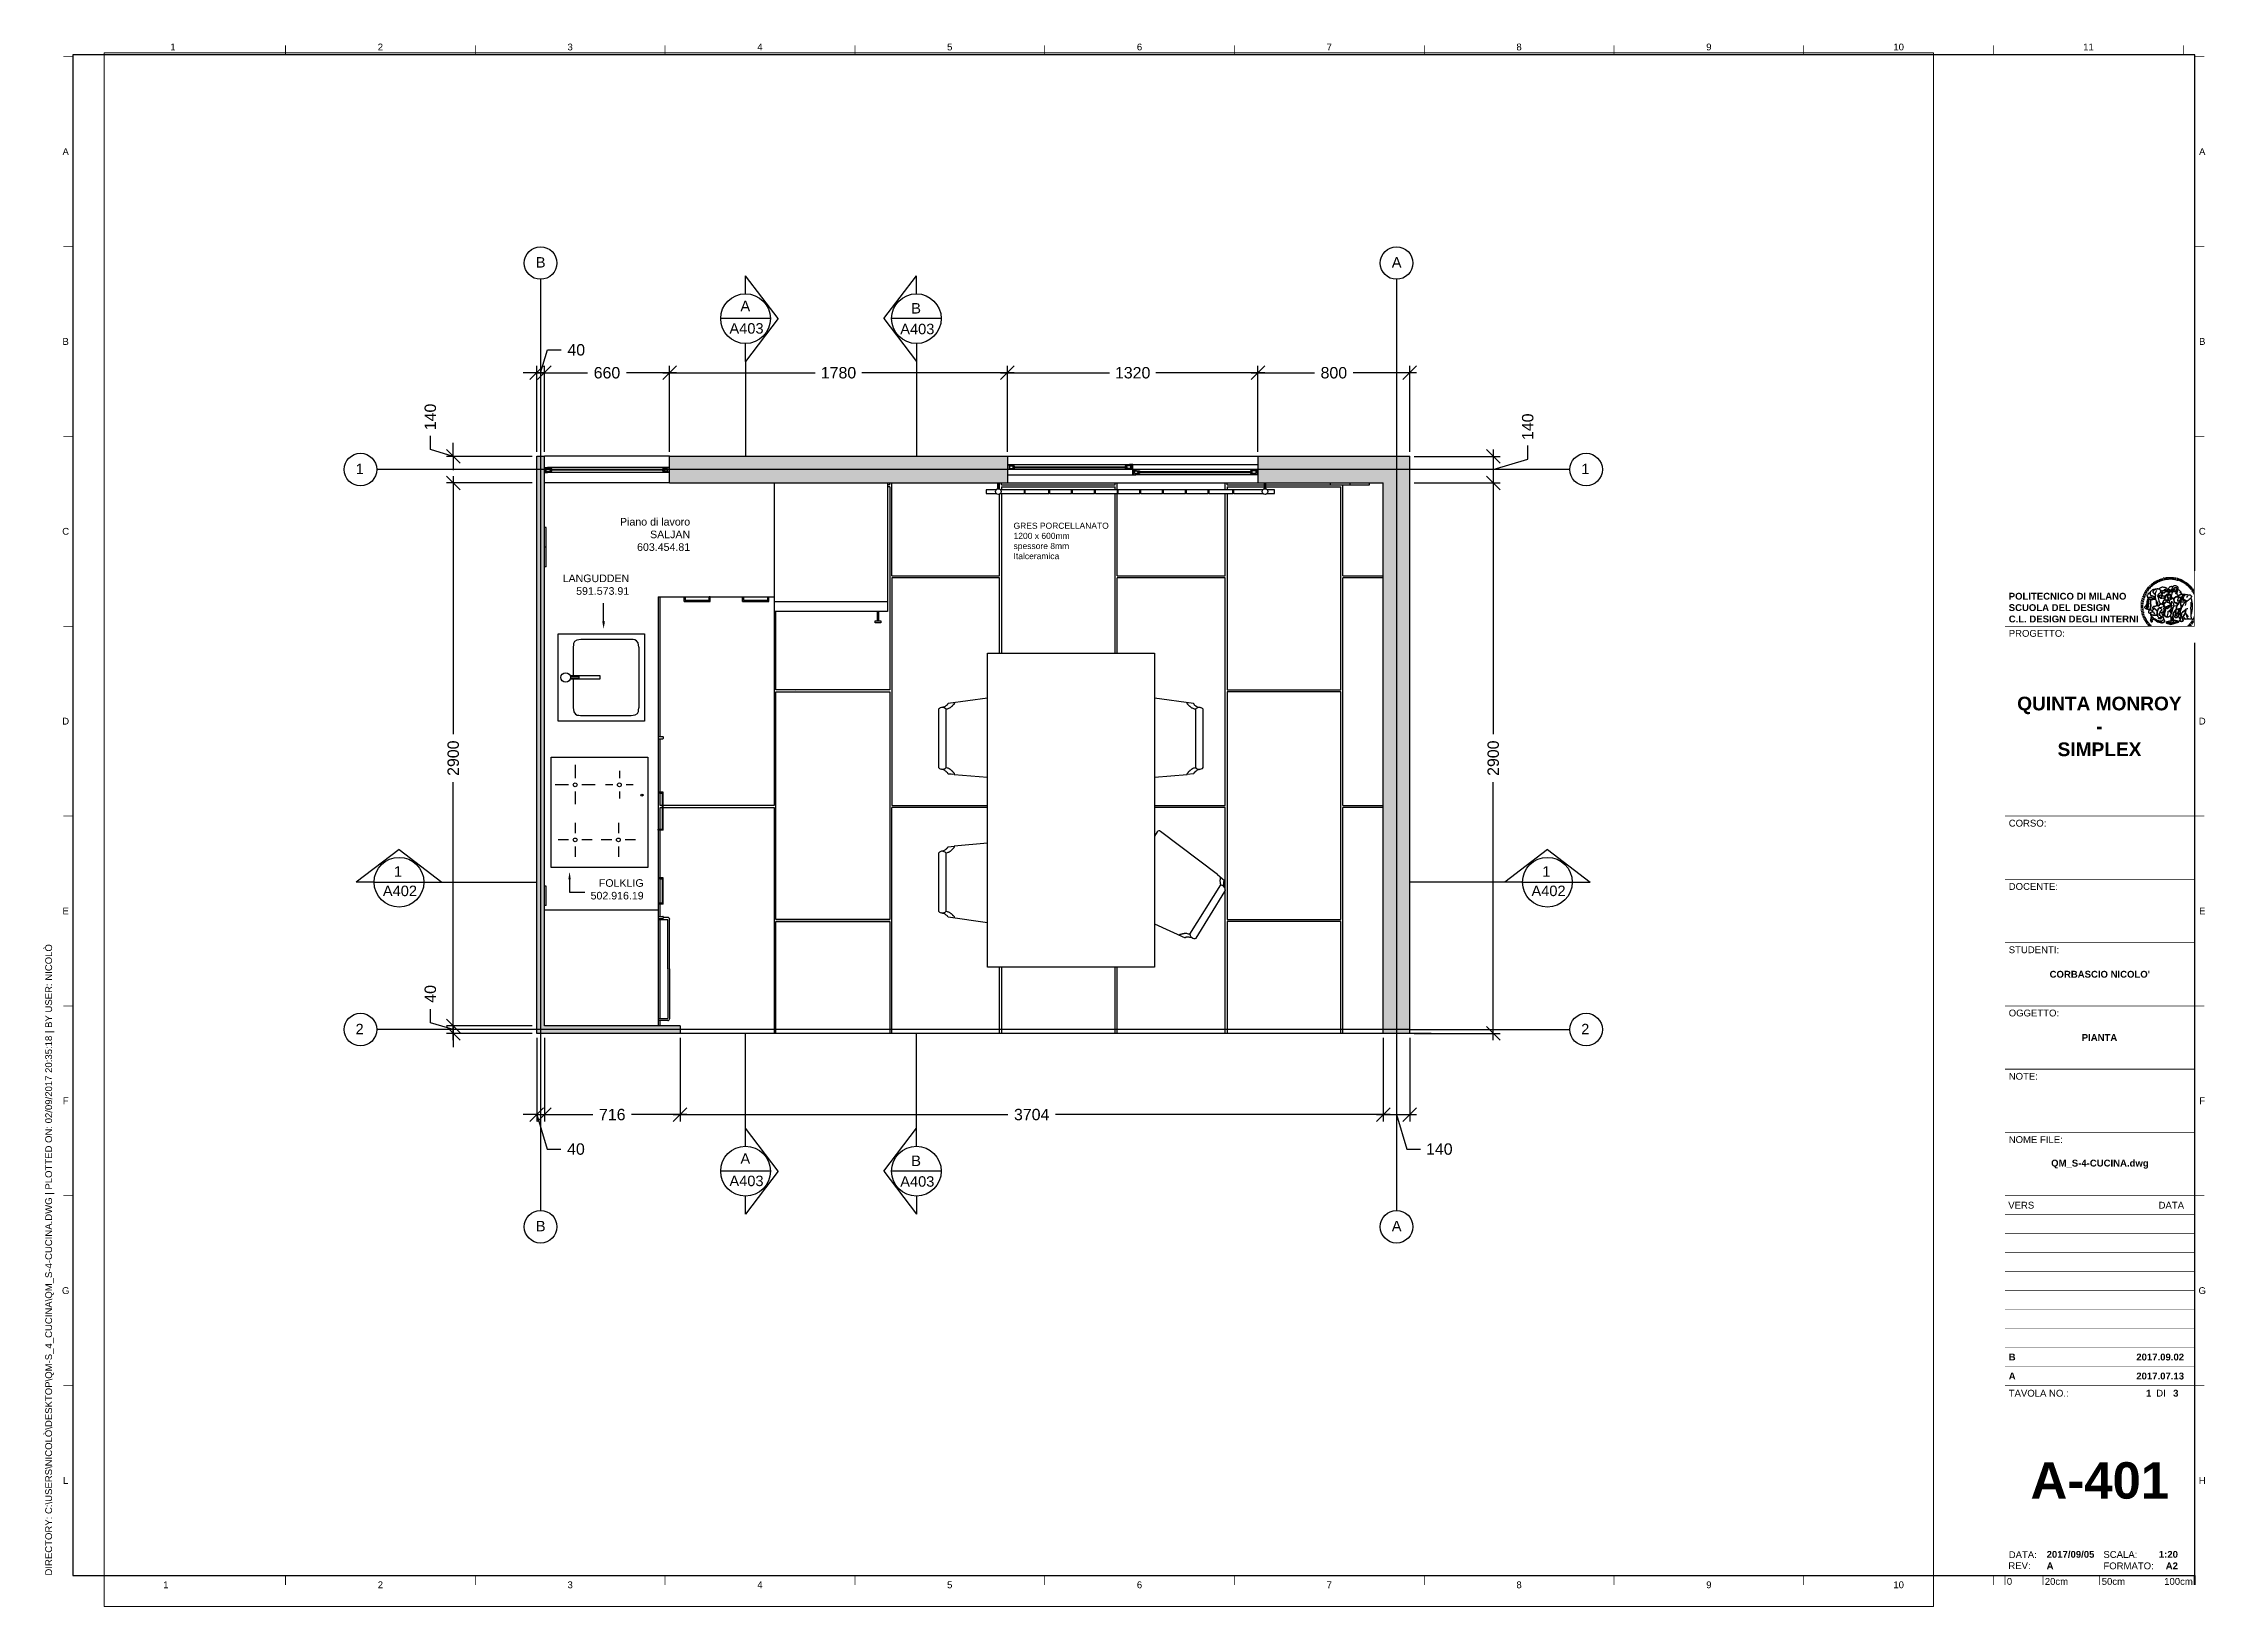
# Paper-space layout 'A401' of a CAD drawing. Header units: millimetres. Extents: x 0 to 573, y -4 to 408.
# The model-space entities are those that its viewports show. They can reach past a viewport. Long polylines and large blocks are cut down to what shows.
import ezdxf
from ezdxf.enums import TextEntityAlignment as Align

# ---------------------------------------------------------------- set-up
doc = ezdxf.new("R2010")
doc.units = ezdxf.units.MM
doc.set_wipeout_variables(frame=1)
for name, color, linetype in [('#IMPIANTO', 9, 'Continuous'), ('1. Linee di taglio', 5, 'Continuous'), ('A-ANNO-TEXT', 3, 'Continuous'), ('A-FURN', 8, 'Continuous'), ('A-GLAZ-FULL', 4, 'Continuous'), ('A-WALL-FULL', 255, 'Continuous'), ('c', 8, 'Continuous'), ('G-ANNO-LOGO', 3, 'Continuous'), ('G-ANNO-TEXT', 3, 'Continuous'), ('G-ANNO-TTLB', 3, 'Continuous'), ('SEZ', 4, 'Continuous'), ('WIDE_SEZ', 1, 'Continuous')]:
    doc.layers.add(name, color=color, linetype=linetype)
doc.layers.add('No stampa', color=250, linetype='Continuous', plot=False)
doc.styles.add('ARIAL', font='arial.ttf')
doc.styles.add('ARIAL-BOLD', font='')
doc.styles.add('E-ARIAL', font='arial.ttf')
doc.styles.get("Standard").update_dxf_attribs({"font": 'arial.ttf'})
doc.styles.get('ARIAL-BOLD').set_extended_font_data('Arial', bold=True)
doc.dimstyles.new('TICK_36', dxfattribs={"dimtxt": 3, "dimasz": 3.6, "dimexe": 1.8, "dimexo": 1.2, "dimgap": 1.8, "dimtad": 0, "dimdec": 0, "dimzin": 0, "dimdsep": 46, "dimtxsty": 'ARIAL', "dimblk": 'OBLIQUE', "dimcen": 1.8, "dimdle": 1.8, "dimclrd": 11, "dimclre": 8, "dimclrt": 3, "dimadec": 0, "dimazin": 0, "dimtfac": 1, "dimtdec": 0, "dimtmove": 1, "dimatfit": 3, "dimldrblk": 'OPEN90', "dimfxl": 1, "dimtfill": 1, "dimtolj": 1, "dimtzin": 0, "dimarcsym": 0})

psp = doc.layouts.new('A401')

# ---------------------------------------------------------------- texts
at = {"layer": 'G-ANNO-TEXT', "style": 'ARIAL'}
for s, p in [('1', (34.572, 407.172)), ('2', (89.223, 407.172)), ('3', (139.223, 407.172)), ('4', (189.223, 407.172)), ('5', (239.223, 407.172)), ('6', (289.223, 407.172)), ('7', (339.223, 407.172)), ('8', (389.223, 407.172)), ('9', (439.223, 407.172)), ('10', (489.223, 407.172)), ('11', (539.223, 407.172)), ('A', (6.308, 379.601)), ('A', (569.206, 379.601)), ('B', (6.308, 329.601)), ('B', (569.206, 329.601)), ('C', (6.308, 279.601)), ('C', (569.206, 279.601)), ('D', (6.308, 229.601)), ('D', (569.206, 229.601)), ('E', (6.308, 179.601)), ('E', (569.206, 179.601)), ('F', (6.308, 129.601)), ('F', (569.206, 129.601)), ('G', (6.308, 79.601)), ('G', (569.206, 79.601)), ('L', (6.308, 29.601)), ('H', (569.206, 29.601)), ('1', (32.714, 2.11)), ('2', (89.223, 2.11)), ('3', (139.223, 2.11)), ('4', (189.223, 2.11)), ('5', (239.223, 2.11)), ('6', (289.223, 2.11)), ('7', (339.223, 2.11)), ('8', (389.223, 2.11)), ('9', (439.223, 2.11)), ('10', (489.223, 2.11))]:
    psp.add_text(s, height=1.8, dxfattribs=at).set_placement(p, align=Align.MIDDLE_CENTER)
at = {"layer": 'G-ANNO-TEXT', "insert": (0.927, 4.548), "char_height": 1.8, "attachment_point": 1, "rotation": 90, "style": 'ARIAL'}
psp.add_mtext_dynamic_manual_height_columns('DIRECTORY: C:\\\\USERS\\\\NICOLÒ\\\\DESKTOP\\\\QM-S_4_CUCINA\\\\QM_S-4-CUCINA.DWG | PLOTTED ON: 02/09/2017 20:35:18 | BY USER: NICOLÒ', width=412.209, gutter_width=9, heights=[0], dxfattribs=at)

msp = doc.modelspace()

# ---------------------------------------------------------------- texts
at = {"layer": '1. Linee di taglio'}
for s, p in [('B', (48142, 2584)), ('A', (52652, 2584)), ('A', (49220, 2354)), ('A403', (49162, 2236)), ('B', (50120, 2342)), ('A403', (50062, 2233)), ('1', (47193, 1496)), ('1', (53651, 1496)), ('1', (47394, -625)), ('1', (53445, -625)), ('A402', (47336, -727)), ('A402', (53388, -727)), ('2', (47192, -1455)), ('2', (53650, -1455)), ('A', (49220, -2137)), ('B', (50120, -2149)), ('A403', (49162, -2255)), ('A403', (50062, -2258)), ('B', (48142, -2493)), ('A', (52652, -2493))]:
    msp.add_text(s, height=55.1, dxfattribs=at).set_placement(p)
at = {"layer": 'A-ANNO-TEXT'}
for s, insert, char_height, attachment_point in [('Piano di lavoro\\PSALJAN\\P603.454.81', (48955, 1265), 40, 3), ('GRES PORCELLANATO\\P1200 x 600mm\\Pspessore 8mm\\PItalceramica', (50659, 1240), 32, 1), ('LANGUDDEN\\P591.573.91', (48634, 967), 40, 3), ('FOLKLIG\\P502.916.19', (48710, -638), 40, 3)]:
    msp.add_mtext(s, dxfattribs=dict(at, insert=insert, char_height=char_height, attachment_point=attachment_point))

# ---------------------------------------------------------------- blocks, each defined once
blk = doc.blocks.new('*U21')
at = {"layer": 'G-ANNO-TTLB', "const_width": 0.18}
for points in [[(0, -2.5), (0, 0)], [(10, 0), (10, -2.5)], [(25, 0), (25, -2.5)]]:
    blk.add_lwpolyline(points, dxfattribs=at)
at = {"layer": 'G-ANNO-TTLB'}
blk.add_lwpolyline([(50, 0, 0.48, 0.48, 0), (50, -2.5, 0.48, 0.48, 0)], format="xyseb", dxfattribs=at)
at = {"layer": 'G-ANNO-TEXT', "style": 'E-ARIAL'}
blk.add_text('0', height=1.8, dxfattribs=at).set_placement((1.2, -0.7), align=Align.TOP_CENTER)
for s, p in [('20cm', (10.5, -2.5)), ('50cm', (25.5, -2.5))]:
    blk.add_text(s, height=1.8, dxfattribs=at).set_placement(p)
blk.add_text('100cm', height=1.8, dxfattribs=at).set_placement((49.5, -2.5), align=Align.RIGHT)
blk = doc.blocks.new('logoPolimi')
for p, q in [((-1.49, 1.84), (-1.36, 1.68)), ((-1.41, 1.91), (-1.28, 1.74)), ((-1.32, 1.97), (-1.2, 1.8)), ((-1.22, 2.03), (-1.11, 1.85)), ((-1.13, 2.09), (-1.03, 1.9)), ((-1.03, 2.14), (-0.94, 1.95)), ((-0.93, 2.18), (-0.84, 1.99)), ((-0.83, 2.22), (-0.75, 2.03)), ((-0.72, 2.26), (-0.66, 2.06)), ((-0.61, 2.29), (-0.56, 2.09)), ((-0.51, 2.32), (-0.46, 2.11)), ((-0.4, 2.34), (-0.36, 2.13)), ((-0.29, 2.35), (-0.26, 2.14)), ((-0.18, 2.36), (-0.16, 2.15)), ((-0.07, 2.37), (-0.06, 2.16)), ((0.04, 2.37), (0.04, 2.16)), ((0.15, 2.36), (0.14, 2.16)), ((0.26, 2.36), (0.24, 2.15)), ((0.37, 2.34), (0.34, 2.13)), ((0.48, 2.32), (0.44, 2.12)), ((0.59, 2.3), (0.54, 2.09)), ((0.69, 2.27), (0.63, 2.07)), ((0.8, 2.23), (0.73, 2.03)), ((0.9, 2.19), (0.82, 2)), ((1, 2.15), (0.91, 1.96)), ((1.1, 2.1), (1, 1.91)), ((1.2, 2.04), (1.09, 1.86)), ((1.29, 1.99), (1.18, 1.81)), ((1.38, 1.92), (1.26, 1.75)), ((1.47, 1.86), (1.34, 1.69)), ((1.56, 1.79), (1.42, 1.63)), ((-2.37, 0.12), (-2.16, 0.11)), ((-2.37, 0.01), (-2.16, 0.01)), ((-2.36, 0.23), (-2.15, 0.21)), ((-2.35, 0.34), (-2.14, 0.31)), ((-2.33, 0.45), (-2.12, 0.41)), ((-2.3, 0.55), (-2.1, 0.51)), ((-2.28, 0.66), (-2.07, 0.6)), ((-2.24, 0.77), (-2.04, 0.7)), ((-2.2, 0.87), (-2.01, 0.79)), ((-2.16, 0.97), (-1.97, 0.89)), ((-2.11, 1.07), (-1.93, 0.98)), ((-2.06, 1.17), (-1.88, 1.07)), ((-2.01, 1.26), (-1.83, 1.15)), ((-1.94, 1.36), (-1.77, 1.24)), ((-1.88, 1.45), (-1.71, 1.32)), ((-1.84, 0.03), (-1.82, 0.35)), ((-1.81, 1.53), (-1.65, 1.4)), ((-1.74, 1.61), (-1.58, 1.47)), ((-1.73, 0.59), (-1.73, 0.59)), ((-1.73, 0.59), (-1.73, 0.59)), ((-1.66, 1.69), (-1.51, 1.54)), ((-1.65, 0.57), (-1.65, 0.57)), ((-1.59, 1.12), (-1.59, 1.12)), ((-1.58, 1.77), (-1.44, 1.61)), ((-1.51, 0.55), (-1.51, 0.55)), ((-1.51, 0.55), (-1.51, 0.55)), ((-1.31, 0.79), (-1.21, 0.75)), ((-1.21, 0.75), (-1.31, 0.79)), ((-1.21, 0.75), (-1.31, 0.79)), ((-1.21, 0.75), (-1.21, 0.75)), ((-1.21, 0.75), (-1.21, 0.75)), ((-1.19, 0.76), (-1.19, 0.76)), ((-1.19, 0.76), (-1.19, 0.76)), ((-1.17, 0.99), (-1.18, 0.99)), ((-1.18, 0.99), (-1.17, 0.99)), ((-1.16, 0.57), (-1.16, 0.57)), ((-1.16, 0.57), (-1.16, 0.57)), ((-1.1, 0.01), (-0.99, 0.06)), ((-0.99, 0.06), (-1.1, 0.01)), ((-0.99, 0.06), (-1.1, 0.01)), ((-0.99, 0.06), (-0.99, 0.06)), ((-0.99, 0.06), (-0.99, 0.06)), ((-0.97, 0.79), (-0.98, 0.79)), ((-0.89, 0.84), (-0.97, 0.79)), ((-0.97, 0.79), (-0.89, 0.84)), ((-0.96, 1.41), (-0.96, 1.41)), ((-0.96, 1.41), (-0.96, 1.41)), ((-0.89, 0.84), (-0.82, 0.87)), ((-0.82, 0.87), (-0.89, 0.84)), ((-0.89, 0.84), (-0.82, 0.87)), ((-0.88, 0.83), (-0.89, 0.84)), ((-0.85, 1.39), (-0.85, 1.39)), ((-0.85, 1.39), (-0.85, 1.39)), ((-0.84, 0.14), (-0.84, 0.14)), ((-0.77, 1.08), (-0.78, 1.08)), ((-0.78, 1.08), (-0.77, 1.08)), ((-0.61, 1.12), (-0.77, 1.08)), ((-0.77, 1.08), (-0.61, 1.12)), ((-0.77, 1.08), (-0.61, 1.12)), ((-0.75, 1.3), (-0.76, 1.29)), ((-0.76, 1.29), (-0.75, 1.3)), ((-0.65, 0.99), (-0.7, 0.96)), ((-0.69, 0.18), (-0.68, 0.18)), ((-0.66, 0.93), (-0.66, 0.93)), ((-0.66, 0.93), (-0.64, 0.93)), ((-0.66, 0.93), (-0.66, 0.93)), ((-0.66, 0.93), (-0.66, 0.93)), ((-0.63, 1.01), (-0.63, 1.01)), ((-0.63, 1.01), (-0.62, 1.01)), ((-0.63, 0.66), (-0.63, 0.66)), ((-0.6, 1.12), (-0.61, 1.12)), ((-0.61, 1.12), (-0.6, 1.12)), ((-0.61, 1.12), (-0.6, 1.12)), ((-0.61, 0.86), (-0.57, 0.85)), ((-0.57, 0.85), (-0.61, 0.86)), ((-0.61, 0.86), (-0.57, 0.85)), ((-0.53, 1.08), (-0.6, 1.12)), ((-0.6, 1.12), (-0.6, 1.11)), ((-0.6, 1.12), (-0.53, 1.08)), ((-0.57, 0.8), (-0.59, 0.8)), ((-0.57, 0.85), (-0.53, 0.84)), ((-0.57, 0.85), (-0.57, 0.85)), ((-0.57, 0.85), (-0.57, 0.85)), ((-0.57, 0.85), (-0.53, 0.84)), ((-0.56, 0.29), (-0.49, 0.48)), ((-0.56, 0.14), (-0.56, 0.29)), ((-0.5, 0.11), (-0.56, 0.14)), ((-0.53, 0.84), (-0.51, 0.84)), ((-0.53, 0.84), (-0.51, 0.84)), ((-0.53, 0.84), (-0.53, 0.84)), ((-0.51, 0.11), (-0.51, 0.11)), ((-0.51, 0.11), (-0.51, 0.11)), ((-0.34, 0.33), (-0.5, 0.11)), ((-0.49, 0.48), (-0.41, 0.55)), ((-0.42, 0.8), (-0.47, 0.79)), ((-0.42, 0.8), (-0.47, 0.79)), ((-0.47, 0.79), (-0.45, 0.76)), ((-0.47, 0.79), (-0.45, 0.76)), ((-0.45, 1.14), (-0.42, 1.11)), ((-0.42, 1.26), (-0.36, 1.22)), ((-0.41, 0.55), (-0.34, 0.49)), ((-0.4, 1.37), (-0.38, 1.38)), ((-0.39, 1.37), (-0.4, 1.37)), ((-0.35, 1.33), (-0.4, 1.37)), ((-0.39, 1.24), (-0.4, 1.23)), ((-0.38, 1.14), (-0.38, 1.14)), ((-0.34, 0.49), (-0.09, 0.48)), ((-0.16, 0.32), (-0.34, 0.33)), ((-0.14, 0.32), (-0.31, 0.34)), ((-0.28, 1.3), (-0.29, 1.3)), ((-0.28, 1.3), (-0.28, 1.3)), ((-0.16, 1.24), (-0.16, 1.25)), ((-0.16, 1.25), (-0.16, 1.25)), ((-0.16, 0.49), (-0.14, 0.64)), ((-0.06, 0.27), (-0.16, 0.32)), ((-0.1, 0.88), (-0.09, 0.87)), ((-0.08, 1.37), (-0.08, 1.38)), ((-0.08, 1.23), (-0.05, 1.21)), ((-0.05, 1.21), (-0.08, 1.23)), ((-0.08, 1.23), (-0.05, 1.21)), ((-0.03, 0.26), (-0.06, 0.27)), ((-0.05, 1.21), (-0.04, 1.21)), ((-0.04, 1.21), (-0.05, 1.21)), ((-0.04, 1.21), (-0.04, 1.21)), ((-0.04, 1.21), (-0.04, 1.21)), ((-0.04, 0.48), (-0.03, 0.26)), ((0.03, 1.15), (0.03, 1.15)), ((0.03, 0.66), (0.03, 0.67)), ((0.07, 0.58), (0.07, 0.57)), ((0.1, 1.18), (0.1, 1.18)), ((0.1, 0.84), (0.1, 0.84)), ((0.13, 1.32), (0.17, 1.19)), ((0.14, 0.71), (0.34, 0.65)), ((0.31, 0.56), (0.17, 0.63)), ((0.27, 1.61), (0.27, 1.61)), ((0.27, 1.61), (0.27, 1.61)), ((0.27, 1.61), (0.27, 1.61)), ((0.29, 1.29), (0.29, 1.29)), ((0.29, 1.29), (0.29, 1.29)), ((0.29, 1.29), (0.29, 1.29)), ((0.29, 1.29), (0.29, 1.29)), ((0.33, 0.49), (0.34, 0.49)), ((0.33, 0.03), (0.35, 0.03)), ((0.33, 0.03), (0.35, 0.03)), ((0.34, 0.65), (0.34, 0.64)), ((0.35, 0.03), (0.57, 0.06)), ((0.35, 0.03), (0.57, 0.06)), ((0.35, 0.03), (0.35, 0.03)), ((0.35, 0.03), (0.35, 0.03)), ((0.38, 1.36), (0.37, 1.35)), ((0.38, 0.34), (0.37, 0.34)), ((0.38, 0.34), (0.38, 0.34)), ((0.43, 0.67), (0.39, 0.64)), ((0.49, 1.05), (0.51, 1.13)), ((0.51, 1.13), (0.49, 1.05)), ((0.49, 1.05), (0.51, 1.13)), ((0.51, 1.31), (0.5, 1.29)), ((0.51, 1.13), (0.52, 1.23)), ((0.52, 1.23), (0.51, 1.23)), ((0.51, 1.23), (0.52, 1.23)), ((0.52, 1.23), (0.51, 1.13)), ((0.51, 1.13), (0.52, 1.23)), ((0.52, 1.24), (0.6, 1.37)), ((0.52, 1.23), (0.6, 1.36)), ((0.6, 1.36), (0.52, 1.23)), ((0.52, 1.23), (0.52, 1.23)), ((0.52, 1.23), (0.52, 1.24)), ((0.52, 1.23), (0.52, 1.23)), ((0.55, 1.07), (0.53, 1.06)), ((0.53, 1.04), (0.53, 1.06)), ((0.53, 1.05), (0.53, 1.04)), ((0.54, 0.3), (0.63, 0.32)), ((0.54, -0.08), (0.61, 0.06)), ((0.61, 0.06), (0.54, -0.08)), ((0.54, -0.08), (0.61, 0.06)), ((0.56, 0.19), (0.59, 0.21)), ((0.57, 1.07), (0.57, 1.07)), ((0.57, 1.07), (0.57, 1.07)), ((0.57, 1.07), (0.57, 1.07)), ((0.57, 1.07), (0.57, 1.07)), ((0.57, 1.07), (0.57, 1.07)), ((0.57, 1.07), (0.57, 1.07)), ((0.57, 1.07), (0.57, 1.07)), ((0.58, 0.3), (0.59, 0.29)), ((0.59, 0.78), (0.59, 0.79)), ((0.59, 0.79), (0.59, 0.79)), ((0.59, 0.79), (0.59, 0.79)), ((0.59, 0.79), (0.59, 0.78)), ((0.61, 0.06), (0.6, 0.07)), ((0.6, 0.07), (0.61, 0.06)), ((0.61, 0.06), (0.61, 0.07)), ((0.62, 0.21), (0.65, 0.22)), ((0.64, 1.37), (0.65, 1.37)), ((0.69, 0.86), (0.68, 0.86)), ((0.68, 0.86), (0.69, 0.86)), ((0.68, 0.76), (0.68, 0.76)), ((0.76, 0.26), (0.76, 0.26)), ((0.82, 0.35), (0.84, 0.36)), ((0.82, 0.35), (0.82, 0.35)), ((0.84, 0.36), (0.84, 0.37)), ((0.85, 0.34), (1.05, 0.35)), ((0.93, 1.05), (0.93, 1.05)), ((0.93, 1.05), (0.93, 1.05)), ((0.93, 1.05), (0.93, 1.04)), ((0.93, 1.05), (0.93, 1.05)), ((0.97, 0.66), (0.96, 0.66)), ((1.01, 0.97), (0.98, 0.96)), ((1.17, 0.96), (1.17, 0.95)), ((1.17, 0.95), (1.17, 0.95)), ((1.34, 0.37), (1.26, 0.04)), ((1.27, 0.37), (1.27, 0.38)), ((1.28, 0.95), (1.28, 0.95)), ((1.37, 0.73), (1.46, 0.81)), ((1.41, 0.4), (1.41, 0.41)), ((1.64, 1.71), (1.49, 1.56)), ((1.49, 0.9), (1.57, 0.92)), ((1.72, 1.63), (1.56, 1.49)), ((1.67, 0.6), (1.57, 0.53)), ((1.79, 1.55), (1.63, 1.41)), ((1.86, 1.47), (1.7, 1.34)), ((1.93, 1.38), (1.76, 1.26)), ((1.99, 1.29), (1.81, 1.17)), ((2.05, 1.19), (1.87, 1.09)), ((2.1, 1.1), (1.92, 1)), ((2.15, 1), (1.96, 0.91)), ((2.19, 0.9), (2, 0.82)), ((2.23, 0.79), (2.04, 0.72)), ((2.27, 0.69), (2.07, 0.63)), ((2.3, 0.58), (2.09, 0.53)), ((2.32, 0.47), (2.12, 0.43)), ((2.34, 0.37), (2.13, 0.33)), ((2.36, 0.26), (2.15, 0.23)), ((2.37, 0.15), (2.16, 0.13)), ((2.37, 0.04), (2.16, 0.03)), ((-2.37, -0.1), (-2.16, -0.09)), ((-2.36, -0.21), (-2.15, -0.19)), ((-2.35, -0.32), (-2.14, -0.29)), ((-2.33, -0.43), (-2.12, -0.39)), ((-2.31, -0.54), (-2.1, -0.49)), ((-2.28, -0.65), (-2.08, -0.59)), ((-2.25, -0.75), (-2.05, -0.69)), ((-2.21, -0.86), (-2.02, -0.78)), ((-2.17, -0.96), (-1.98, -0.87)), ((-2.12, -1.06), (-1.93, -0.96)), ((-2.07, -1.16), (-1.89, -1.05)), ((-2.04, -0.15), (-1.97, -0.2)), ((-2.01, -1.25), (-1.84, -1.14)), ((-1.95, -1.34), (-1.78, -1.22)), ((-1.89, -1.43), (-1.72, -1.31)), ((-1.82, -1.52), (-1.66, -1.38)), ((-1.75, -1.6), (-1.59, -1.46)), ((-1.67, -1.68), (-1.52, -1.53)), ((-1.58, -0.12), (-1.6, -0.18)), ((-1.6, -0.18), (-1.58, -0.28)), ((-1.57, -0.54), (-1.59, -0.54)), ((-1.59, -0.54), (-1.59, -0.54)), ((-1.59, -1.76), (-1.45, -1.6)), ((-1.56, -0.32), (-1.56, -0.31)), ((-1.56, -0.31), (-1.56, -0.31)), ((-1.53, -0.65), (-1.53, -0.65)), ((-1.53, -0.65), (-1.53, -0.65)), ((-1.51, -1.83), (-1.37, -1.67)), ((-1.48, -0.86), (-1.48, -0.85)), ((-1.42, -0.37), (-1.42, -0.37)), ((-1.42, -1.9), (-1.29, -1.73)), ((-1.38, -0.46), (-1.38, -0.46)), ((-1.31, -0.24), (-1.31, -0.23)), ((-1.31, -0.23), (-1.31, -0.24)), ((-1.23, -0.19), (-1.23, -0.19)), ((-1.23, -0.19), (-1.23, -0.19)), ((-1.23, -0.19), (-1.23, -0.19)), ((-1.23, -0.19), (-1.23, -0.19)), ((-1.01, -0.39), (-1.02, -0.39)), ((-1.02, -0.39), (-1.01, -0.39)), ((-1.02, -0.7), (-1.02, -0.7)), ((-1.02, -0.7), (-1.02, -0.7)), ((-1.02, -0.7), (-1.02, -0.7)), ((-0.79, -0.51), (-0.83, -0.58)), ((-0.83, -0.58), (-0.79, -0.51)), ((-0.83, -0.58), (-0.79, -0.51)), ((-0.78, -1.05), (-0.83, -0.94)), ((-0.83, -0.94), (-0.78, -1.05)), ((-0.83, -0.94), (-0.83, -0.94)), ((-0.83, -0.94), (-0.78, -1.05)), ((-0.82, -1.23), (-0.82, -1.23)), ((-0.82, -1.23), (-0.77, -1.23)), ((-0.77, -1.23), (-0.82, -1.23)), ((-0.82, -1.23), (-0.82, -1.23)), ((-0.77, -1.23), (-0.82, -1.23)), ((-0.75, -0.96), (-0.8, -0.89)), ((-0.8, -0.89), (-0.79, -0.92)), ((-0.79, -0.92), (-0.8, -0.89)), ((-0.8, -0.89), (-0.75, -0.96)), ((-0.79, -0.92), (-0.8, -0.89)), ((-0.8, -0.89), (-0.8, -0.89)), ((-0.8, -0.89), (-0.75, -0.96)), ((-0.79, -0.92), (-0.78, -0.95)), ((-0.78, -0.95), (-0.79, -0.92)), ((-0.78, -0.95), (-0.79, -0.92)), ((-0.77, -0.49), (-0.78, -0.48)), ((-0.78, -0.48), (-0.77, -0.49)), ((-0.78, -0.95), (-0.76, -1)), ((-0.76, -1), (-0.78, -0.95)), ((-0.76, -1), (-0.78, -0.95)), ((-0.71, -0.89), (-0.75, -0.87)), ((-0.75, -0.87), (-0.71, -0.89)), ((-0.75, -0.87), (-0.71, -0.89)), ((-0.72, -1.01), (-0.75, -0.96)), ((-0.75, -0.96), (-0.72, -1.01)), ((-0.75, -0.96), (-0.72, -1.01)), ((-0.64, -0.93), (-0.71, -0.89)), ((-0.71, -0.89), (-0.64, -0.93)), ((-0.71, -0.89), (-0.64, -0.93)), ((-0.66, -0.53), (-0.66, -0.53)), ((-0.66, -0.53), (-0.66, -0.53)), ((-0.66, -0.53), (-0.66, -0.53)), ((-0.39, -0.81), (-0.51, -0.69)), ((-0.51, -1.04), (-0.5, -1.04)), ((-0.48, -0.42), (-0.48, -0.42)), ((-0.48, -0.42), (-0.48, -0.42)), ((-0.48, -0.42), (-0.48, -0.42)), ((-0.41, -0.51), (-0.41, -0.51)), ((-0.38, -0.05), (-0.39, -0.12)), ((-0.39, -0.12), (-0.37, -0.1)), ((-0.35, -0.14), (-0.37, -0.08)), ((-0.37, -0.09), (-0.37, -0.09)), ((-0.33, -0.12), (-0.35, -0.14)), ((-0.32, -0.14), (-0.35, -0.14)), ((-0.35, -0.18), (-0.34, -0.22)), ((-0.34, -0.08), (-0.29, -0.16)), ((-0.34, -0.22), (-0.34, -0.22)), ((-0.27, -0.17), (-0.32, -0.14)), ((-0.25, -0.91), (-0.26, -0.9)), ((-0.26, -1.29), (0.1, -1.2)), ((0.1, -1.2), (-0.26, -1.29)), ((0.08, -1.4), (-0.26, -1.29)), ((-0.26, -1.29), (0.08, -1.4)), ((-0.26, -1.38), (-0.26, -1.29)), ((-0.26, -1.29), (-0.26, -1.29)), ((-0.26, -1.29), (-0.26, -1.38)), ((-0.26, -1.29), (0.08, -1.4)), ((-0.26, -1.29), (-0.26, -1.29)), ((0.08, -1.49), (-0.26, -1.38)), ((-0.26, -1.38), (0.09, -1.49)), ((-0.14, -0.15), (-0.16, -0.13)), ((-0.11, -0.04), (-0.12, -0.05)), ((-0.04, -0.41), (-0.01, -0.44)), ((-0.01, -0.44), (-0.04, -0.41)), ((-0.04, -0.41), (-0.01, -0.44)), ((0.07, -0.84), (0.07, -0.84)), ((0.07, -0.84), (0.07, -0.84)), ((0.1, -1.2), (0.08, -1.32)), ((0.08, -1.32), (0.13, -1.2)), ((0.08, -1.4), (0.72, -1.22)), ((0.72, -1.22), (0.08, -1.4)), ((0.08, -1.4), (0.72, -1.22)), ((0.72, -1.31), (0.08, -1.49)), ((0.08, -1.44), (0.08, -1.4)), ((0.08, -1.4), (0.08, -1.44)), ((0.08, -1.4), (0.08, -1.49)), ((0.08, -1.49), (0.08, -1.44)), ((0.08, -1.44), (0.08, -1.44)), ((0.08, -1.44), (0.08, -1.45)), ((0.08, -1.45), (0.08, -1.46)), ((0.08, -1.46), (0.08, -1.49)), ((0.1, -1.01), (0.09, -0.86)), ((0.1, -1.01), (0.09, -0.86)), ((0.09, -1.49), (0.72, -1.31)), ((0.1, -1.2), (0.12, -1.04)), ((0.12, -1.04), (0.1, -1.2)), ((0.13, -1.2), (0.1, -1.2)), ((0.1, -1.2), (0.13, -1.2)), ((0.13, -1.2), (0.1, -1.2)), ((0.1, -1.2), (0.1, -1.2)), ((0.11, -0.44), (0.11, -0.44)), ((0.11, -0.44), (0.11, -0.44)), ((0.12, -0.21), (0.12, -0.21)), ((0.12, -0.21), (0.12, -0.21)), ((0.12, -0.21), (0.12, -0.21)), ((0.12, -0.21), (0.12, -0.21)), ((0.12, -0.21), (0.12, -0.21)), ((0.12, -0.21), (0.12, -0.21)), ((0.12, -0.21), (0.12, -0.21)), ((0.12, -0.21), (0.12, -0.21)), ((0.12, -0.21), (0.12, -0.21)), ((0.12, -0.21), (0.12, -0.21)), ((0.12, -0.21), (0.12, -0.21)), ((0.12, -0.21), (0.12, -0.21)), ((0.12, -0.21), (0.12, -0.21)), ((0.12, -0.56), (0.14, -0.53)), ((0.14, -0.53), (0.12, -0.56)), ((0.12, -0.56), (0.14, -0.53)), ((0.12, -1.04), (0.12, -1.04)), ((0.12, -1.04), (0.12, -1.04)), ((0.12, -1.04), (0.12, -1.04)), ((0.21, -0.99), (0.13, -1.2)), ((0.13, -1.2), (0.21, -0.99)), ((0.36, -1.14), (0.13, -1.2)), ((0.13, -1.2), (0.26, -1.17)), ((0.14, -0.53), (0.16, -0.49)), ((0.16, -0.49), (0.14, -0.53)), ((0.14, -0.53), (0.16, -0.49)), ((0.16, -0.49), (0.16, -0.49)), ((0.16, -0.49), (0.16, -0.49)), ((0.28, -1.19), (0.21, -0.99)), ((0.21, -0.99), (0.31, -1.27)), ((0.24, -0.17), (0.24, -0.16)), ((0.24, -0.16), (0.24, -0.17)), ((0.25, -0.84), (0.25, -0.88)), ((0.25, -0.88), (0.25, -0.84)), ((0.25, -0.88), (0.25, -0.84)), ((0.25, -0.88), (0.29, -1.17)), ((0.26, -0.88), (0.25, -0.88)), ((0.31, -1.27), (0.25, -0.88)), ((0.26, -1.17), (0.28, -1.16)), ((0.28, -1.16), (0.36, -1.14)), ((0.29, -1.17), (0.28, -1.19)), ((0.36, -1.14), (0.72, -1.22)), ((0.72, -1.22), (0.36, -1.14)), ((0.49, -0.31), (0.49, -0.31)), ((0.49, -0.31), (0.49, -0.31)), ((0.5, -0.27), (0.5, -0.27)), ((0.51, -0.27), (0.51, -0.27)), ((0.72, -0.81), (0.75, -0.89)), ((0.72, -1.22), (0.72, -1.31)), ((0.72, -1.31), (0.72, -1.22)), ((0.74, -0.23), (0.74, -0.23)), ((0.74, -0.23), (0.75, -0.24)), ((0.75, -0.23), (0.75, -0.23)), ((0.86, -0.25), (0.82, -0.34)), ((0.87, -0.22), (0.86, -0.23)), ((0.87, -0.22), (0.86, -0.25)), ((0.96, -0.58), (0.96, -0.57)), ((1.05, -1.05), (1.04, -1.05)), ((1.37, -1.93), (1.25, -1.76)), ((1.31, -0.27), (1.3, -0.26)), ((1.3, -0.26), (1.3, -0.26)), ((1.3, -0.26), (1.3, -0.26)), ((1.3, -0.26), (1.31, -0.27)), ((1.3, -0.26), (1.3, -0.26)), ((1.46, -1.87), (1.33, -1.7)), ((1.54, -1.8), (1.41, -1.64)), ((1.63, -1.72), (1.48, -1.57)), ((1.71, -1.65), (1.55, -1.5)), ((1.78, -1.57), (1.62, -1.43)), ((1.85, -1.48), (1.69, -1.35)), ((1.92, -1.39), (1.75, -1.27)), ((1.98, -1.3), (1.81, -1.19)), ((2.04, -1.21), (1.86, -1.1)), ((2.09, -1.11), (1.91, -1.01)), ((2.14, -1.01), (1.95, -0.92)), ((2.19, -0.91), (1.99, -0.83)), ((2.23, -0.81), (2.03, -0.74)), ((2.26, -0.7), (2.06, -0.64)), ((2.29, -0.6), (2.09, -0.55)), ((2.32, -0.49), (2.11, -0.45)), ((2.34, -0.38), (2.13, -0.35)), ((2.35, -0.27), (2.15, -0.25)), ((2.37, -0.08), (2.16, -0.07)), ((2.36, -0.16), (2.16, -0.15)), ((-1.33, -1.96), (-1.21, -1.79)), ((-1.24, -2.02), (-1.13, -1.84)), ((-1.14, -2.08), (-1.04, -1.89)), ((-1.04, -2.13), (-0.95, -1.94)), ((-0.94, -2.18), (-0.86, -1.98)), ((-0.84, -2.22), (-0.77, -2.02)), ((-0.74, -2.25), (-0.67, -2.05)), ((-0.63, -2.29), (-0.57, -2.08)), ((-0.52, -2.31), (-0.48, -2.11)), ((-0.42, -2.33), (-0.38, -2.13)), ((-0.31, -2.35), (-0.28, -2.14)), ((-0.2, -2.36), (-0.18, -2.15)), ((-0.09, -2.37), (-0.08, -2.16)), ((0.03, -2.37), (0.02, -2.16)), ((0.14, -2.37), (0.12, -2.16)), ((0.25, -2.36), (0.22, -2.15)), ((0.35, -2.34), (0.32, -2.14)), ((0.46, -2.32), (0.42, -2.12)), ((0.57, -2.3), (0.52, -2.1)), ((0.68, -2.27), (0.62, -2.07)), ((0.78, -2.24), (0.71, -2.04)), ((0.89, -2.2), (0.81, -2)), ((0.99, -2.15), (0.9, -1.96)), ((1.09, -2.11), (0.99, -1.92)), ((1.19, -2.05), (1.08, -1.87)), ((1.28, -2), (1.17, -1.82))]:
    blk.add_line(p, q)
for points in [[(-1.9, 0.12), (-1.94, 0.02), (-2.05, -0.09), (-2.05, -0.09)], [(-1.86, 0.38), (-1.86, 0.38), (-1.87, 0.19), (-1.9, 0.12)], [(-1.76, 0.6), (-1.76, 0.6), (-1.84, 0.57), (-1.86, 0.38)], [(-1.86, -0.04), (-1.84, 0.02), (-1.84, 0.03), (-1.84, 0.03)], [(-1.82, 0.78), (-1.83, 0.8), (-1.85, 0.86), (-1.83, 0.88)], [(-1.82, 0.78), (-1.83, 0.8), (-1.85, 0.86), (-1.83, 0.88)], [(-1.83, 0.88), (-1.81, 0.9), (-1.76, 0.96), (-1.76, 0.96)], [(-1.83, 0.88), (-1.81, 0.9), (-1.76, 0.96), (-1.76, 0.96)], [(-1.76, 0.6), (-1.83, 0.7), (-1.78, 0.74), (-1.78, 0.74)], [(-1.78, 0.74), (-1.79, 0.74), (-1.83, 0.7), (-1.76, 0.6)], [(-1.78, 0.74), (-1.8, 0.76), (-1.81, 0.78), (-1.82, 0.78)], [(-1.78, 0.74), (-1.8, 0.76), (-1.81, 0.78), (-1.82, 0.78)], [(-1.82, 0.35), (-1.81, 0.5), (-1.73, 0.59), (-1.73, 0.59)], [(-1.82, -0.19), (-1.73, -0.07), (-1.75, 0.14), (-1.75, 0.3)], [(-1.75, 0.33), (-1.75, 0.17), (-1.73, -0.05), (-1.8, -0.17)], [(-1.78, 0.74), (-1.75, 0.72), (-1.72, 0.69), (-1.68, 0.7)], [(-1.68, 0.7), (-1.72, 0.69), (-1.75, 0.72), (-1.78, 0.74)], [(-1.68, 0.7), (-1.72, 0.69), (-1.75, 0.72), (-1.78, 0.74)], [(-1.78, 0.74), (-1.78, 0.74), (-1.78, 0.74), (-1.78, 0.74)], [(-1.76, 0.96), (-1.68, 1.1), (-1.59, 1.12), (-1.59, 1.12)], [(-1.76, 0.96), (-1.68, 1.1), (-1.6, 1.12), (-1.6, 1.12)], [(-1.73, 0.59), (-1.74, 0.59), (-1.75, 0.6), (-1.76, 0.6)], [(-1.73, 0.59), (-1.74, 0.59), (-1.75, 0.6), (-1.76, 0.6)], [(-1.75, 0.3), (-1.76, 0.47), (-1.65, 0.57), (-1.65, 0.57)], [(-1.65, 0.57), (-1.65, 0.57), (-1.76, 0.5), (-1.75, 0.33)], [(-1.65, 0.57), (-1.68, 0.58), (-1.7, 0.58), (-1.73, 0.59)], [(-1.65, 0.57), (-1.68, 0.58), (-1.7, 0.58), (-1.73, 0.59)], [(-1.5, 0.71), (-1.53, 0.74), (-1.61, 0.71), (-1.68, 0.7)], [(-1.68, 0.7), (-1.61, 0.71), (-1.53, 0.73), (-1.5, 0.71)], [(-1.5, 0.71), (-1.53, 0.73), (-1.61, 0.71), (-1.68, 0.7)], [(-1.51, 0.55), (-1.56, 0.56), (-1.61, 0.56), (-1.65, 0.57)], [(-1.65, 0.57), (-1.61, 0.56), (-1.56, 0.56), (-1.51, 0.55)], [(-1.51, 0.55), (-1.56, 0.56), (-1.61, 0.56), (-1.65, 0.57)], [(-1.59, 1.12), (-1.6, 1.06), (-1.61, 0.99), (-1.61, 0.97)], [(-1.61, 0.97), (-1.61, 0.99), (-1.6, 1.06), (-1.59, 1.12)], [(-1.61, 0.97), (-1.61, 0.99), (-1.6, 1.06), (-1.59, 1.12)], [(-1.61, 0.97), (-1.61, 0.95), (-1.56, 0.88), (-1.54, 0.87)], [(-1.54, 0.87), (-1.56, 0.88), (-1.61, 0.95), (-1.61, 0.97)], [(-1.54, 0.87), (-1.56, 0.88), (-1.61, 0.96), (-1.61, 0.97)], [(-1.59, 1.12), (-1.59, 1.13), (-1.59, 1.15), (-1.58, 1.16)], [(-1.59, 1.12), (-1.59, 1.13), (-1.59, 1.15), (-1.58, 1.16)], [(-1.58, 1.16), (-1.57, 1.21), (-1.52, 1.23), (-1.49, 1.25)], [(-1.58, 1.16), (-1.57, 1.21), (-1.52, 1.23), (-1.49, 1.25)], [(-1.58, 0.36), (-1.58, 0.48), (-1.51, 0.55), (-1.51, 0.55)], [(-1.51, 0.55), (-1.51, 0.55), (-1.58, 0.48), (-1.58, 0.36)], [(-1.51, 0.55), (-1.51, 0.55), (-1.58, 0.48), (-1.58, 0.36)], [(-1.55, 0.04), (-1.55, 0.08), (-1.58, 0.25), (-1.58, 0.36)], [(-1.58, 0.36), (-1.58, 0.25), (-1.55, 0.08), (-1.55, 0.04)], [(-1.58, 0.36), (-1.58, 0.25), (-1.55, 0.08), (-1.55, 0.04)], [(-1.58, -0.12), (-1.57, -0.06), (-1.55, 0.02), (-1.55, 0.04)], [(-1.55, 0.04), (-1.55, 0.02), (-1.57, -0.06), (-1.58, -0.12)], [(-1.55, 0.04), (-1.55, 0.02), (-1.56, -0.04), (-1.57, -0.1)], [(-1.54, 0.87), (-1.52, 0.85), (-1.47, 0.83), (-1.44, 0.83)], [(-1.44, 0.83), (-1.47, 0.83), (-1.52, 0.85), (-1.54, 0.87)], [(-1.45, 0.83), (-1.47, 0.83), (-1.52, 0.85), (-1.54, 0.87)], [(-1.51, 0.55), (-1.33, 0.54), (-1.16, 0.57), (-1.16, 0.57)], [(-1.16, 0.57), (-1.16, 0.57), (-1.33, 0.54), (-1.51, 0.55)], [(-1.16, 0.57), (-1.16, 0.57), (-1.33, 0.54), (-1.51, 0.55)], [(-1.5, 0.71), (-1.46, 0.68), (-1.4, 0.62), (-1.33, 0.66)], [(-1.33, 0.66), (-1.4, 0.62), (-1.46, 0.68), (-1.5, 0.71)], [(-1.33, 0.66), (-1.4, 0.62), (-1.46, 0.68), (-1.5, 0.71)], [(-1.49, 1.25), (-1.46, 1.26), (-1.42, 1.33), (-1.39, 1.36)], [(-1.49, 1.25), (-1.46, 1.27), (-1.43, 1.34), (-1.39, 1.36)], [(-1.31, 0.79), (-1.33, 0.79), (-1.42, 0.83), (-1.45, 0.83)], [(-1.44, 0.83), (-1.42, 0.83), (-1.33, 0.79), (-1.31, 0.79)], [(-1.31, 0.79), (-1.33, 0.79), (-1.42, 0.83), (-1.44, 0.83)], [(-1.35, 1.1), (-1.4, 1.17), (-1.36, 1.23), (-1.29, 1.31)], [(-1.29, 1.31), (-1.36, 1.23), (-1.4, 1.17), (-1.35, 1.1)], [(-1.35, 1.1), (-1.4, 1.17), (-1.36, 1.23), (-1.29, 1.31)], [(-1.39, 1.36), (-1.35, 1.38), (-1.26, 1.4), (-1.19, 1.41)], [(-1.39, 1.36), (-1.35, 1.38), (-1.26, 1.4), (-1.19, 1.41)], [(-1.18, 0.99), (-1.24, 0.97), (-1.3, 1.03), (-1.35, 1.1)], [(-1.35, 1.1), (-1.3, 1.03), (-1.24, 0.97), (-1.18, 0.99)], [(-1.18, 1), (-1.24, 0.97), (-1.3, 1.03), (-1.35, 1.1)], [(-1.33, 0.66), (-1.28, 0.7), (-1.23, 0.73), (-1.21, 0.75)], [(-1.21, 0.75), (-1.23, 0.73), (-1.28, 0.7), (-1.33, 0.66)], [(-1.21, 0.75), (-1.23, 0.73), (-1.28, 0.7), (-1.33, 0.66)], [(-1.29, 1.31), (-1.22, 1.39), (-1.01, 1.41), (-0.96, 1.41)], [(-0.96, 1.41), (-1.01, 1.41), (-1.22, 1.39), (-1.29, 1.31)], [(-1.29, 1.31), (-1.22, 1.39), (-1.01, 1.41), (-0.96, 1.41)], [(-1.24, -0.02), (-1.21, -0.01), (-1.1, 0.01), (-1.1, 0.01)], [(-1.1, 0.01), (-1.1, 0.01), (-1.21, -0.01), (-1.24, -0.02)], [(-1.1, 0.01), (-1.1, 0.01), (-1.21, -0.01), (-1.24, -0.02)], [(-1.21, 0.75), (-1.2, 0.75), (-1.19, 0.76), (-1.19, 0.76)], [(-1.19, 0.76), (-1.19, 0.76), (-1.2, 0.75), (-1.21, 0.75)], [(-1.19, 0.76), (-1.19, 0.76), (-1.2, 0.76), (-1.21, 0.75)], [(-1.19, 1.41), (-1.11, 1.43), (-0.97, 1.41), (-0.97, 1.41)], [(-1.19, 1.41), (-1.12, 1.43), (-0.98, 1.41), (-0.98, 1.41)], [(-1.19, 0.76), (-1.19, 0.77), (-1.18, 0.78), (-1.18, 0.79)], [(-1.18, 0.79), (-1.18, 0.78), (-1.19, 0.77), (-1.19, 0.76)], [(-1.19, 0.76), (-1.19, 0.77), (-1.19, 0.78), (-1.18, 0.79)], [(-1.18, 0.68), (-1.18, 0.68), (-1.19, 0.71), (-1.19, 0.76)], [(-1.19, 0.76), (-1.19, 0.71), (-1.18, 0.68), (-1.18, 0.68)], [(-1.18, 0.68), (-1.18, 0.68), (-1.19, 0.71), (-1.19, 0.76)], [(-1.18, 0.97), (-1.18, 0.97), (-1.18, 0.98), (-1.17, 0.99)], [(-1.17, 0.99), (-1.18, 0.98), (-1.18, 0.97), (-1.18, 0.97)], [(-1.18, 0.97), (-1.18, 0.97), (-1.18, 0.98), (-1.17, 0.99)], [(-1.18, 0.79), (-1.17, 0.86), (-1.18, 0.95), (-1.18, 0.97)], [(-1.18, 0.97), (-1.18, 0.95), (-1.17, 0.86), (-1.18, 0.79)], [(-1.18, 0.79), (-1.17, 0.86), (-1.18, 0.95), (-1.18, 0.97)], [(-1.16, 0.57), (-1.17, 0.6), (-1.18, 0.64), (-1.18, 0.68)], [(-1.18, 0.68), (-1.18, 0.64), (-1.17, 0.6), (-1.16, 0.57)], [(-1.16, 0.57), (-1.17, 0.6), (-1.18, 0.64), (-1.18, 0.68)], [(-1.17, 0.99), (-1.17, 1.03), (-1.16, 1.09), (-1.14, 1.13)], [(-1.09, 0.42), (-1.1, 0.44), (-1.14, 0.48), (-1.16, 0.57)], [(-1.16, 0.57), (-1.14, 0.48), (-1.1, 0.44), (-1.09, 0.42)], [(-1.09, 0.42), (-1.1, 0.44), (-1.14, 0.48), (-1.16, 0.57)], [(-1.14, 1.13), (-1.12, 1.18), (-1.05, 1.31), (-1.05, 1.31)], [(-1.12, 0.46), (-1.12, 0.46), (-1.13, 0.38), (-1.11, 0.26)], [(-1.11, 0.26), (-1.08, 0.14), (-1.05, 0.03), (-1.05, 0.03)], [(-1.02, 0.32), (-1.02, 0.32), (-1.08, 0.4), (-1.09, 0.42)], [(-1.09, 0.42), (-1.08, 0.4), (-1.02, 0.32), (-1.02, 0.32)], [(-1.02, 0.32), (-1.02, 0.32), (-1.08, 0.4), (-1.09, 0.42)], [(-0.98, 0.2), (-0.98, 0.21), (-1.02, 0.32), (-1.02, 0.32)], [(-1.02, 0.32), (-1.02, 0.32), (-0.98, 0.21), (-0.98, 0.2)], [(-0.98, 0.2), (-0.98, 0.21), (-1.02, 0.32), (-1.02, 0.32)], [(-1.01, 0.12), (-1, 0.16), (-0.98, 0.19), (-0.98, 0.2)], [(-0.98, 0.2), (-0.98, 0.19), (-1, 0.16), (-1.01, 0.12)], [(-1.01, 0.12), (-1, 0.16), (-0.98, 0.19), (-0.98, 0.2)], [(-0.99, 0.06), (-1, 0.07), (-1.01, 0.1), (-1.01, 0.12)], [(-1.01, 0.12), (-1.01, 0.1), (-1, 0.07), (-0.99, 0.06)], [(-0.99, 0.06), (-1, 0.07), (-1.01, 0.1), (-1.01, 0.12)], [(-0.99, 0.06), (-0.99, 0.06), (-0.99, 0.06), (-0.98, 0.05)], [(-0.98, 0.05), (-0.99, 0.06), (-0.99, 0.06), (-0.99, 0.06)], [(-0.99, 0.05), (-0.99, 0.06), (-0.99, 0.06), (-0.99, 0.06)], [(-0.95, 0.02), (-0.96, 0.03), (-0.97, 0.04), (-0.99, 0.05)], [(-0.98, 1.41), (-0.98, 1.41), (-0.97, 1.41), (-0.96, 1.41)], [(-0.98, 0.81), (-0.94, 0.85), (-0.92, 0.93), (-0.91, 0.97)], [(-0.91, 0.97), (-0.92, 0.93), (-0.94, 0.85), (-0.98, 0.81)], [(-0.91, 0.97), (-0.92, 0.93), (-0.94, 0.85), (-0.98, 0.81)], [(-0.98, 0.79), (-0.98, 0.81), (-0.98, 0.81), (-0.98, 0.81)], [(-0.98, 0.81), (-0.98, 0.81), (-0.98, 0.81), (-0.98, 0.79)], [(-0.98, 0.81), (-0.98, 0.81), (-0.98, 0.81), (-0.98, 0.79)], [(-0.98, 0.79), (-0.98, 0.79), (-0.98, 0.78), (-0.97, 0.77)], [(-0.98, 0.79), (-0.98, 0.79), (-0.98, 0.78), (-0.97, 0.77)], [(-0.98, 0.05), (-0.97, 0.04), (-0.96, 0.03), (-0.95, 0.02)], [(-0.95, 0.02), (-0.96, 0.03), (-0.97, 0.04), (-0.98, 0.05)], [(-0.97, 1.41), (-0.97, 1.41), (-0.97, 1.41), (-0.96, 1.41)], [(-0.97, 0.77), (-0.96, 0.74), (-0.91, 0.64), (-0.91, 0.57)], [(-0.97, 0.77), (-0.96, 0.74), (-0.91, 0.64), (-0.91, 0.57)], [(-0.96, 1.41), (-0.94, 1.41), (-0.9, 1.41), (-0.85, 1.39)], [(-0.96, 1.41), (-0.94, 1.41), (-0.9, 1.41), (-0.85, 1.39)], [(-0.95, 0.02), (-0.94, 0.01), (-0.92, 0.01), (-0.9, 0.01)], [(-0.9, 0.01), (-0.92, 0.01), (-0.94, 0.01), (-0.95, 0.02)], [(-0.91, 0.01), (-0.92, 0.01), (-0.94, 0.01), (-0.95, 0.02)], [(-0.91, 0.97), (-0.89, 1), (-0.87, 1.01), (-0.84, 1.02)], [(-0.84, 1.02), (-0.87, 1.01), (-0.89, 1), (-0.91, 0.97)], [(-0.84, 1.02), (-0.87, 1.01), (-0.89, 1.01), (-0.91, 0.97)], [(-0.91, 0.57), (-0.91, 0.5), (-0.9, 0.43), (-0.88, 0.37)], [(-0.91, 0.57), (-0.91, 0.5), (-0.9, 0.43), (-0.88, 0.37)], [(-0.87, 0.03), (-0.87, 0.03), (-0.89, 0.01), (-0.91, 0.01)], [(-0.9, 0.01), (-0.89, 0.01), (-0.87, 0.03), (-0.87, 0.03)], [(-0.87, 0.03), (-0.87, 0.03), (-0.89, 0.01), (-0.9, 0.01)], [(-0.88, 0.84), (-0.88, 0.84), (-0.89, 0.79), (-0.88, 0.77)], [(-0.88, 0.77), (-0.89, 0.79), (-0.88, 0.83), (-0.88, 0.83)], [(-0.74, 0.66), (-0.85, 0.67), (-0.88, 0.77), (-0.88, 0.77)], [(-0.88, 0.77), (-0.88, 0.77), (-0.85, 0.67), (-0.74, 0.66)], [(-0.88, 0.37), (-0.86, 0.32), (-0.83, 0.25), (-0.82, 0.25)], [(-0.88, 0.37), (-0.86, 0.32), (-0.83, 0.25), (-0.82, 0.25)], [(-0.87, 0.03), (-0.86, 0.03), (-0.86, 0.05), (-0.86, 0.06)], [(-0.86, 0.06), (-0.86, 0.05), (-0.86, 0.03), (-0.87, 0.03)], [(-0.86, 0.06), (-0.86, 0.05), (-0.86, 0.03), (-0.87, 0.03)], [(-0.85, 1.39), (-0.86, 1.42), (-0.8, 1.45), (-0.8, 1.46)], [(-0.85, 1.39), (-0.86, 1.42), (-0.83, 1.44), (-0.82, 1.45)], [(-0.86, 0.06), (-0.86, 0.07), (-0.86, 0.1), (-0.85, 0.11)], [(-0.85, 0.11), (-0.86, 0.1), (-0.86, 0.07), (-0.86, 0.06)], [(-0.85, 0.11), (-0.86, 0.1), (-0.86, 0.07), (-0.86, 0.06)], [(-0.81, 1.36), (-0.83, 1.37), (-0.84, 1.38), (-0.85, 1.39)], [(-0.85, 1.39), (-0.84, 1.38), (-0.83, 1.37), (-0.81, 1.36)], [(-0.85, 1.39), (-0.84, 1.38), (-0.83, 1.37), (-0.81, 1.36)], [(-0.85, 0.11), (-0.85, 0.12), (-0.84, 0.14), (-0.84, 0.14)], [(-0.84, 0.14), (-0.84, 0.14), (-0.85, 0.12), (-0.85, 0.11)], [(-0.84, 0.14), (-0.84, 0.14), (-0.85, 0.12), (-0.85, 0.11)], [(-0.84, 1.02), (-0.83, 1.03), (-0.81, 1.05), (-0.78, 1.08)], [(-0.78, 1.08), (-0.81, 1.05), (-0.83, 1.03), (-0.84, 1.02)], [(-0.78, 1.08), (-0.81, 1.05), (-0.83, 1.03), (-0.84, 1.02)], [(-0.84, 0.14), (-0.83, 0.15), (-0.81, 0.16), (-0.81, 0.16)], [(-0.81, 0.16), (-0.81, 0.16), (-0.83, 0.15), (-0.84, 0.14)], [(-0.81, 0.16), (-0.81, 0.16), (-0.84, 0.15), (-0.84, 0.14)], [(-0.84, 0.15), (-0.84, 0.15), (-0.84, 0.15), (-0.84, 0.14)], [(-0.84, 0.14), (-0.84, 0.14), (-0.84, 0.14), (-0.84, 0.14)], [(-0.84, 0.14), (-0.84, 0.14), (-0.84, 0.14), (-0.84, 0.14)], [(-0.84, 0.14), (-0.84, 0.14), (-0.84, 0.14), (-0.84, 0.14)], [(-0.82, 1.45), (-0.82, 1.45), (-0.8, 1.45), (-0.8, 1.45)], [(-0.82, 0.87), (-0.82, 0.87), (-0.72, 0.91), (-0.66, 0.93)], [(-0.66, 0.93), (-0.72, 0.91), (-0.82, 0.87), (-0.82, 0.87)], [(-0.82, 0.87), (-0.82, 0.87), (-0.72, 0.91), (-0.66, 0.93)], [(-0.82, 0.25), (-0.8, 0.25), (-0.77, 0.24), (-0.77, 0.23)], [(-0.82, 0.25), (-0.8, 0.25), (-0.78, 0.24), (-0.77, 0.23)], [(-0.76, 1.29), (-0.77, 1.32), (-0.79, 1.34), (-0.81, 1.36)], [(-0.81, 1.36), (-0.79, 1.34), (-0.77, 1.32), (-0.76, 1.29)], [(-0.81, 1.36), (-0.79, 1.34), (-0.77, 1.32), (-0.76, 1.3)], [(-0.81, 0.16), (-0.8, 0.17), (-0.8, 0.17), (-0.79, 0.18)], [(-0.79, 0.18), (-0.8, 0.17), (-0.8, 0.17), (-0.81, 0.16)], [(-0.79, 0.18), (-0.8, 0.17), (-0.8, 0.17), (-0.81, 0.16)], [(-0.8, 1.46), (-0.8, 1.49), (-0.69, 1.51), (-0.69, 1.51)], [(-0.8, 1.46), (-0.8, 1.49), (-0.75, 1.49), (-0.75, 1.49)], [(-0.8, 1.45), (-0.8, 1.45), (-0.8, 1.46), (-0.8, 1.46)], [(-0.79, 0.18), (-0.78, 0.18), (-0.77, 0.16), (-0.77, 0.16)], [(-0.77, 0.16), (-0.77, 0.16), (-0.78, 0.18), (-0.79, 0.18)], [(-0.77, 0.16), (-0.77, 0.16), (-0.78, 0.18), (-0.79, 0.18)], [(-0.78, 1.08), (-0.77, 1.1), (-0.76, 1.13), (-0.75, 1.16)], [(-0.75, 1.16), (-0.76, 1.13), (-0.77, 1.1), (-0.78, 1.08)], [(-0.75, 1.16), (-0.76, 1.13), (-0.77, 1.1), (-0.78, 1.08)], [(-0.77, 0.23), (-0.76, 0.22), (-0.72, 0.2), (-0.71, 0.2)], [(-0.77, 0.23), (-0.76, 0.22), (-0.72, 0.2), (-0.71, 0.2)], [(-0.77, 0.16), (-0.77, 0.16), (-0.74, 0.16), (-0.7, 0.17)], [(-0.7, 0.17), (-0.74, 0.16), (-0.77, 0.16), (-0.77, 0.16)], [(-0.7, 0.17), (-0.74, 0.16), (-0.77, 0.16), (-0.77, 0.16)], [(-0.76, 1.3), (-0.74, 1.25), (-0.73, 1.2), (-0.75, 1.16)], [(-0.75, 1.16), (-0.73, 1.2), (-0.74, 1.25), (-0.76, 1.29)], [(-0.76, 1.29), (-0.74, 1.25), (-0.73, 1.2), (-0.75, 1.16)], [(-0.75, 1.49), (-0.75, 1.52), (-0.69, 1.51), (-0.69, 1.51)], [(-0.7, 1.26), (-0.7, 1.28), (-0.73, 1.28), (-0.75, 1.3)], [(-0.75, 1.3), (-0.73, 1.28), (-0.7, 1.28), (-0.7, 1.26)], [(-0.71, 1.24), (-0.72, 1.25), (-0.73, 1.27), (-0.75, 1.28)], [(-0.63, 0.66), (-0.63, 0.66), (-0.73, 0.66), (-0.74, 0.66)], [(-0.74, 0.66), (-0.73, 0.66), (-0.63, 0.66), (-0.63, 0.66)], [(-0.65, 1.23), (-0.67, 1.24), (-0.71, 1.23), (-0.71, 1.24)], [(-0.71, 0.2), (-0.7, 0.2), (-0.69, 0.19), (-0.69, 0.18)], [(-0.71, 0.2), (-0.7, 0.2), (-0.69, 0.19), (-0.69, 0.18)], [(-0.65, 1.23), (-0.67, 1.24), (-0.7, 1.25), (-0.7, 1.26)], [(-0.7, 1.26), (-0.7, 1.25), (-0.67, 1.24), (-0.65, 1.23)], [(-0.7, 0.17), (-0.69, 0.17), (-0.68, 0.18), (-0.69, 0.18)], [(-0.69, 0.18), (-0.68, 0.18), (-0.69, 0.17), (-0.7, 0.17)], [(-0.69, 0.18), (-0.68, 0.18), (-0.69, 0.17), (-0.7, 0.17)], [(-0.69, 1.51), (-0.69, 1.59), (-0.51, 1.55), (-0.51, 1.55)], [(-0.69, 1.51), (-0.66, 1.55), (-0.66, 1.55), (-0.66, 1.55)], [(-0.66, 0.67), (-0.69, 0.69), (-0.68, 0.72), (-0.68, 0.76)], [(-0.68, 0.76), (-0.68, 0.72), (-0.69, 0.69), (-0.66, 0.67)], [(-0.66, 0.68), (-0.69, 0.69), (-0.68, 0.72), (-0.68, 0.76)], [(-0.68, 0.76), (-0.68, 0.79), (-0.67, 0.82), (-0.66, 0.83)], [(-0.66, 0.83), (-0.67, 0.82), (-0.68, 0.79), (-0.68, 0.76)], [(-0.68, 0.76), (-0.68, 0.79), (-0.67, 0.82), (-0.66, 0.83)], [(-0.68, 0.18), (-0.68, 0.18), (-0.56, 0.15), (-0.51, 0.11)], [(-0.68, 0.18), (-0.68, 0.18), (-0.56, 0.15), (-0.51, 0.11)], [(-0.66, 1.55), (-0.63, 1.57), (-0.51, 1.55), (-0.51, 1.55)], [(-0.62, 0.95), (-0.63, 0.95), (-0.64, 0.94), (-0.66, 0.93)], [(-0.66, 0.93), (-0.64, 0.94), (-0.63, 0.95), (-0.62, 0.95)], [(-0.66, 0.83), (-0.65, 0.85), (-0.61, 0.86), (-0.61, 0.86)], [(-0.61, 0.86), (-0.61, 0.86), (-0.65, 0.84), (-0.66, 0.83)], [(-0.66, 0.83), (-0.65, 0.84), (-0.61, 0.86), (-0.61, 0.86)], [(-0.63, 0.66), (-0.64, 0.67), (-0.65, 0.67), (-0.66, 0.68)], [(-0.63, 0.66), (-0.64, 0.67), (-0.65, 0.67), (-0.66, 0.67)], [(-0.66, 0.67), (-0.65, 0.67), (-0.64, 0.67), (-0.63, 0.66)], [(-0.59, 1.24), (-0.6, 1.23), (-0.63, 1.22), (-0.65, 1.23)], [(-0.65, 1.23), (-0.63, 1.22), (-0.6, 1.23), (-0.59, 1.24)], [(-0.56, 1.24), (-0.56, 1.24), (-0.63, 1.22), (-0.65, 1.23)], [(-0.63, 1.01), (-0.63, 1.01), (-0.64, 1), (-0.65, 0.99)], [(-0.64, 0.93), (-0.64, 0.93), (-0.58, 0.88), (-0.57, 0.85)], [(-0.64, 0.93), (-0.64, 0.93), (-0.58, 0.88), (-0.57, 0.85)], [(-0.6, 1.11), (-0.6, 1.11), (-0.59, 1.05), (-0.63, 1.01)], [(-0.6, 1.11), (-0.6, 1.11), (-0.59, 1.05), (-0.63, 1.01)], [(-0.5, 0.65), (-0.55, 0.61), (-0.6, 0.64), (-0.63, 0.66)], [(-0.5, 0.65), (-0.55, 0.61), (-0.6, 0.64), (-0.63, 0.66)], [(-0.62, 1.01), (-0.62, 1.01), (-0.62, 0.97), (-0.62, 0.95)], [(-0.62, 0.95), (-0.62, 0.97), (-0.62, 1.01), (-0.62, 1.01)], [(-0.56, 1.24), (-0.56, 1.24), (-0.57, 1.25), (-0.59, 1.24)], [(-0.59, 1.24), (-0.57, 1.25), (-0.56, 1.24), (-0.56, 1.24)], [(-0.41, 0.55), (-0.41, 0.55), (-0.59, 0.44), (-0.56, 0.15)], [(-0.52, 0.81), (-0.53, 0.8), (-0.56, 0.79), (-0.57, 0.8)], [(-0.57, 0.01), (-0.57, 0.01), (-0.38, -0.06), (-0.35, -0.15)], [(-0.49, 1.27), (-0.5, 1.26), (-0.53, 1.24), (-0.56, 1.24)], [(-0.52, 1.26), (-0.53, 1.26), (-0.54, 1.22), (-0.56, 1.24)], [(-0.56, 1.24), (-0.54, 1.22), (-0.53, 1.26), (-0.52, 1.26)], [(-0.47, 1.06), (-0.49, 1.06), (-0.53, 1.08), (-0.53, 1.08)], [(-0.53, 1.08), (-0.53, 1.08), (-0.49, 1.06), (-0.47, 1.06)], [(-0.53, 0.84), (-0.53, 0.84), (-0.52, 0.81), (-0.52, 0.81)], [(-0.49, 1.27), (-0.5, 1.26), (-0.51, 1.26), (-0.52, 1.26)], [(-0.52, 1.26), (-0.51, 1.26), (-0.5, 1.26), (-0.49, 1.27)], [(-0.51, 0.12), (-0.51, 0.12), (-0.52, 0.19), (-0.49, 0.21)], [(-0.51, 0.19), (-0.51, 0.18), (-0.52, 0.15), (-0.51, 0.14)], [(-0.51, 1.55), (-0.43, 1.57), (-0.43, 1.53), (-0.43, 1.53)], [(-0.51, 1.55), (-0.43, 1.57), (-0.35, 1.51), (-0.35, 1.51)], [(-0.51, 0.84), (-0.51, 0.84), (-0.46, 0.83), (-0.45, 0.83)], [(-0.51, 0.84), (-0.51, 0.84), (-0.46, 0.83), (-0.45, 0.83)], [(-0.42, 0.27), (-0.43, 0.27), (-0.5, 0.2), (-0.51, 0.19)], [(-0.51, 0.14), (-0.51, 0.13), (-0.47, 0.05), (-0.47, 0.04)], [(-0.51, 0.11), (-0.51, 0.11), (-0.51, 0.11), (-0.51, 0.11)], [(-0.51, 0.11), (-0.51, 0.11), (-0.47, 0.1), (-0.46, 0.04)], [(-0.51, 0.11), (-0.51, 0.11), (-0.51, 0.11), (-0.51, 0.11)], [(-0.51, 0.11), (-0.5, 0.11), (-0.5, 0.1), (-0.49, 0.1)], [(-0.47, 0.71), (-0.46, 0.66), (-0.5, 0.65), (-0.5, 0.65)], [(-0.47, 0.71), (-0.46, 0.66), (-0.5, 0.65), (-0.5, 0.65)], [(-0.44, 1.3), (-0.45, 1.3), (-0.47, 1.28), (-0.49, 1.27)], [(-0.49, 1.27), (-0.47, 1.28), (-0.45, 1.3), (-0.44, 1.3)], [(-0.44, 1.3), (-0.45, 1.3), (-0.47, 1.28), (-0.49, 1.27)], [(-0.49, 0.21), (-0.48, 0.21), (-0.47, 0.22), (-0.47, 0.23)], [(-0.49, 0.21), (-0.49, 0.21), (-0.49, 0.21), (-0.49, 0.21)], [(-0.37, -0.09), (-0.37, -0.07), (-0.49, 0.1), (-0.49, 0.1)], [(-0.46, 1.08), (-0.46, 1.07), (-0.46, 1.06), (-0.47, 1.06)], [(-0.47, 1.06), (-0.46, 1.06), (-0.46, 1.07), (-0.46, 1.08)], [(-0.45, 0.76), (-0.44, 0.74), (-0.47, 0.71), (-0.47, 0.71)], [(-0.45, 0.76), (-0.44, 0.74), (-0.47, 0.71), (-0.47, 0.71)], [(-0.47, 0.23), (-0.46, 0.24), (-0.44, 0.27), (-0.42, 0.27)], [(-0.47, 0.04), (-0.47, 0.03), (-0.44, 0.02), (-0.44, 0.01)], [(-0.44, 1.1), (-0.45, 1.1), (-0.46, 1.08), (-0.46, 1.08)], [(-0.46, 1.08), (-0.46, 1.09), (-0.45, 1.1), (-0.44, 1.1)], [(-0.46, 0.04), (-0.46, 0.03), (-0.45, 0.03), (-0.44, 0.02)], [(-0.45, 0.83), (-0.44, 0.83), (-0.39, 0.82), (-0.39, 0.82)], [(-0.45, 0.83), (-0.44, 0.83), (-0.39, 0.82), (-0.39, 0.82)], [(-0.36, 0.68), (-0.36, 0.66), (-0.45, 0.58), (-0.41, 0.55)], [(-0.41, 0.55), (-0.45, 0.58), (-0.4, 0.62), (-0.39, 0.62)], [(-0.41, 1.32), (-0.42, 1.3), (-0.43, 1.3), (-0.44, 1.3)], [(-0.44, 1.3), (-0.43, 1.3), (-0.42, 1.3), (-0.41, 1.32)], [(-0.41, 1.32), (-0.42, 1.3), (-0.43, 1.3), (-0.44, 1.3)], [(-0.42, 1.11), (-0.42, 1.11), (-0.44, 1.1), (-0.44, 1.1)], [(-0.44, 1.1), (-0.44, 1.1), (-0.42, 1.11), (-0.42, 1.11)], [(-0.44, 0.02), (-0.43, 0.01), (-0.44, 0.01), (-0.43, 0)], [(-0.44, 0.01), (-0.43, 0), (-0.43, -0.02), (-0.38, -0.05)], [(-0.43, 1.53), (-0.37, 1.53), (-0.35, 1.5), (-0.35, 1.5)], [(-0.4, 1.12), (-0.4, 1.11), (-0.42, 1.11), (-0.42, 1.11)], [(-0.42, 1.11), (-0.42, 1.11), (-0.4, 1.11), (-0.4, 1.12)], [(-0.39, 0.82), (-0.39, 0.81), (-0.42, 0.8), (-0.42, 0.8)], [(-0.39, 0.82), (-0.39, 0.81), (-0.42, 0.8), (-0.42, 0.8)], [(-0.35, 0.32), (-0.36, 0.31), (-0.41, 0.28), (-0.42, 0.27)], [(-0.42, 0.27), (-0.41, 0.27), (-0.39, 0.28), (-0.38, 0.3)], [(-0.4, 1.37), (-0.4, 1.37), (-0.39, 1.33), (-0.41, 1.32)], [(-0.41, 1.32), (-0.39, 1.33), (-0.4, 1.37), (-0.4, 1.37)], [(-0.4, 1.37), (-0.4, 1.37), (-0.39, 1.33), (-0.41, 1.32)], [(-0.34, 0.49), (-0.35, 0.51), (-0.36, 0.52), (-0.41, 0.55)], [(-0.41, 0.55), (-0.36, 0.52), (-0.35, 0.51), (-0.34, 0.49)], [(-0.38, 1.14), (-0.38, 1.14), (-0.39, 1.12), (-0.4, 1.12)], [(-0.4, 1.12), (-0.39, 1.12), (-0.38, 1.14), (-0.38, 1.14)], [(-0.37, 1.36), (-0.38, 1.36), (-0.38, 1.35), (-0.39, 1.37)], [(-0.39, 0.63), (-0.39, 0.64), (-0.38, 0.65), (-0.36, 0.67)], [(-0.39, 0.62), (-0.38, 0.63), (-0.39, 0.63), (-0.39, 0.63)], [(-0.38, 1.38), (-0.38, 1.38), (-0.38, 1.36), (-0.36, 1.36)], [(-0.38, 1.14), (-0.38, 1.14), (-0.35, 1.11), (-0.35, 1.15)], [(-0.35, 1.14), (-0.35, 1.11), (-0.38, 1.14), (-0.38, 1.14)], [(-0.38, 0.3), (-0.37, 0.31), (-0.34, 0.35), (-0.3, 0.34)], [(-0.35, 1.34), (-0.37, 1.35), (-0.37, 1.36), (-0.37, 1.36)], [(-0.36, 1.36), (-0.36, 1.36), (-0.37, 1.35), (-0.35, 1.34)], [(-0.36, 0.67), (-0.34, 0.68), (-0.35, 0.68), (-0.35, 0.73)], [(-0.35, 0.73), (-0.36, 0.68), (-0.35, 0.69), (-0.36, 0.68)], [(-0.35, 1.5), (-0.33, 1.52), (-0.31, 1.5), (-0.31, 1.5)], [(-0.35, 1.51), (-0.28, 1.52), (-0.25, 1.44), (-0.25, 1.44)], [(-0.28, 1.3), (-0.31, 1.32), (-0.34, 1.34), (-0.35, 1.34)], [(-0.35, 1.34), (-0.34, 1.34), (-0.31, 1.32), (-0.28, 1.3)], [(-0.28, 1.31), (-0.31, 1.32), (-0.31, 1.31), (-0.35, 1.33)], [(-0.3, 1.28), (-0.3, 1.26), (-0.34, 1.18), (-0.35, 1.14)], [(-0.35, 1.15), (-0.34, 1.18), (-0.3, 1.26), (-0.3, 1.28)], [(-0.3, 0.9), (-0.3, 0.9), (-0.34, 0.77), (-0.35, 0.73)], [(-0.35, 0.73), (-0.34, 0.78), (-0.32, 0.79), (-0.32, 0.79)], [(-0.31, 0.34), (-0.31, 0.34), (-0.34, 0.33), (-0.35, 0.32)], [(-0.25, 0.48), (-0.27, 0.49), (-0.33, 0.47), (-0.34, 0.49)], [(-0.34, 0.49), (-0.33, 0.47), (-0.21, 0.46), (-0.18, 0.47)], [(-0.32, 0.79), (-0.33, 0.84), (-0.31, 0.88), (-0.31, 0.88)], [(-0.31, 1.5), (-0.26, 1.48), (-0.25, 1.44), (-0.25, 1.44)], [(-0.31, 0.88), (-0.31, 0.91), (-0.26, 0.94), (-0.26, 0.94)], [(-0.29, 1.3), (-0.29, 1.3), (-0.29, 1.29), (-0.3, 1.28)], [(-0.3, 1.28), (-0.29, 1.29), (-0.29, 1.3), (-0.29, 1.3)], [(-0.3, 1.19), (-0.3, 1.2), (-0.26, 1.22), (-0.26, 1.22)], [(-0.3, 1.19), (-0.3, 1.2), (-0.26, 1.22), (-0.26, 1.22)], [(-0.25, 1.17), (-0.28, 1.17), (-0.29, 1.18), (-0.3, 1.19)], [(-0.25, 1.17), (-0.28, 1.17), (-0.29, 1.19), (-0.3, 1.19)], [(-0.26, 0.94), (-0.26, 0.94), (-0.29, 0.92), (-0.3, 0.9)], [(-0.3, 0.34), (-0.25, 0.33), (-0.15, 0.33), (-0.14, 0.32)], [(-0.25, 1.3), (-0.26, 1.3), (-0.27, 1.3), (-0.28, 1.31)], [(-0.25, 1.3), (-0.26, 1.3), (-0.27, 1.3), (-0.28, 1.3)], [(-0.26, 1.22), (-0.26, 1.22), (-0.22, 1.24), (-0.18, 1.24)], [(-0.26, 1.22), (-0.26, 1.22), (-0.22, 1.24), (-0.18, 1.24)], [(-0.26, 0.94), (-0.23, 1), (-0.18, 0.98), (-0.18, 0.98)], [(-0.18, 0.98), (-0.18, 0.98), (-0.23, 1), (-0.26, 0.94)], [(-0.25, 1.44), (-0.19, 1.42), (-0.22, 1.38), (-0.22, 1.38)], [(-0.25, 1.44), (-0.19, 1.42), (-0.21, 1.33), (-0.22, 1.33)], [(-0.22, 1.33), (-0.22, 1.32), (-0.22, 1.3), (-0.25, 1.3)], [(-0.22, 1.32), (-0.22, 1.32), (-0.22, 1.3), (-0.25, 1.3)], [(-0.22, 1.18), (-0.23, 1.17), (-0.23, 1.17), (-0.25, 1.17)], [(-0.22, 1.18), (-0.23, 1.17), (-0.23, 1.17), (-0.25, 1.17)], [(-0.18, 0.47), (-0.18, 0.47), (-0.23, 0.46), (-0.25, 0.48)], [(-0.22, 1.38), (-0.18, 1.35), (-0.21, 1.33), (-0.22, 1.32)], [(-0.21, 1.18), (-0.21, 1.19), (-0.22, 1.18), (-0.22, 1.18)], [(-0.21, 1.18), (-0.21, 1.18), (-0.22, 1.18), (-0.22, 1.18)], [(-0.22, 0.88), (-0.21, 0.91), (-0.19, 0.95), (-0.17, 0.96)], [(-0.17, 0.96), (-0.19, 0.95), (-0.21, 0.91), (-0.22, 0.88)], [(-0.22, 0.88), (-0.21, 0.91), (-0.19, 0.96), (-0.17, 0.96)], [(-0.19, 0.81), (-0.21, 0.83), (-0.22, 0.85), (-0.22, 0.88)], [(-0.22, 0.88), (-0.22, 0.85), (-0.21, 0.83), (-0.19, 0.81)], [(-0.19, 0.82), (-0.21, 0.83), (-0.22, 0.85), (-0.22, 0.88)], [(-0.13, 1.11), (-0.13, 1.11), (-0.2, 1.17), (-0.21, 1.18)], [(-0.13, 1.11), (-0.13, 1.11), (-0.2, 1.17), (-0.21, 1.18)], [(-0.16, 0), (-0.16, -0.01), (-0.17, -0.02), (-0.21, -0.04)], [(-0.17, 0.75), (-0.17, 0.77), (-0.18, 0.8), (-0.19, 0.82)], [(-0.17, 0.75), (-0.17, 0.77), (-0.18, 0.8), (-0.19, 0.81)], [(-0.19, 0.81), (-0.18, 0.8), (-0.17, 0.77), (-0.17, 0.75)], [(-0.19, -0.02), (-0.18, -0.02), (-0.16, -0.01), (-0.16, 0)], [(-0.18, 1.24), (-0.17, 1.24), (-0.17, 1.24), (-0.16, 1.25)], [(-0.18, 1.24), (-0.17, 1.24), (-0.17, 1.24), (-0.16, 1.24)], [(-0.18, 0.98), (-0.15, 0.99), (-0.13, 1), (-0.13, 1)], [(-0.13, 0.99), (-0.13, 0.99), (-0.15, 0.99), (-0.18, 0.98)], [(-0.18, 0.47), (-0.15, 0.48), (-0.14, 0.57), (-0.14, 0.57)], [(-0.15, 0.51), (-0.15, 0.49), (-0.18, 0.47), (-0.18, 0.47)], [(-0.17, 0.96), (-0.16, 0.96), (-0.13, 0.99), (-0.06, 0.97)], [(-0.06, 0.97), (-0.13, 0.99), (-0.16, 0.96), (-0.17, 0.96)], [(-0.17, 0.96), (-0.16, 0.97), (-0.13, 0.99), (-0.06, 0.97)], [(-0.15, 0.67), (-0.17, 0.7), (-0.17, 0.74), (-0.17, 0.75)], [(-0.17, 0.75), (-0.17, 0.74), (-0.17, 0.7), (-0.15, 0.67)], [(-0.15, 0.67), (-0.17, 0.7), (-0.17, 0.74), (-0.17, 0.75)], [(-0.17, -0.01), (-0.15, 0), (-0.08, 0.04), (-0.06, 0.05)], [(-0.16, 1.25), (-0.16, 1.25), (-0.16, 1.31), (-0.14, 1.33)], [(-0.16, 1.25), (-0.16, 1.25), (-0.16, 1.32), (-0.14, 1.33)], [(-0.16, 1.24), (-0.13, 1.25), (-0.11, 1.25), (-0.08, 1.23)], [(-0.08, 1.23), (-0.11, 1.25), (-0.13, 1.25), (-0.16, 1.24)], [(-0.16, 1.25), (-0.13, 1.25), (-0.11, 1.25), (-0.08, 1.23)], [(0.03, 0.66), (-0.09, 0.66), (-0.16, 0.69), (-0.16, 0.69)], [(-0.16, 0.49), (-0.16, 0.49), (0.03, 0.44), (0.07, 0.57)], [(0, 0.49), (-0.07, 0.47), (-0.16, 0.49), (-0.16, 0.49)], [(-0.16, 0), (-0.16, 0.01), (-0.14, 0.01), (-0.13, 0.01)], [(-0.13, 0.01), (-0.14, 0.01), (-0.16, 0.01), (-0.16, 0)], [(-0.14, 0.64), (-0.15, 0.65), (-0.15, 0.66), (-0.15, 0.67)], [(-0.15, 0.67), (-0.15, 0.66), (-0.15, 0.65), (-0.14, 0.64)], [(-0.14, 0.64), (-0.15, 0.65), (-0.15, 0.66), (-0.15, 0.67)], [(-0.14, 0.57), (-0.15, 0.56), (-0.15, 0.52), (-0.15, 0.51)], [(-0.14, 1.33), (-0.13, 1.34), (-0.1, 1.36), (-0.08, 1.37)], [(-0.14, 1.33), (-0.13, 1.34), (-0.1, 1.36), (-0.08, 1.37)], [(-0.14, 0.64), (-0.14, 0.61), (-0.13, 0.58), (-0.14, 0.57)], [(-0.14, 0.57), (-0.14, 0.59), (-0.14, 0.61), (-0.14, 0.64)], [(-0.06, 0.27), (-0.11, 0.27), (-0.14, 0.32), (-0.14, 0.32)], [(-0.14, 0.32), (-0.13, 0.31), (-0.07, 0.26), (-0.06, 0.26)], [(-0.04, 1.1), (-0.09, 1.08), (-0.13, 1.11), (-0.13, 1.11)], [(-0.04, 1.11), (-0.09, 1.08), (-0.13, 1.11), (-0.13, 1.11)], [(-0.06, 1.01), (-0.07, 1.01), (-0.13, 0.99), (-0.13, 0.99)], [(-0.13, 1), (-0.13, 1), (-0.11, 1), (-0.1, 1)], [(-0.13, 0.86), (-0.13, 0.86), (-0.1, 0.91), (-0.08, 0.89)], [(-0.13, 0.01), (-0.11, 0.02), (-0.07, 0.04), (-0.06, 0.05)], [(-0.06, 0.05), (-0.07, 0.04), (-0.11, 0.02), (-0.13, 0.01)], [(-0.08, 1.38), (-0.08, 1.38), (-0.12, 1.44), (-0.06, 1.51)], [(-0.08, 1.38), (-0.08, 1.38), (-0.12, 1.44), (-0.06, 1.51)], [(-0.1, 1), (-0.09, 1), (-0.06, 1.01), (-0.05, 1)], [(-0.09, 0.48), (-0.09, 0.48), (0, 0.47), (0.01, 0.49)], [(-0.05, 1.36), (-0.06, 1.37), (-0.07, 1.37), (-0.08, 1.37)], [(-0.08, 1.37), (-0.07, 1.37), (-0.06, 1.37), (-0.05, 1.36)], [(-0.08, 1.37), (-0.07, 1.37), (-0.06, 1.37), (-0.05, 1.36)], [(-0.06, 1.51), (0, 1.58), (0.02, 1.59), (0.04, 1.59)], [(-0.06, 1.51), (0, 1.58), (0.02, 1.59), (0.04, 1.59)], [(-0.05, 1.23), (-0.05, 1.23), (-0.06, 1.24), (-0.05, 1.25)], [(-0.05, 1.25), (-0.06, 1.24), (-0.05, 1.23), (-0.05, 1.23)], [(-0.05, 1.23), (-0.05, 1.23), (-0.06, 1.24), (-0.05, 1.25)], [(-0.01, 0.98), (-0.02, 1), (-0.06, 1.01), (-0.06, 1.01)], [(-0.06, 0.97), (-0.06, 0.97), (-0.03, 0.95), (-0.03, 0.95)], [(-0.03, 0.95), (-0.03, 0.95), (-0.06, 0.97), (-0.06, 0.97)], [(-0.06, 0.97), (-0.06, 0.97), (-0.03, 0.95), (-0.03, 0.95)], [(0.02, 0.2), (0.02, 0.21), (0, 0.26), (-0.06, 0.27)], [(-0.06, 0.26), (-0.05, 0.26), (-0.04, 0.26), (-0.03, 0.26)], [(-0.06, 0.05), (-0.04, 0.06), (0, 0.03), (0.01, 0.03)], [(-0.06, 0.05), (-0.05, 0.06), (-0.04, 0.06), (-0.03, 0.06)], [(-0.03, 0.06), (-0.04, 0.06), (-0.05, 0.06), (-0.06, 0.05)], [(0.1, 1.25), (0.08, 1.31), (-0.02, 1.35), (-0.05, 1.36)], [(-0.05, 1.36), (-0.02, 1.35), (0.08, 1.31), (0.1, 1.25)], [(-0.05, 1.36), (-0.02, 1.35), (0.08, 1.31), (0.1, 1.25)], [(-0.05, 1.25), (-0.04, 1.26), (-0.03, 1.25), (-0.03, 1.25)], [(-0.03, 1.25), (-0.03, 1.25), (-0.04, 1.26), (-0.05, 1.25)], [(-0.05, 1.25), (-0.04, 1.26), (-0.03, 1.25), (-0.03, 1.25)], [(-0.04, 1.21), (-0.05, 1.22), (-0.05, 1.23), (-0.05, 1.23)], [(-0.05, 1.23), (-0.05, 1.23), (-0.05, 1.22), (-0.04, 1.21)], [(-0.04, 1.21), (-0.05, 1.22), (-0.05, 1.23), (-0.05, 1.23)], [(-0.05, 1), (-0.05, 1), (-0.03, 1), (-0.02, 0.98)], [(-0.05, -0.03), (-0.05, -0.03), (-0.02, -0.01), (-0.01, 0.03)], [(-0.01, 0.03), (-0.02, -0.01), (-0.05, -0.03), (-0.05, -0.03)], [(-0.05, -0.03), (-0.05, -0.03), (-0.02, -0.01), (-0.01, 0.03)], [(-0.03, 1.18), (-0.03, 1.18), (-0.04, 1.2), (-0.04, 1.21)], [(0.03, 1.15), (0.02, 1.12), (-0.01, 1.12), (-0.04, 1.1)], [(0.03, 1.15), (0.02, 1.12), (-0.01, 1.13), (-0.04, 1.11)], [(-0.01, 0.9), (-0.04, 0.91), (-0.01, 0.93), (-0.01, 0.93)], [(-0.03, 1.25), (-0.02, 1.25), (-0.01, 1.24), (0, 1.23)], [(0, 1.23), (-0.01, 1.24), (-0.02, 1.25), (-0.03, 1.25)], [(-0.03, 1.25), (-0.02, 1.25), (-0.01, 1.24), (0, 1.23)], [(-0.03, 0.95), (-0.02, 0.94), (0, 0.93), (0.01, 0.92)], [(0.01, 0.92), (0, 0.93), (-0.02, 0.94), (-0.03, 0.95)], [(-0.03, 0.95), (-0.02, 0.94), (0, 0.93), (0.01, 0.92)], [(0.01, 0.23), (0.01, 0.25), (-0.02, 0.26), (-0.03, 0.26)], [(-0.03, 0.26), (-0.02, 0.26), (0.01, 0.25), (0.01, 0.23)], [(-0.03, 0.06), (-0.02, 0.05), (-0.01, 0.03), (-0.01, 0.03)], [(-0.01, 0.03), (-0.01, 0.03), (-0.02, 0.05), (-0.03, 0.06)], [(-0.02, 0.98), (-0.02, 0.98), (0.01, 0.98), (0.02, 0.97)], [(0.03, 0.95), (0.02, 0.97), (-0.01, 0.98), (-0.01, 0.98)], [(0.07, 0.85), (0.07, 0.85), (0.02, 0.89), (-0.01, 0.9)], [(-0.01, 0.03), (0, 0.03), (0.05, 0.04), (0.05, 0.04)], [(0.05, 0.04), (0.05, 0.04), (0, 0.03), (-0.01, 0.03)], [(0, 1.23), (0.01, 1.21), (0.01, 1.22), (0.02, 1.17)], [(0.02, 1.17), (0.01, 1.22), (0.01, 1.21), (0, 1.23)], [(0, 1.23), (0.01, 1.22), (0.01, 1.23), (0.02, 1.17)], [(0.06, 0.57), (0.04, 0.54), (0.03, 0.5), (0, 0.49)], [(0.01, 0.92), (0.03, 0.91), (0.03, 0.9), (0.03, 0.89)], [(0.03, 0.89), (0.03, 0.9), (0.03, 0.91), (0.01, 0.92)], [(0.01, 0.92), (0.03, 0.91), (0.03, 0.89), (0.03, 0.89)], [(0.01, 0.76), (0.01, 0.76), (0.04, 0.77), (0.06, 0.78)], [(0.01, 0.49), (0.03, 0.53), (0.07, 0.58), (0.07, 0.58)], [(0.02, 0.17), (0.04, 0.21), (0.01, 0.23), (0.01, 0.23)], [(0.01, 0.23), (0.01, 0.23), (0.04, 0.21), (0.02, 0.17)], [(0.01, 0.03), (0.02, 0.03), (0.12, 0.05), (0.08, 0.11)], [(0.02, 1.17), (0.03, 1.16), (0.03, 1.15), (0.03, 1.15)], [(0.03, 1.15), (0.03, 1.15), (0.03, 1.16), (0.02, 1.17)], [(0.02, 1.17), (0.03, 1.16), (0.03, 1.16), (0.03, 1.15)], [(0.02, 0.97), (0.02, 0.95), (0.05, 0.96), (0.05, 0.92)], [(0.08, 0.11), (0.04, 0.16), (0.02, 0.19), (0.02, 0.2)], [(0.07, 0.12), (0.07, 0.14), (0.02, 0.17), (0.02, 0.17)], [(0.02, 0.17), (0.02, 0.17), (0.07, 0.14), (0.07, 0.12)], [(0.21, 0.03), (0.21, 0.03), (0.02, -0.05), (0.1, -0.22)], [(0.08, 1.16), (0.07, 1.15), (0.03, 1.15), (0.03, 1.15)], [(0.08, 1.16), (0.07, 1.16), (0.03, 1.15), (0.03, 1.15)], [(0.06, 0.9), (0.07, 0.94), (0.03, 0.93), (0.03, 0.95)], [(0.03, 0.89), (0.03, 0.89), (0.05, 0.87), (0.05, 0.86)], [(0.05, 0.86), (0.05, 0.87), (0.03, 0.89), (0.03, 0.89)], [(0.03, 0.81), (0.06, 0.83), (0.07, 0.85), (0.07, 0.85)], [(0.03, 0.67), (0.04, 0.67), (0.06, 0.68), (0.08, 0.7)], [(0.08, 0.69), (0.07, 0.68), (0.04, 0.67), (0.03, 0.66)], [(0.04, 0.59), (0.04, 0.6), (0.03, 0.6), (0.03, 0.66)], [(0.03, 0.66), (0.03, 0.6), (0.06, 0.59), (0.06, 0.58)], [(0.04, 1.59), (0.07, 1.59), (0.11, 1.6), (0.11, 1.6)], [(0.04, 1.59), (0.07, 1.59), (0.11, 1.6), (0.11, 1.6)], [(0.06, 0.58), (0.05, 0.58), (0.05, 0.59), (0.04, 0.59)], [(0.05, 0.92), (0.05, 0.92), (0.07, 0.89), (0.07, 0.88)], [(0.05, 0.86), (0.05, 0.86), (0.07, 0.81), (0.07, 0.81)], [(0.06, 0.85), (0.05, 0.86), (0.05, 0.86), (0.05, 0.86)], [(0.05, 0.04), (0.09, 0.05), (0.08, 0.1), (0.07, 0.12)], [(0.07, 0.12), (0.08, 0.1), (0.09, 0.05), (0.05, 0.04)], [(0.08, 0.87), (0.08, 0.89), (0.06, 0.9), (0.06, 0.9)], [(0.07, 0.81), (0.07, 0.81), (0.06, 0.84), (0.06, 0.85)], [(0.08, 0.7), (0.06, 0.68), (0.08, 0.58), (0.06, 0.57)], [(0.08, 0.57), (0.08, 0.57), (0.07, 0.57), (0.06, 0.58)], [(0.06, 0.58), (0.07, 0.57), (0.07, 0.56), (0.07, 0.56)], [(0.07, 0.88), (0.07, 0.86), (0.1, 0.87), (0.1, 0.84)], [(0.07, 0.84), (0.07, 0.83), (0.08, 0.76), (0.08, 0.76)], [(0.07, 0.81), (0.07, 0.8), (0.08, 0.76), (0.08, 0.76)], [(0.08, 0.76), (0.08, 0.76), (0.07, 0.8), (0.07, 0.81)], [(0.07, 0.57), (0.08, 0.57), (0.08, 0.56), (0.08, 0.56)], [(0.07, 0.56), (0.07, 0.56), (0.09, 0.56), (0.11, 0.56)], [(0.1, 1.18), (0.1, 1.17), (0.09, 1.17), (0.08, 1.16)], [(0.1, 1.18), (0.1, 1.17), (0.09, 1.17), (0.08, 1.16)], [(0.11, 0.84), (0.1, 0.87), (0.08, 0.87), (0.08, 0.87)], [(0.08, 0.76), (0.08, 0.75), (0.09, 0.71), (0.08, 0.7)], [(0.08, 0.7), (0.09, 0.71), (0.08, 0.75), (0.08, 0.76)], [(0.08, 0.76), (0.08, 0.75), (0.1, 0.7), (0.08, 0.69)], [(0.11, 0.56), (0.1, 0.56), (0.08, 0.57), (0.08, 0.57)], [(0.08, 0.56), (0.08, 0.56), (0.1, 0.56), (0.11, 0.56)], [(0.1, 1.18), (0.11, 1.2), (0.12, 1.22), (0.1, 1.25)], [(0.1, 1.25), (0.12, 1.22), (0.11, 1.2), (0.1, 1.18)], [(0.1, 1.25), (0.12, 1.22), (0.11, 1.2), (0.1, 1.18)], [(0.16, 1.21), (0.15, 1.24), (0.11, 1.18), (0.1, 1.18)], [(0.16, 1.21), (0.15, 1.23), (0.11, 1.18), (0.1, 1.18)], [(0.1, 1.18), (0.1, 1.18), (0.1, 1.18), (0.1, 1.18)], [(0.1, 0.84), (0.1, 0.84), (0.15, 0.92), (0.16, 0.93)], [(0.11, 0.83), (0.1, 0.83), (0.1, 0.84), (0.1, 0.84)], [(0.1, 0.84), (0.1, 0.84), (0.1, 0.83), (0.11, 0.83)], [(0.11, 1.6), (0.11, 1.6), (0.19, 1.66), (0.27, 1.61)], [(0.11, 1.6), (0.11, 1.6), (0.19, 1.65), (0.27, 1.61)], [(0.11, 0.83), (0.11, 0.83), (0.16, 0.92), (0.16, 0.93)], [(0.12, 0.81), (0.12, 0.81), (0.11, 0.84), (0.11, 0.84)], [(0.12, 0.79), (0.11, 0.8), (0.11, 0.83), (0.11, 0.83)], [(0.11, 0.83), (0.11, 0.83), (0.11, 0.8), (0.12, 0.79)], [(0.11, 0.56), (0.11, 0.56), (0.12, 0.57), (0.14, 0.59)], [(0.14, 0.59), (0.12, 0.57), (0.11, 0.56), (0.11, 0.56)], [(0.11, 0.56), (0.13, 0.57), (0.15, 0.59), (0.15, 0.59)], [(0.12, -0.03), (0.12, -0.03), (0.11, 0.09), (0.12, 0.13)], [(0.13, 0.77), (0.12, 0.78), (0.12, 0.81), (0.12, 0.81)], [(0.12, 0.76), (0.12, 0.76), (0.12, 0.77), (0.12, 0.79)], [(0.12, 0.79), (0.12, 0.77), (0.12, 0.76), (0.12, 0.76)], [(0.15, 0.73), (0.15, 0.74), (0.12, 0.76), (0.12, 0.76)], [(0.12, 0.76), (0.12, 0.76), (0.15, 0.74), (0.15, 0.73)], [(0.12, 0.13), (0.12, 0.16), (0.15, 0.28), (0.17, 0.39)], [(0.12, 0.1), (0.12, 0.1), (0.2, 0.35), (0.25, 0.37)], [(0.13, 0.74), (0.13, 0.74), (0.14, 0.76), (0.13, 0.77)], [(0.16, 0.71), (0.16, 0.72), (0.14, 0.74), (0.13, 0.74)], [(0.14, 0.71), (0.14, 0.71), (0.15, 0.72), (0.15, 0.73)], [(0.15, 0.73), (0.15, 0.72), (0.14, 0.71), (0.14, 0.71)], [(0.16, 0.66), (0.16, 0.68), (0.14, 0.71), (0.14, 0.71)], [(0.14, 0.71), (0.14, 0.71), (0.16, 0.68), (0.16, 0.66)], [(0.14, 0.59), (0.17, 0.61), (0.15, 0.64), (0.16, 0.66)], [(0.16, 0.66), (0.15, 0.64), (0.17, 0.61), (0.14, 0.59)], [(0.16, 0.66), (0.17, 0.68), (0.15, 0.71), (0.15, 0.71)], [(0.15, 0.71), (0.15, 0.71), (0.16, 0.71), (0.16, 0.71)], [(0.15, 0.59), (0.18, 0.61), (0.16, 0.64), (0.16, 0.66)], [(0.16, 0.93), (0.16, 0.93), (0.23, 1.03), (0.16, 1.21)], [(0.16, 0.93), (0.16, 0.93), (0.23, 1.03), (0.16, 1.21)], [(0.18, 1.38), (0.18, 1.41), (0.21, 1.48), (0.21, 1.49)], [(0.21, 1.49), (0.21, 1.48), (0.18, 1.41), (0.18, 1.38)], [(0.18, 1.38), (0.18, 1.41), (0.21, 1.48), (0.21, 1.49)], [(0.2, 1.23), (0.2, 1.25), (0.18, 1.36), (0.18, 1.38)], [(0.18, 1.38), (0.18, 1.36), (0.2, 1.25), (0.2, 1.23)], [(0.2, 1.23), (0.2, 1.25), (0.18, 1.36), (0.18, 1.38)], [(0.23, 1.16), (0.23, 1.17), (0.21, 1.22), (0.2, 1.23)], [(0.2, 1.23), (0.21, 1.22), (0.23, 1.17), (0.23, 1.16)], [(0.23, 1.16), (0.23, 1.17), (0.21, 1.22), (0.2, 1.23)], [(0.21, 1.49), (0.21, 1.5), (0.23, 1.55), (0.24, 1.58)], [(0.24, 1.58), (0.23, 1.55), (0.21, 1.5), (0.21, 1.49)], [(0.21, 1.49), (0.21, 1.5), (0.23, 1.55), (0.24, 1.58)], [(0.22, 1.12), (0.22, 1.12), (0.22, 1.16), (0.23, 1.16)], [(0.23, 1.16), (0.22, 1.16), (0.22, 1.12), (0.22, 1.12)], [(0.22, 1.12), (0.22, 1.12), (0.23, 1.16), (0.23, 1.16)], [(0.25, 1.14), (0.24, 1.14), (0.22, 1.12), (0.22, 1.12)], [(0.22, 1.12), (0.22, 1.12), (0.24, 1.14), (0.25, 1.14)], [(0.25, 1.14), (0.24, 1.14), (0.22, 1.12), (0.22, 1.12)], [(0.24, 1.58), (0.25, 1.58), (0.26, 1.59), (0.27, 1.61)], [(0.27, 1.61), (0.26, 1.59), (0.25, 1.58), (0.24, 1.58)], [(0.24, 1.58), (0.25, 1.58), (0.26, 1.59), (0.27, 1.61)], [(0.28, 1.15), (0.27, 1.14), (0.25, 1.14), (0.25, 1.14)], [(0.25, 1.14), (0.25, 1.14), (0.27, 1.14), (0.28, 1.15)], [(0.28, 1.15), (0.27, 1.14), (0.25, 1.14), (0.25, 1.14)], [(0.27, 1.61), (0.28, 1.63), (0.31, 1.65), (0.32, 1.66)], [(0.27, 1.61), (0.29, 1.63), (0.31, 1.65), (0.32, 1.66)], [(0.27, 1.61), (0.27, 1.61), (0.27, 1.61), (0.27, 1.61)], [(0.28, 1.27), (0.27, 1.26), (0.28, 1.24), (0.28, 1.22)], [(0.28, 1.22), (0.28, 1.24), (0.27, 1.26), (0.28, 1.27)], [(0.28, 1.27), (0.27, 1.26), (0.28, 1.25), (0.28, 1.22)], [(0.29, 1.3), (0.28, 1.29), (0.28, 1.28), (0.28, 1.27)], [(0.29, 1.29), (0.28, 1.29), (0.28, 1.28), (0.28, 1.27)], [(0.28, 1.27), (0.28, 1.28), (0.28, 1.29), (0.29, 1.29)], [(0.28, 1.22), (0.28, 1.2), (0.28, 1.16), (0.28, 1.15)], [(0.28, 1.15), (0.28, 1.16), (0.28, 1.2), (0.28, 1.22)], [(0.28, 1.22), (0.28, 1.2), (0.28, 1.16), (0.28, 1.15)], [(0.35, 0.29), (0.34, 0.29), (0.28, 0.21), (0.29, 0.16)], [(0.35, 0.29), (0.34, 0.29), (0.28, 0.21), (0.29, 0.16)], [(0.3, 1.32), (0.3, 1.31), (0.29, 1.3), (0.29, 1.29)], [(0.29, 1.29), (0.29, 1.3), (0.3, 1.31), (0.3, 1.32)], [(0.3, 1.32), (0.3, 1.31), (0.29, 1.3), (0.29, 1.3)], [(0.37, 1.18), (0.32, 1.2), (0.29, 1.29), (0.29, 1.29)], [(0.29, 1.29), (0.29, 1.29), (0.32, 1.2), (0.37, 1.18)], [(0.29, 1.29), (0.29, 1.29), (0.32, 1.2), (0.37, 1.19)], [(0.29, 0.16), (0.3, 0.11), (0.33, 0.03), (0.33, 0.03)], [(0.29, 0.16), (0.3, 0.11), (0.33, 0.03), (0.33, 0.03)], [(0.31, 1.4), (0.31, 1.39), (0.3, 1.34), (0.3, 1.32)], [(0.31, 1.39), (0.31, 1.39), (0.3, 1.34), (0.3, 1.32)], [(0.3, 1.32), (0.3, 1.34), (0.31, 1.39), (0.31, 1.39)], [(0.32, 0.59), (0.3, 0.58), (0.32, 0.54), (0.32, 0.53)], [(0.32, 0.53), (0.32, 0.54), (0.3, 0.58), (0.32, 0.59)], [(0.35, 1.46), (0.34, 1.44), (0.32, 1.4), (0.31, 1.39)], [(0.31, 1.39), (0.32, 1.4), (0.34, 1.44), (0.35, 1.46)], [(0.35, 1.46), (0.34, 1.45), (0.32, 1.4), (0.31, 1.4)], [(0.32, 0.57), (0.31, 0.56), (0.31, 0.51), (0.32, 0.5)], [(0.32, 0.53), (0.31, 0.51), (0.33, 0.49), (0.33, 0.49)], [(0.33, 0.49), (0.33, 0.49), (0.31, 0.51), (0.32, 0.53)], [(0.32, 1.66), (0.33, 1.67), (0.41, 1.69), (0.41, 1.69)], [(0.32, 1.66), (0.33, 1.67), (0.4, 1.68), (0.4, 1.68)], [(0.34, 0.64), (0.33, 0.62), (0.33, 0.6), (0.32, 0.59)], [(0.34, 0.64), (0.34, 0.63), (0.32, 0.58), (0.32, 0.57)], [(0.32, 0.59), (0.33, 0.6), (0.33, 0.62), (0.34, 0.64)], [(0.32, 0.5), (0.33, 0.49), (0.33, 0.44), (0.34, 0.43)], [(0.35, 0.03), (0.35, 0.03), (0.33, -0.03), (0.32, -0.04)], [(0.32, -0.04), (0.33, -0.03), (0.35, 0.03), (0.35, 0.03)], [(0.32, -0.04), (0.33, -0.03), (0.35, 0.03), (0.35, 0.03)], [(0.4, 0.68), (0.39, 0.67), (0.34, 0.65), (0.34, 0.64)], [(0.37, 0.67), (0.36, 0.66), (0.35, 0.65), (0.34, 0.64)], [(0.34, 0.64), (0.35, 0.65), (0.36, 0.66), (0.37, 0.67)], [(0.39, 0.64), (0.39, 0.64), (0.35, 0.59), (0.34, 0.49)], [(0.34, 0.49), (0.34, 0.47), (0.34, 0.45), (0.34, 0.42)], [(0.34, 0.49), (0.34, 0.47), (0.34, 0.45), (0.35, 0.42)], [(0.34, 0.43), (0.35, 0.41), (0.37, 0.34), (0.4, 0.32)], [(0.34, 0.42), (0.34, 0.42), (0.35, 0.37), (0.38, 0.34)], [(0.39, 1.48), (0.38, 1.48), (0.35, 1.47), (0.35, 1.46)], [(0.35, 1.46), (0.35, 1.47), (0.38, 1.48), (0.39, 1.48)], [(0.39, 1.48), (0.38, 1.48), (0.35, 1.47), (0.35, 1.46)], [(0.35, 1.38), (0.35, 1.38), (0.38, 1.36), (0.41, 1.36)], [(0.35, 0.42), (0.35, 0.42), (0.35, 0.37), (0.38, 0.34)], [(0.37, 0.34), (0.37, 0.34), (0.36, 0.3), (0.35, 0.29)], [(0.37, 0.34), (0.37, 0.34), (0.36, 0.3), (0.35, 0.29)], [(0.37, 1.24), (0.37, 1.24), (0.39, 1.22), (0.41, 1.22)], [(0.51, 1.23), (0.45, 1.18), (0.37, 1.18), (0.37, 1.18)], [(0.37, 1.18), (0.37, 1.18), (0.45, 1.18), (0.51, 1.23)], [(0.37, 1.19), (0.37, 1.19), (0.45, 1.18), (0.52, 1.23)], [(0.43, 0.72), (0.4, 0.71), (0.41, 0.67), (0.37, 0.67)], [(0.37, 0.67), (0.41, 0.67), (0.4, 0.71), (0.43, 0.72)], [(0.38, 0.34), (0.39, 0.33), (0.44, 0.29), (0.44, 0.29)], [(0.46, 1.48), (0.45, 1.47), (0.4, 1.48), (0.39, 1.48)], [(0.39, 1.48), (0.4, 1.48), (0.45, 1.47), (0.46, 1.48)], [(0.46, 1.48), (0.45, 1.47), (0.4, 1.48), (0.39, 1.48)], [(0.4, 1.27), (0.4, 1.27), (0.39, 1.26), (0.42, 1.26)], [(0.4, 1.68), (0.4, 1.68), (0.5, 1.69), (0.55, 1.64)], [(0.46, 0.74), (0.42, 0.71), (0.4, 0.7), (0.4, 0.68)], [(0.4, 0.32), (0.44, 0.29), (0.49, 0.28), (0.5, 0.27)], [(0.41, 1.69), (0.41, 1.69), (0.5, 1.69), (0.55, 1.64)], [(0.5, 0.76), (0.49, 0.76), (0.46, 0.73), (0.43, 0.72)], [(0.43, 0.72), (0.46, 0.73), (0.49, 0.76), (0.5, 0.76)], [(0.47, 0.7), (0.46, 0.7), (0.43, 0.67), (0.43, 0.67)], [(0.44, 0.29), (0.44, 0.29), (0.47, 0.28), (0.47, 0.28)], [(0.53, 1.53), (0.53, 1.53), (0.47, 1.48), (0.46, 1.48)], [(0.46, 1.48), (0.47, 1.48), (0.53, 1.53), (0.53, 1.53)], [(0.53, 1.53), (0.53, 1.53), (0.47, 1.48), (0.46, 1.48)], [(0.64, 0.78), (0.61, 0.78), (0.5, 0.76), (0.46, 0.74)], [(0.53, 0.73), (0.51, 0.72), (0.48, 0.71), (0.47, 0.7)], [(0.47, 0.28), (0.48, 0.28), (0.5, 0.27), (0.5, 0.26)], [(0.48, 1.32), (0.48, 1.32), (0.52, 1.3), (0.55, 1.3)], [(0.52, 1.01), (0.51, 1.01), (0.49, 1.05), (0.49, 1.05)], [(0.49, 1.05), (0.49, 1.05), (0.51, 1.01), (0.52, 1.01)], [(0.52, 1.01), (0.51, 1.01), (0.49, 1.05), (0.49, 1.05)], [(0.56, 0.77), (0.55, 0.77), (0.51, 0.75), (0.5, 0.76)], [(0.5, 0.76), (0.51, 0.75), (0.55, 0.77), (0.56, 0.77)], [(0.5, 0.27), (0.5, 0.25), (0.54, 0.18), (0.56, 0.19)], [(0.5, 0.26), (0.51, 0.24), (0.53, 0.18), (0.56, 0.19)], [(0.53, 1.06), (0.53, 1.06), (0.52, 1), (0.52, 1.01)], [(0.53, 1.04), (0.53, 1.04), (0.52, 1), (0.52, 1.01)], [(0.52, 1.01), (0.52, 1), (0.53, 1.04), (0.53, 1.04)], [(0.54, 1.48), (0.54, 1.49), (0.53, 1.53), (0.53, 1.53)], [(0.53, 1.53), (0.53, 1.53), (0.54, 1.49), (0.54, 1.48)], [(0.54, 1.48), (0.54, 1.49), (0.53, 1.53), (0.53, 1.53)], [(0.55, 1.07), (0.54, 1.07), (0.53, 1.05), (0.53, 1.05)], [(0.53, 1.06), (0.53, 1.06), (0.54, 1.07), (0.55, 1.07)], [(0.59, 0.74), (0.58, 0.74), (0.54, 0.74), (0.53, 0.73)], [(0.58, 1.43), (0.57, 1.44), (0.54, 1.47), (0.54, 1.48)], [(0.54, 1.48), (0.54, 1.47), (0.57, 1.44), (0.58, 1.43)], [(0.58, 1.43), (0.57, 1.44), (0.54, 1.47), (0.54, 1.48)], [(0.68, 0.86), (0.54, 0.97), (0.57, 1.07), (0.57, 1.07)], [(0.57, 1.07), (0.57, 1.07), (0.54, 0.97), (0.68, 0.86)], [(0.57, 1.07), (0.57, 1.07), (0.54, 0.97), (0.68, 0.86)], [(0.55, 1.64), (0.55, 1.64), (0.6, 1.64), (0.62, 1.61)], [(0.55, 1.64), (0.55, 1.64), (0.6, 1.64), (0.62, 1.61)], [(0.57, 1.07), (0.56, 1.06), (0.55, 1.06), (0.55, 1.07)], [(0.55, 1.07), (0.55, 1.06), (0.56, 1.06), (0.57, 1.07)], [(0.57, 1.07), (0.56, 1.07), (0.55, 1.07), (0.55, 1.07)], [(0.59, 0.78), (0.58, 0.78), (0.57, 0.77), (0.56, 0.77)], [(0.56, 0.77), (0.57, 0.78), (0.58, 0.78), (0.59, 0.78)], [(0.56, 0.19), (0.57, 0.2), (0.59, 0.22), (0.61, 0.21)], [(0.57, 1.07), (0.57, 1.07), (0.58, 1.08), (0.58, 1.09)], [(0.58, 1.09), (0.58, 1.08), (0.57, 1.07), (0.57, 1.07)], [(0.58, 1.09), (0.58, 1.08), (0.57, 1.07), (0.57, 1.07)], [(0.57, 0.06), (0.57, 0.06), (0.58, 0.06), (0.6, 0.07)], [(0.57, 0.06), (0.57, 0.06), (0.58, 0.06), (0.6, 0.07)], [(0.6, 1.36), (0.6, 1.37), (0.59, 1.42), (0.58, 1.43)], [(0.58, 1.43), (0.59, 1.42), (0.6, 1.37), (0.6, 1.36)], [(0.6, 1.37), (0.6, 1.37), (0.59, 1.42), (0.58, 1.43)], [(0.58, 1.09), (0.6, 1.11), (0.59, 1.16), (0.59, 1.16)], [(0.59, 1.16), (0.59, 1.16), (0.6, 1.11), (0.58, 1.09)], [(0.59, 1.16), (0.59, 1.16), (0.6, 1.11), (0.58, 1.09)], [(0.59, 1.16), (0.59, 1.17), (0.59, 1.18), (0.6, 1.19)], [(0.6, 1.19), (0.59, 1.18), (0.59, 1.17), (0.59, 1.16)], [(0.61, 1.19), (0.59, 1.18), (0.59, 1.17), (0.59, 1.16)], [(0.59, 0.79), (0.59, 0.79), (0.63, 0.84), (0.69, 0.86)], [(0.69, 0.86), (0.63, 0.84), (0.59, 0.79), (0.59, 0.79)], [(0.59, 0.79), (0.59, 0.79), (0.63, 0.84), (0.69, 0.86)], [(0.63, 0.78), (0.63, 0.78), (0.61, 0.78), (0.59, 0.78)], [(0.59, 0.78), (0.61, 0.78), (0.63, 0.78), (0.63, 0.78)], [(0.66, 0.72), (0.66, 0.73), (0.6, 0.74), (0.59, 0.74)], [(0.59, 0.21), (0.59, 0.21), (0.62, 0.2), (0.63, 0.2)], [(0.6, 1.19), (0.62, 1.2), (0.62, 1.24), (0.62, 1.25)], [(0.62, 1.25), (0.62, 1.24), (0.62, 1.2), (0.6, 1.19)], [(0.6, 0.07), (0.62, 0.08), (0.65, 0.09), (0.66, 0.11)], [(0.6, 0.07), (0.62, 0.08), (0.65, 0.09), (0.66, 0.11)], [(0.62, 1.25), (0.62, 1.24), (0.62, 1.2), (0.61, 1.19)], [(0.61, 0.21), (0.63, 0.2), (0.69, 0.18), (0.72, 0.21)], [(0.62, 1.61), (0.63, 1.57), (0.66, 1.51), (0.66, 1.5)], [(0.62, 1.61), (0.63, 1.57), (0.66, 1.51), (0.66, 1.5)], [(0.62, 1.25), (0.62, 1.26), (0.63, 1.26), (0.64, 1.27)], [(0.64, 1.27), (0.63, 1.26), (0.62, 1.26), (0.62, 1.25)], [(0.64, 1.27), (0.63, 1.27), (0.62, 1.26), (0.62, 1.25)], [(0.63, 1.34), (0.63, 1.35), (0.63, 1.36), (0.64, 1.37)], [(0.64, 1.37), (0.63, 1.36), (0.63, 1.35), (0.63, 1.34)], [(0.64, 1.37), (0.63, 1.36), (0.63, 1.35), (0.63, 1.34)], [(0.64, 1.27), (0.65, 1.28), (0.63, 1.32), (0.63, 1.34)], [(0.63, 1.34), (0.63, 1.32), (0.65, 1.28), (0.64, 1.27)], [(0.63, 1.34), (0.63, 1.32), (0.65, 1.28), (0.64, 1.27)], [(0.68, 0.76), (0.66, 0.76), (0.64, 0.77), (0.63, 0.78)], [(0.63, 0.78), (0.64, 0.77), (0.66, 0.77), (0.68, 0.76)], [(0.63, 0.2), (0.64, 0.19), (0.7, 0.16), (0.76, 0.26)], [(0.65, 1.45), (0.65, 1.44), (0.65, 1.39), (0.64, 1.37)], [(0.65, 1.45), (0.65, 1.44), (0.65, 1.39), (0.64, 1.38)], [(0.64, 1.38), (0.64, 1.37), (0.64, 1.37), (0.64, 1.37)], [(0.64, 1.37), (0.64, 1.37), (0.64, 1.37), (0.64, 1.37)], [(0.76, 0.73), (0.76, 0.73), (0.67, 0.77), (0.64, 0.78)], [(0.66, 1.5), (0.66, 1.48), (0.65, 1.46), (0.65, 1.45)], [(0.66, 1.5), (0.66, 1.48), (0.65, 1.46), (0.65, 1.45)], [(0.65, 1.37), (0.65, 1.37), (0.8, 1.31), (0.89, 1.15)], [(0.65, 1.37), (0.65, 1.37), (0.8, 1.31), (0.89, 1.15)], [(0.67, 0.51), (0.67, 0.51), (0.65, 0.53), (0.66, 0.55)], [(0.65, 0.45), (0.66, 0.46), (0.67, 0.47), (0.67, 0.48)], [(0.66, 0.4), (0.65, 0.41), (0.65, 0.44), (0.65, 0.45)], [(0.72, 0.69), (0.72, 0.69), (0.67, 0.72), (0.66, 0.72)], [(0.66, 0.55), (0.68, 0.57), (0.72, 0.63), (0.72, 0.65)], [(0.72, 0.41), (0.71, 0.41), (0.66, 0.38), (0.66, 0.4)], [(0.66, 0.11), (0.69, 0.14), (0.76, 0.26), (0.76, 0.26)], [(0.66, 0.11), (0.69, 0.14), (0.77, 0.26), (0.77, 0.26)], [(0.67, 0.48), (0.68, 0.49), (0.67, 0.5), (0.67, 0.51)], [(0.91, 0.71), (0.83, 0.74), (0.75, 0.73), (0.68, 0.76)], [(0.68, 0.76), (0.69, 0.75), (0.71, 0.75), (0.71, 0.75)], [(0.69, 0.86), (0.7, 0.87), (0.96, 1.01), (1.2, 0.96)], [(0.69, 0.86), (0.7, 0.87), (0.71, 0.87), (0.73, 0.87)], [(0.73, 0.87), (0.71, 0.87), (0.7, 0.87), (0.69, 0.86)], [(0.71, 0.75), (0.73, 0.75), (0.78, 0.72), (0.79, 0.72)], [(0.72, 0.65), (0.73, 0.67), (0.72, 0.69), (0.72, 0.69)], [(0.76, 0.43), (0.76, 0.42), (0.72, 0.41), (0.72, 0.41)], [(0.72, 0.21), (0.76, 0.25), (0.79, 0.32), (0.83, 0.34)], [(0.73, 0.87), (0.79, 0.91), (0.91, 0.96), (1.02, 0.96)], [(0.98, 0.96), (0.87, 0.94), (0.79, 0.91), (0.73, 0.87)], [(0.88, 0.71), (0.86, 0.71), (0.76, 0.73), (0.76, 0.73)], [(0.8, 0.44), (0.79, 0.44), (0.76, 0.44), (0.76, 0.43)], [(0.76, 0.26), (0.77, 0.27), (0.78, 0.28), (0.79, 0.3)], [(0.76, 0.26), (0.77, 0.27), (0.78, 0.28), (0.79, 0.3)], [(0.79, 0.3), (0.79, 0.3), (0.78, 0.31), (0.82, 0.35)], [(0.79, 0.72), (0.8, 0.72), (0.83, 0.72), (0.83, 0.71)], [(0.82, 0.42), (0.82, 0.42), (0.81, 0.35), (0.79, 0.3)], [(0.79, 0.3), (0.79, 0.3), (0.81, 0.36), (0.84, 0.41)], [(0.83, 0.48), (0.82, 0.48), (0.81, 0.45), (0.8, 0.44)], [(0.82, 0.72), (0.82, 0.72), (0.97, 0.75), (0.97, 0.59)], [(0.83, 0.71), (0.82, 0.7), (0.82, 0.69), (0.82, 0.68)], [(0.82, 0.68), (0.83, 0.68), (0.85, 0.67), (0.85, 0.66)], [(0.93, 1.04), (0.9, 1.06), (0.87, 1.08), (0.83, 1.1)], [(0.85, 0.51), (0.84, 0.51), (0.84, 0.49), (0.83, 0.48)], [(0.83, 0.34), (0.87, 0.36), (0.92, 0.39), (0.94, 0.45)], [(0.85, 0.66), (0.85, 0.66), (0.84, 0.64), (0.84, 0.63)], [(0.84, 0.63), (0.84, 0.62), (0.86, 0.59), (0.87, 0.58)], [(0.84, 0.41), (0.84, 0.41), (0.86, 0.42), (0.87, 0.43)], [(0.84, -0.7), (0.84, -0.7), (0.87, -0.1), (1.27, 0.37)], [(0.84, 0.37), (0.84, 0.37), (0.91, 0.36), (0.91, 0.34)], [(0.84, -0.7), (0.84, -0.7), (0.87, -0.1), (1.27, 0.37)], [(0.86, 0.55), (0.86, 0.55), (0.85, 0.54), (0.85, 0.54)], [(0.85, 0.54), (0.86, 0.53), (0.86, 0.52), (0.85, 0.51)], [(0.87, 0.58), (0.87, 0.57), (0.87, 0.56), (0.86, 0.55)], [(0.87, 0.18), (0.87, 0.16), (0.86, 0.13), (0.88, 0.1)], [(0.87, 0.18), (0.87, 0.16), (0.86, 0.13), (0.88, 0.1)], [(0.87, 0.43), (0.95, 0.45), (0.98, 0.56), (0.98, 0.56)], [(0.91, 0.34), (0.9, 0.32), (0.87, 0.2), (0.87, 0.18)], [(0.91, 0.34), (0.9, 0.32), (0.87, 0.2), (0.87, 0.18)], [(1.41, 0.41), (0.88, 0.55), (1.23, 0.9), (1.28, 0.95)], [(1.41, 0.41), (0.88, 0.55), (1.23, 0.9), (1.28, 0.95)], [(0.97, 0.64), (0.95, 0.69), (0.91, 0.71), (0.88, 0.71)], [(0.88, 0.1), (0.89, 0.07), (0.9, 0), (0.9, -0.03)], [(0.88, 0.1), (0.89, 0.07), (0.9, 0), (0.9, -0.03)], [(0.89, 1.15), (0.89, 1.15), (0.93, 1.09), (0.93, 1.06)], [(0.89, 1.15), (0.89, 1.15), (0.93, 1.09), (0.93, 1.06)], [(0.96, 0.66), (0.95, 0.7), (0.94, 0.7), (0.91, 0.71)], [(0.93, 1.06), (0.93, 1.05), (0.93, 1.05), (0.93, 1.05)], [(0.93, 1.06), (0.93, 1.05), (0.93, 1.05), (0.93, 1.05)], [(0.93, 1.05), (0.93, 1.05), (0.93, 1.06), (0.93, 1.06)], [(0.93, 1.04), (0.98, 1), (1.01, 0.97), (1.01, 0.97)], [(1, 0.97), (1, 0.97), (0.98, 1), (0.93, 1.04)], [(0.94, 0.45), (0.96, 0.5), (0.99, 0.59), (0.97, 0.64)], [(1.17, 0.95), (1.04, 0.89), (0.97, 0.67), (0.97, 0.66)], [(0.97, 0.66), (0.97, 0.67), (1.04, 0.89), (1.18, 0.95)], [(0.98, 0.56), (0.98, 0.56), (0.98, 0.57), (0.97, 0.59)], [(1.27, 0.38), (1.12, 0.41), (0.98, 0.59), (0.98, 0.59)], [(0.99, 0.11), (0.99, 0.11), (0.99, 0.04), (1, -0.06)], [(1.02, 0.96), (1.06, 0.97), (1.14, 0.97), (1.17, 0.96)], [(1.05, 0.35), (1.05, 0.35), (1.1, 0.36), (1.13, 0.37)], [(1.18, 0.95), (1.23, 0.98), (1.28, 0.95), (1.28, 0.95)], [(1.41, 0.4), (1.37, 0.37), (1.32, 0.37), (1.27, 0.38)], [(1.27, 0.38), (1.32, 0.37), (1.37, 0.37), (1.41, 0.4)], [(1.28, 0.95), (1.32, 0.94), (1.36, 0.97), (1.5, 0.9)], [(1.28, 0.95), (1.31, 0.94), (1.4, 0.97), (1.49, 0.9)], [(1.57, 0.53), (1.54, 0.48), (1.44, 0.43), (1.41, 0.4)], [(1.5, 0.9), (1.51, 0.89), (1.58, 0.93), (1.6, 0.93)], [(1.57, 0.92), (1.7, 0.95), (1.76, 0.83), (1.76, 0.76)], [(1.6, 0.93), (1.64, 0.94), (1.74, 0.84), (1.76, 0.82)], [(1.76, 0.76), (1.76, 0.69), (1.67, 0.6), (1.67, 0.6)], [(1.71, 0.01), (1.68, -0.15), (1.74, -0.62), (1.73, -0.71)], [(1.75, 0.72), (1.74, 0.69), (1.71, 0.67), (1.71, 0.65)], [(1.71, 0.65), (1.75, 0.57), (1.78, 0.49), (1.79, 0.34)], [(1.71, 0.31), (1.71, 0.31), (1.74, 0.17), (1.71, 0.01)], [(1.72, 0.66), (1.77, 0.55), (1.79, 0.39), (1.82, 0.18)], [(1.82, 0.18), (1.86, -0.22), (1.76, -0.58), (1.73, -0.71)], [(1.76, 0.82), (1.76, 0.8), (1.77, 0.76), (1.75, 0.72)], [(1.79, 0.34), (1.79, 0.34), (1.82, 0.21), (1.82, 0.07)], [(1.82, 0.07), (1.83, -0.04), (1.82, -0.16), (1.82, -0.24)], [(-2.05, -0.09), (-2.05, -0.09), (-2.07, -0.12), (-2.04, -0.15)], [(-1.95, -0.22), (-1.95, -0.22), (-1.96, -0.21), (-1.95, -0.2)], [(-1.95, -0.2), (-1.94, -0.2), (-1.93, -0.18), (-1.92, -0.16)], [(-1.84, -0.25), (-1.84, -0.26), (-1.95, -0.23), (-1.95, -0.22)], [(-1.92, -0.16), (-1.92, -0.16), (-1.92, -0.16), (-1.9, -0.13)], [(-1.9, -0.13), (-1.89, -0.1), (-1.86, -0.04), (-1.86, -0.04)], [(-1.81, -0.2), (-1.81, -0.2), (-1.86, -0.26), (-1.82, -0.26)], [(-1.81, -0.25), (-1.85, -0.25), (-1.84, -0.23), (-1.84, -0.23)], [(-1.84, -0.23), (-1.83, -0.22), (-1.82, -0.2), (-1.82, -0.19)], [(-1.82, -0.26), (-1.78, -0.26), (-1.75, -0.26), (-1.73, -0.28)], [(-1.8, -0.17), (-1.8, -0.18), (-1.81, -0.19), (-1.81, -0.2)], [(-1.73, -0.29), (-1.75, -0.26), (-1.77, -0.26), (-1.81, -0.25)], [(-1.73, -0.41), (-1.73, -0.46), (-1.77, -0.58), (-1.65, -0.58)], [(-1.73, -0.28), (-1.72, -0.29), (-1.71, -0.3), (-1.7, -0.31)], [(-1.63, -0.31), (-1.66, -0.33), (-1.71, -0.31), (-1.73, -0.29)], [(-1.62, -0.31), (-1.64, -0.31), (-1.72, -0.36), (-1.73, -0.41)], [(-1.7, -0.31), (-1.7, -0.31), (-1.66, -0.32), (-1.61, -0.31)], [(-1.65, -0.58), (-1.65, -0.58), (-1.61, -0.56), (-1.59, -0.54)], [(-1.58, -0.28), (-1.58, -0.28), (-1.56, -0.32), (-1.63, -0.31)], [(-1.56, -0.32), (-1.58, -0.31), (-1.61, -0.31), (-1.62, -0.31)], [(-1.57, -0.1), (-1.58, -0.14), (-1.6, -0.22), (-1.57, -0.31)], [(-1.59, -0.19), (-1.59, -0.18), (-1.59, -0.15), (-1.58, -0.12)], [(-1.56, -0.31), (-1.59, -0.26), (-1.59, -0.21), (-1.59, -0.19)], [(-1.59, -0.54), (-1.58, -0.53), (-1.58, -0.53), (-1.58, -0.53)], [(-1.59, -0.54), (-1.58, -0.53), (-1.58, -0.53), (-1.58, -0.53)], [(-1.58, -0.53), (-1.56, -0.51), (-1.48, -0.46), (-1.46, -0.46)], [(-1.58, -0.53), (-1.56, -0.51), (-1.48, -0.46), (-1.46, -0.46)], [(-1.58, -1.15), (-1.58, -1.13), (-1.54, -1.04), (-1.52, -1)], [(-1.53, -1), (-1.54, -1.04), (-1.58, -1.13), (-1.58, -1.15)], [(-1.52, -1.26), (-1.52, -1.26), (-1.57, -1.17), (-1.58, -1.15)], [(-1.58, -1.15), (-1.57, -1.18), (-1.53, -1.26), (-1.52, -1.27)], [(-1.54, -0.64), (-1.57, -0.61), (-1.57, -0.54), (-1.57, -0.54)], [(-1.57, -0.54), (-1.57, -0.54), (-1.57, -0.61), (-1.54, -0.64)], [(-1.51, -0.32), (-1.51, -0.32), (-1.53, -0.32), (-1.56, -0.32)], [(-1.51, -0.32), (-1.52, -0.32), (-1.54, -0.32), (-1.56, -0.32)], [(-1.48, -0.85), (-1.56, -0.77), (-1.53, -0.65), (-1.53, -0.65)], [(-1.53, -0.65), (-1.53, -0.65), (-1.56, -0.78), (-1.48, -0.85)], [(-1.53, -0.65), (-1.53, -0.64), (-1.54, -0.64), (-1.54, -0.64)], [(-1.54, -0.64), (-1.54, -0.64), (-1.54, -0.64), (-1.53, -0.65)], [(-1.53, -0.65), (-1.5, -0.68), (-1.41, -0.73), (-1.31, -0.74)], [(-1.31, -0.74), (-1.41, -0.73), (-1.5, -0.68), (-1.53, -0.65)], [(-1.53, -0.65), (-1.5, -0.68), (-1.41, -0.73), (-1.31, -0.74)], [(-1.51, -0.9), (-1.51, -0.92), (-1.51, -0.96), (-1.53, -1)], [(-1.52, -1), (-1.51, -0.96), (-1.51, -0.92), (-1.5, -0.9)], [(-1.51, -1.28), (-1.51, -1.28), (-1.52, -1.27), (-1.52, -1.26)], [(-1.52, -1.27), (-1.52, -1.27), (-1.51, -1.28), (-1.51, -1.28)], [(-1.42, -0.37), (-1.42, -0.37), (-1.5, -0.32), (-1.51, -0.32)], [(-1.42, -0.37), (-1.42, -0.37), (-1.5, -0.32), (-1.51, -0.32)], [(-1.48, -0.86), (-1.48, -0.86), (-1.5, -0.87), (-1.51, -0.9)], [(-1.48, -1.29), (-1.48, -1.29), (-1.5, -1.28), (-1.51, -1.28)], [(-1.51, -1.28), (-1.51, -1.29), (-1.48, -1.29), (-1.48, -1.29)], [(-1.5, -0.9), (-1.5, -0.87), (-1.48, -0.86), (-1.48, -0.86)], [(-1.48, -0.85), (-1.48, -0.85), (-1.48, -0.85), (-1.48, -0.86)], [(-1.48, -0.86), (-1.48, -0.85), (-1.48, -0.85), (-1.48, -0.85)], [(-1.48, -0.85), (-1.48, -0.85), (-1.48, -0.85), (-1.48, -0.86)], [(-1.48, -0.86), (-1.39, -0.93), (-1.31, -1.02), (-1.2, -1.07)], [(-1.2, -1.07), (-1.31, -1.02), (-1.39, -0.93), (-1.48, -0.86)], [(-1.48, -0.86), (-1.39, -0.93), (-1.31, -1.02), (-1.21, -1.07)], [(-1.47, -1.17), (-1.48, -1.18), (-1.47, -1.19), (-1.47, -1.2)], [(-1.47, -1.2), (-1.47, -1.19), (-1.48, -1.18), (-1.47, -1.17)], [(-1.45, -1.29), (-1.46, -1.29), (-1.47, -1.29), (-1.48, -1.29)], [(-1.48, -1.29), (-1.48, -1.29), (-1.46, -1.29), (-1.46, -1.29)], [(-1.45, -1.14), (-1.45, -1.15), (-1.47, -1.16), (-1.47, -1.17)], [(-1.47, -1.17), (-1.47, -1.16), (-1.46, -1.15), (-1.45, -1.14)], [(-1.47, -1.2), (-1.46, -1.21), (-1.45, -1.21), (-1.44, -1.21)], [(-1.44, -1.21), (-1.45, -1.21), (-1.46, -1.21), (-1.47, -1.2)], [(-1.46, -0.46), (-1.45, -0.46), (-1.41, -0.46), (-1.38, -0.46)], [(-1.46, -0.46), (-1.45, -0.46), (-1.41, -0.46), (-1.38, -0.46)], [(-1.46, -1.29), (-1.45, -1.29), (-1.44, -1.28), (-1.44, -1.28)], [(-1.33, -1.07), (-1.34, -1.07), (-1.44, -1.14), (-1.45, -1.14)], [(-1.45, -1.14), (-1.44, -1.14), (-1.34, -1.07), (-1.33, -1.07)], [(-1.43, -1.28), (-1.44, -1.28), (-1.45, -1.29), (-1.45, -1.29)], [(-1.44, -1.21), (-1.43, -1.21), (-1.42, -1.22), (-1.41, -1.22)], [(-1.41, -1.22), (-1.42, -1.22), (-1.43, -1.21), (-1.44, -1.21)], [(-1.43, -1.26), (-1.44, -1.26), (-1.43, -1.27), (-1.43, -1.28)], [(-1.44, -1.28), (-1.44, -1.27), (-1.44, -1.26), (-1.43, -1.26)], [(-1.41, -1.22), (-1.4, -1.22), (-1.43, -1.25), (-1.43, -1.26)], [(-1.43, -1.26), (-1.43, -1.26), (-1.4, -1.22), (-1.41, -1.22)], [(-1.36, -0.27), (-1.39, -0.31), (-1.41, -0.34), (-1.42, -0.37)], [(-1.42, -0.37), (-1.41, -0.34), (-1.39, -0.31), (-1.36, -0.27)], [(-1.36, -0.27), (-1.39, -0.31), (-1.41, -0.34), (-1.42, -0.37)], [(-1.42, -0.39), (-1.42, -0.38), (-1.42, -0.38), (-1.42, -0.37)], [(-1.42, -0.37), (-1.42, -0.38), (-1.42, -0.38), (-1.42, -0.39)], [(-1.38, -0.46), (-1.39, -0.45), (-1.42, -0.42), (-1.42, -0.39)], [(-1.42, -0.39), (-1.42, -0.42), (-1.39, -0.45), (-1.38, -0.46)], [(-1.36, -0.21), (-1.38, -0.19), (-1.37, -0.17), (-1.37, -0.1)], [(-1.37, -0.1), (-1.37, -0.17), (-1.38, -0.19), (-1.36, -0.21)], [(-1.37, -0.1), (-1.37, -0.17), (-1.38, -0.19), (-1.36, -0.21)], [(-1.38, -0.46), (-1.36, -0.47), (-1.34, -0.47), (-1.33, -0.48)], [(-1.37, -0.1), (-1.37, -0.04), (-1.27, -0.02), (-1.24, -0.02)], [(-1.24, -0.02), (-1.27, -0.02), (-1.37, -0.04), (-1.37, -0.1)], [(-1.24, -0.02), (-1.27, -0.02), (-1.37, -0.04), (-1.37, -0.1)], [(-1.31, -0.23), (-1.31, -0.23), (-1.33, -0.22), (-1.36, -0.21)], [(-1.36, -0.21), (-1.33, -0.22), (-1.31, -0.23), (-1.31, -0.23)], [(-1.36, -0.21), (-1.34, -0.22), (-1.32, -0.23), (-1.32, -0.23)], [(-1.31, -0.24), (-1.33, -0.25), (-1.35, -0.26), (-1.36, -0.27)], [(-1.36, -0.27), (-1.35, -0.26), (-1.33, -0.25), (-1.31, -0.24)], [(-1.31, -0.24), (-1.33, -0.25), (-1.35, -0.26), (-1.36, -0.27)], [(-1.33, -0.48), (-1.31, -0.5), (-1.31, -0.56), (-1.3, -0.57)], [(-1.26, -1.1), (-1.27, -1.08), (-1.31, -1.07), (-1.33, -1.07)], [(-1.33, -1.07), (-1.31, -1.07), (-1.27, -1.08), (-1.26, -1.1)], [(-1.23, -0.19), (-1.23, -0.19), (-1.27, -0.21), (-1.31, -0.24)], [(-1.31, -0.24), (-1.27, -0.21), (-1.23, -0.19), (-1.23, -0.19)], [(-1.23, -0.19), (-1.23, -0.19), (-1.28, -0.21), (-1.31, -0.24)], [(-1.31, -0.74), (-1.2, -0.75), (-1.08, -0.76), (-1.02, -0.7)], [(-1.02, -0.7), (-1.08, -0.76), (-1.2, -0.75), (-1.31, -0.74)], [(-1.31, -0.74), (-1.2, -0.75), (-1.08, -0.76), (-1.02, -0.7)], [(-1.3, -0.57), (-1.29, -0.58), (-1.22, -0.63), (-1.22, -0.63)], [(-1.26, -0.16), (-1.26, -0.16), (-1.25, -0.17), (-1.23, -0.19)], [(-1.08, -1.23), (-1.11, -1.22), (-1.24, -1.11), (-1.26, -1.1)], [(-1.26, -1.1), (-1.24, -1.11), (-1.11, -1.22), (-1.08, -1.24)], [(-1.02, -0.39), (-1.07, -0.36), (-1.18, -0.24), (-1.23, -0.19)], [(-1.23, -0.19), (-1.18, -0.24), (-1.07, -0.36), (-1.02, -0.39)], [(-1.23, -0.19), (-1.18, -0.24), (-1.07, -0.36), (-1.02, -0.39)], [(-1.21, -1.07), (-1.1, -1.12), (-0.87, -1.21), (-0.85, -1.22)], [(-1.2, -1.07), (-1.1, -1.12), (-0.87, -1.21), (-0.85, -1.22)], [(-0.85, -1.22), (-0.87, -1.21), (-1.1, -1.12), (-1.2, -1.07)], [(-0.88, -1.32), (-0.94, -1.32), (-1.05, -1.25), (-1.08, -1.23)], [(-1.08, -1.24), (-1.06, -1.25), (-0.94, -1.32), (-0.88, -1.32)], [(-1.03, -0.55), (-1.03, -0.49), (-1.02, -0.44), (-1.01, -0.39)], [(-1.01, -0.39), (-1.02, -0.44), (-1.03, -0.49), (-1.03, -0.55)], [(-1.01, -0.39), (-1.02, -0.44), (-1.03, -0.49), (-1.03, -0.55)], [(-1.02, -0.7), (-1.02, -0.65), (-1.02, -0.6), (-1.03, -0.55)], [(-1.03, -0.55), (-1.02, -0.6), (-1.02, -0.65), (-1.02, -0.7)], [(-1.03, -0.55), (-1.02, -0.6), (-1.02, -0.65), (-1.02, -0.7)], [(-0.97, -0.86), (-1, -0.84), (-1.01, -0.78), (-1.02, -0.7)], [(-1.02, -0.7), (-1.01, -0.78), (-1, -0.84), (-0.97, -0.86)], [(-1.02, -0.7), (-1.02, -0.7), (-1.02, -0.7), (-1.02, -0.7)], [(-1.02, -0.7), (-1.01, -0.78), (-1, -0.84), (-0.97, -0.86)], [(-0.96, -0.26), (-0.98, -0.3), (-0.99, -0.34), (-1.01, -0.39)], [(-1.01, -0.39), (-0.99, -0.34), (-0.98, -0.3), (-0.96, -0.26)], [(-0.96, -0.26), (-0.98, -0.3), (-1, -0.34), (-1.01, -0.39)], [(-0.93, -0.9), (-0.94, -0.89), (-0.97, -0.86), (-0.97, -0.86)], [(-0.97, -0.86), (-0.97, -0.86), (-0.94, -0.89), (-0.93, -0.9)], [(-0.97, -0.86), (-0.97, -0.86), (-0.94, -0.89), (-0.93, -0.9)], [(-0.86, -0.15), (-0.86, -0.15), (-0.93, -0.19), (-0.96, -0.26)], [(-0.96, -0.26), (-0.93, -0.19), (-0.86, -0.15), (-0.86, -0.15)], [(-0.86, -0.15), (-0.86, -0.15), (-0.93, -0.19), (-0.96, -0.26)], [(-0.89, -0.93), (-0.9, -0.92), (-0.93, -0.9), (-0.93, -0.9)], [(-0.93, -0.9), (-0.93, -0.9), (-0.9, -0.92), (-0.89, -0.93)], [(-0.93, -0.9), (-0.93, -0.9), (-0.9, -0.92), (-0.89, -0.93)], [(-0.91, -1.01), (-0.92, -1), (-0.91, -0.98), (-0.91, -0.98)], [(-0.91, -0.98), (-0.91, -0.98), (-0.92, -1), (-0.91, -1.01)], [(-0.91, -0.98), (-0.91, -0.98), (-0.92, -1), (-0.91, -1.01)], [(-0.91, -0.98), (-0.91, -0.98), (-0.89, -0.97), (-0.89, -0.96)], [(-0.89, -0.96), (-0.89, -0.97), (-0.91, -0.98), (-0.91, -0.98)], [(-0.89, -0.96), (-0.89, -0.97), (-0.91, -0.98), (-0.91, -0.98)], [(-0.89, -1.01), (-0.9, -1.01), (-0.91, -1.01), (-0.91, -1.01)], [(-0.91, -1.01), (-0.91, -1.01), (-0.9, -1.01), (-0.89, -1.01)], [(-0.91, -1.01), (-0.91, -1.01), (-0.9, -1.01), (-0.9, -1.01)], [(-0.9, -1.01), (-0.89, -1), (-0.88, -1), (-0.87, -0.99)], [(-0.89, -0.96), (-0.88, -0.96), (-0.89, -0.93), (-0.89, -0.93)], [(-0.89, -0.93), (-0.89, -0.93), (-0.88, -0.96), (-0.89, -0.96)], [(-0.89, -0.93), (-0.89, -0.93), (-0.88, -0.96), (-0.89, -0.96)], [(-0.87, -0.99), (-0.88, -0.99), (-0.89, -1), (-0.89, -1.01)], [(-0.89, -1.01), (-0.89, -1), (-0.88, -0.99), (-0.87, -0.99)], [(-0.83, -0.58), (-0.83, -0.58), (-0.87, -0.69), (-0.88, -0.71)], [(-0.88, -0.71), (-0.87, -0.69), (-0.83, -0.58), (-0.83, -0.58)], [(-0.88, -0.71), (-0.87, -0.69), (-0.83, -0.58), (-0.83, -0.58)], [(-0.88, -0.71), (-0.88, -0.73), (-0.84, -0.73), (-0.83, -0.74)], [(-0.83, -0.74), (-0.84, -0.73), (-0.88, -0.73), (-0.88, -0.71)], [(-0.83, -0.74), (-0.84, -0.73), (-0.88, -0.73), (-0.88, -0.71)], [(-0.68, -1.36), (-0.73, -1.35), (-0.83, -1.33), (-0.88, -1.32)], [(-0.88, -1.32), (-0.83, -1.33), (-0.73, -1.35), (-0.68, -1.36)], [(-0.83, -0.96), (-0.84, -0.98), (-0.87, -0.99), (-0.87, -0.99)], [(-0.87, -0.99), (-0.87, -0.99), (-0.84, -0.98), (-0.83, -0.96)], [(-0.87, -0.99), (-0.87, -0.99), (-0.84, -0.98), (-0.83, -0.97)], [(-0.86, -0.15), (-0.86, -0.15), (-0.81, -0.09), (-0.7, -0.09)], [(-0.66, -0.33), (-0.65, -0.29), (-0.63, -0.23), (-0.86, -0.15)], [(-0.86, -0.15), (-0.63, -0.23), (-0.65, -0.29), (-0.66, -0.33)], [(-0.66, -0.33), (-0.65, -0.29), (-0.63, -0.23), (-0.86, -0.15)], [(-0.85, -1.22), (-0.84, -1.22), (-0.83, -1.22), (-0.82, -1.23)], [(-0.82, -1.23), (-0.83, -1.22), (-0.84, -1.22), (-0.85, -1.22)], [(-0.85, -1.22), (-0.84, -1.22), (-0.83, -1.22), (-0.82, -1.23)], [(-0.83, -0.74), (-0.81, -0.74), (-0.77, -0.77), (-0.76, -0.77)], [(-0.76, -0.77), (-0.77, -0.77), (-0.81, -0.74), (-0.83, -0.74)], [(-0.76, -0.77), (-0.77, -0.77), (-0.81, -0.74), (-0.83, -0.74)], [(-0.83, -0.94), (-0.83, -0.94), (-0.83, -0.95), (-0.83, -0.96)], [(-0.83, -0.96), (-0.83, -0.95), (-0.83, -0.94), (-0.83, -0.94)], [(-0.83, -0.97), (-0.83, -0.95), (-0.83, -0.94), (-0.83, -0.94)], [(-0.82, -1.23), (-0.77, -1.25), (-0.69, -1.28), (-0.68, -1.3)], [(-0.78, -0.48), (-0.79, -0.5), (-0.79, -0.51), (-0.79, -0.51)], [(-0.79, -0.51), (-0.79, -0.51), (-0.79, -0.5), (-0.78, -0.48)], [(-0.79, -0.51), (-0.79, -0.51), (-0.79, -0.5), (-0.78, -0.48)], [(-0.78, -0.48), (-0.76, -0.45), (-0.74, -0.4), (-0.74, -0.38)], [(-0.74, -0.38), (-0.74, -0.4), (-0.76, -0.45), (-0.78, -0.48)], [(-0.78, -0.48), (-0.76, -0.45), (-0.74, -0.4), (-0.74, -0.38)], [(-0.76, -1.05), (-0.76, -1.06), (-0.78, -1.05), (-0.78, -1.05)], [(-0.78, -1.05), (-0.78, -1.05), (-0.76, -1.06), (-0.76, -1.05)], [(-0.78, -1.05), (-0.78, -1.05), (-0.76, -1.06), (-0.76, -1.05)], [(-0.66, -0.53), (-0.73, -0.53), (-0.77, -0.49), (-0.77, -0.49)], [(-0.77, -0.49), (-0.77, -0.49), (-0.73, -0.53), (-0.66, -0.53)], [(-0.77, -0.49), (-0.77, -0.49), (-0.73, -0.53), (-0.66, -0.53)], [(-0.77, -1.23), (-0.57, -1.24), (-0.56, -1.15), (-0.52, -1.07)], [(-0.52, -1.07), (-0.56, -1.15), (-0.57, -1.24), (-0.77, -1.23)], [(-0.52, -1.07), (-0.56, -1.15), (-0.57, -1.24), (-0.77, -1.23)], [(-0.76, -0.77), (-0.76, -0.78), (-0.73, -0.8), (-0.73, -0.81)], [(-0.73, -0.81), (-0.73, -0.8), (-0.76, -0.78), (-0.76, -0.77)], [(-0.73, -0.81), (-0.73, -0.8), (-0.76, -0.78), (-0.76, -0.77)], [(-0.76, -1), (-0.76, -1), (-0.75, -1.03), (-0.75, -1.04)], [(-0.75, -1.04), (-0.75, -1.03), (-0.76, -1), (-0.76, -1)], [(-0.75, -1.04), (-0.76, -1.03), (-0.76, -1), (-0.76, -1)], [(-0.75, -1.04), (-0.75, -1.04), (-0.76, -1.05), (-0.76, -1.05)], [(-0.76, -1.05), (-0.76, -1.05), (-0.75, -1.04), (-0.75, -1.04)], [(-0.76, -1.05), (-0.76, -1.05), (-0.75, -1.05), (-0.75, -1.04)], [(-0.75, -0.87), (-0.73, -0.89), (-0.71, -0.94), (-0.71, -0.94)], [(-0.71, -0.94), (-0.71, -0.94), (-0.73, -0.89), (-0.75, -0.87)], [(-0.71, -0.94), (-0.71, -0.94), (-0.73, -0.89), (-0.75, -0.87)], [(-0.74, -0.38), (-0.74, -0.38), (-0.66, -0.37), (-0.66, -0.33)], [(-0.66, -0.33), (-0.66, -0.37), (-0.74, -0.38), (-0.74, -0.38)], [(-0.74, -0.38), (-0.74, -0.38), (-0.66, -0.37), (-0.66, -0.33)], [(-0.73, -0.81), (-0.73, -0.81), (-0.72, -0.82), (-0.72, -0.82)], [(-0.72, -0.82), (-0.72, -0.82), (-0.73, -0.81), (-0.73, -0.81)], [(-0.72, -0.82), (-0.72, -0.82), (-0.73, -0.81), (-0.73, -0.81)], [(-0.72, -0.82), (-0.71, -0.83), (-0.69, -0.84), (-0.69, -0.84)], [(-0.69, -0.84), (-0.69, -0.84), (-0.71, -0.83), (-0.72, -0.82)], [(-0.69, -0.84), (-0.69, -0.84), (-0.71, -0.83), (-0.72, -0.82)], [(-0.7, -1.02), (-0.71, -1.02), (-0.72, -1.01), (-0.72, -1.01)], [(-0.72, -1.01), (-0.72, -1.01), (-0.71, -1.02), (-0.7, -1.02)], [(-0.72, -1.01), (-0.72, -1.01), (-0.71, -1.02), (-0.7, -1.02)], [(-0.71, -0.94), (-0.71, -0.94), (-0.69, -0.97), (-0.69, -0.99)], [(-0.69, -0.99), (-0.69, -0.97), (-0.71, -0.94), (-0.71, -0.94)], [(-0.69, -0.99), (-0.69, -0.97), (-0.71, -0.94), (-0.71, -0.94)], [(-0.7, -0.09), (-0.7, -0.09), (-0.66, -0.09), (-0.62, -0.09)], [(-0.69, -0.99), (-0.68, -1.01), (-0.69, -1.01), (-0.7, -1.02)], [(-0.7, -1.02), (-0.69, -1.01), (-0.68, -1.01), (-0.69, -0.99)], [(-0.7, -1.02), (-0.69, -1.01), (-0.68, -1.01), (-0.69, -0.99)], [(-0.69, -0.84), (-0.69, -0.84), (-0.64, -0.9), (-0.63, -0.91)], [(-0.63, -0.91), (-0.64, -0.9), (-0.69, -0.84), (-0.69, -0.84)], [(-0.63, -0.91), (-0.64, -0.9), (-0.69, -0.84), (-0.69, -0.84)], [(-0.51, -1.34), (-0.55, -1.39), (-0.64, -1.37), (-0.68, -1.36)], [(-0.68, -1.36), (-0.64, -1.37), (-0.55, -1.39), (-0.51, -1.35)], [(-0.66, -0.53), (-0.57, -0.51), (-0.51, -0.46), (-0.48, -0.42)], [(-0.54, -0.48), (-0.59, -0.51), (-0.63, -0.52), (-0.66, -0.53)], [(-0.66, -0.53), (-0.66, -0.53), (-0.61, -0.63), (-0.61, -0.66)], [(-0.66, -0.53), (-0.66, -0.53), (-0.61, -0.63), (-0.61, -0.66)], [(-0.63, -0.93), (-0.63, -0.93), (-0.64, -0.93), (-0.64, -0.93)], [(-0.64, -0.93), (-0.64, -0.93), (-0.63, -0.93), (-0.63, -0.93)], [(-0.64, -0.93), (-0.64, -0.93), (-0.63, -0.93), (-0.63, -0.93)], [(-0.63, -0.91), (-0.63, -0.91), (-0.62, -0.92), (-0.63, -0.93)], [(-0.63, -0.93), (-0.62, -0.92), (-0.63, -0.91), (-0.63, -0.91)], [(-0.63, -0.93), (-0.62, -0.92), (-0.63, -0.91), (-0.63, -0.91)], [(-0.61, -0.66), (-0.6, -0.68), (-0.58, -0.77), (-0.56, -0.84)], [(-0.61, -0.66), (-0.6, -0.69), (-0.58, -0.77), (-0.56, -0.84)], [(-0.45, -0.6), (-0.46, -0.65), (-0.58, -0.75), (-0.58, -0.75)], [(-0.56, -0.84), (-0.54, -0.88), (-0.53, -0.92), (-0.53, -0.93)], [(-0.56, -0.84), (-0.54, -0.88), (-0.53, -0.92), (-0.53, -0.93)], [(-0.48, -0.42), (-0.51, -0.46), (-0.54, -0.48), (-0.54, -0.48)], [(-0.53, -0.93), (-0.52, -0.94), (-0.49, -0.97), (-0.5, -1.03)], [(-0.53, -0.93), (-0.52, -0.94), (-0.49, -0.98), (-0.5, -1.03)], [(-0.48, -0.42), (-0.45, -0.35), (-0.42, -0.26), (-0.52, -0.13)], [(-0.52, -1.07), (-0.51, -1.06), (-0.51, -1.05), (-0.51, -1.04)], [(-0.51, -1.04), (-0.51, -1.05), (-0.51, -1.06), (-0.52, -1.07)], [(-0.51, -1.04), (-0.51, -1.05), (-0.51, -1.06), (-0.52, -1.07)], [(-0.51, -0.69), (-0.48, -0.52), (-0.41, -0.51), (-0.41, -0.51)], [(-0.5, -1.03), (-0.5, -1.03), (-0.51, -1.04), (-0.51, -1.04)], [(-0.5, -1.03), (-0.5, -1.04), (-0.51, -1.04), (-0.51, -1.04)], [(-0.44, -1.27), (-0.45, -1.3), (-0.47, -1.3), (-0.51, -1.34)], [(-0.51, -1.35), (-0.47, -1.3), (-0.45, -1.3), (-0.45, -1.27)], [(-0.5, -0.69), (-0.5, -0.69), (-0.32, -0.89), (-0.25, -0.9)], [(-0.5, -1.04), (-0.5, -1.04), (-0.48, -1.07), (-0.45, -1.11)], [(-0.45, -1.11), (-0.48, -1.07), (-0.5, -1.04), (-0.5, -1.04)], [(-0.34, -0.22), (-0.34, -0.27), (-0.36, -0.41), (-0.48, -0.42)], [(-0.48, -0.42), (-0.36, -0.41), (-0.34, -0.26), (-0.34, -0.22)], [(-0.41, -0.51), (-0.41, -0.51), (-0.43, -0.56), (-0.45, -0.6)], [(-0.45, -1.11), (-0.43, -1.15), (-0.44, -1.24), (-0.44, -1.27)], [(-0.45, -1.27), (-0.44, -1.24), (-0.43, -1.16), (-0.45, -1.11)], [(-0.43, 0), (-0.42, -0.02), (-0.4, -0.03), (-0.39, -0.05)], [(-0.41, -0.51), (-0.38, -0.42), (-0.35, -0.28), (-0.34, -0.23)], [(-0.36, -0.33), (-0.38, -0.37), (-0.38, -0.42), (-0.41, -0.51)], [(-0.39, -0.8), (-0.39, -0.8), (-0.41, -0.54), (-0.41, -0.5)], [(-0.39, -0.05), (-0.38, -0.06), (-0.37, -0.09), (-0.37, -0.09)], [(-0.26, -0.9), (-0.32, -0.89), (-0.39, -0.81), (-0.39, -0.81)], [(-0.21, -0.04), (-0.21, -0.04), (-0.37, -0.08), (-0.37, -0.08)], [(-0.37, -0.08), (-0.37, -0.07), (-0.35, -0.09), (-0.34, -0.08)], [(-0.37, -0.08), (-0.36, -0.07), (-0.29, -0.08), (-0.28, -0.07)], [(-0.37, -0.1), (-0.37, -0.1), (-0.26, -0.11), (-0.25, -0.08)], [(-0.37, -0.09), (-0.36, -0.13), (-0.35, -0.18), (-0.35, -0.18)], [(-0.35, -0.17), (-0.35, -0.17), (-0.36, -0.13), (-0.37, -0.09)], [(-0.34, -0.22), (-0.34, -0.21), (-0.35, -0.17), (-0.35, -0.17)], [(-0.34, -0.23), (-0.34, -0.23), (-0.35, -0.19), (-0.34, -0.18)], [(-0.33, -0.1), (-0.33, -0.1), (-0.31, -0.13), (-0.29, -0.15)], [(-0.29, -0.15), (-0.28, -0.17), (-0.22, -0.2), (-0.18, -0.19)], [(-0.29, -0.16), (-0.29, -0.16), (-0.2, -0.21), (-0.19, -0.2)], [(-0.28, -0.07), (-0.27, -0.06), (-0.25, -0.07), (-0.25, -0.06)], [(-0.19, -0.19), (-0.21, -0.2), (-0.27, -0.17), (-0.27, -0.17)], [(-0.25, -0.08), (-0.24, -0.06), (-0.2, -0.03), (-0.17, -0.01)], [(-0.25, -0.06), (-0.24, -0.05), (-0.23, -0.05), (-0.21, -0.04)], [(-0.17, -0.58), (-0.18, -0.72), (-0.25, -0.9), (-0.25, -0.9)], [(-0.25, -0.9), (-0.25, -0.9), (-0.18, -0.9), (-0.11, -0.87)], [(-0.11, -0.88), (-0.18, -0.9), (-0.25, -0.91), (-0.25, -0.91)], [(-0.21, -0.04), (-0.2, -0.03), (-0.2, -0.02), (-0.19, -0.02)], [(-0.19, -0.2), (-0.17, -0.19), (-0.16, -0.17), (-0.15, -0.17)], [(-0.15, -0.17), (-0.16, -0.17), (-0.18, -0.18), (-0.19, -0.19)], [(-0.18, -0.19), (-0.16, -0.18), (-0.16, -0.17), (-0.15, -0.17)], [(-0.15, -0.41), (-0.16, -0.51), (-0.17, -0.58), (-0.17, -0.58)], [(-0.15, -0.17), (-0.14, -0.16), (-0.13, -0.15), (-0.12, -0.15)], [(-0.12, -0.15), (-0.13, -0.15), (-0.14, -0.16), (-0.15, -0.17)], [(-0.15, -0.17), (-0.14, -0.16), (-0.13, -0.15), (-0.12, -0.15)], [(-0.08, -0.05), (-0.08, -0.05), (-0.12, -0.04), (-0.13, -0.02)], [(-0.09, -0.12), (-0.09, -0.12), (-0.12, -0.11), (-0.12, -0.1)], [(-0.12, -0.15), (-0.11, -0.15), (-0.09, -0.12), (-0.09, -0.12)], [(-0.09, -0.12), (-0.09, -0.12), (-0.11, -0.15), (-0.12, -0.15)], [(-0.12, -0.15), (-0.11, -0.15), (-0.09, -0.12), (-0.09, -0.12)], [(0.07, -0.84), (0, -0.8), (-0.04, -0.86), (-0.11, -0.88)], [(-0.11, -0.87), (-0.04, -0.85), (0, -0.8), (0.07, -0.84)], [(-0.09, -0.12), (-0.09, -0.12), (-0.06, -0.13), (-0.05, -0.11)], [(-0.05, -0.11), (-0.06, -0.13), (-0.09, -0.12), (-0.09, -0.12)], [(-0.09, -0.12), (-0.09, -0.12), (-0.06, -0.13), (-0.05, -0.11)], [(-0.04, -0.37), (-0.03, -0.39), (-0.08, -0.38), (-0.04, -0.41)], [(-0.04, -0.41), (-0.08, -0.38), (-0.03, -0.39), (-0.04, -0.37)], [(-0.04, -0.37), (-0.03, -0.39), (-0.08, -0.38), (-0.04, -0.41)], [(-0.05, -0.11), (-0.05, -0.09), (-0.05, -0.03), (-0.05, -0.03)], [(-0.05, -0.03), (-0.05, -0.03), (-0.05, -0.09), (-0.05, -0.11)], [(-0.05, -0.11), (-0.05, -0.09), (-0.05, -0.03), (-0.05, -0.03)], [(-0.02, -0.36), (-0.03, -0.36), (-0.04, -0.36), (-0.04, -0.37)], [(-0.04, -0.37), (-0.04, -0.36), (-0.03, -0.36), (-0.02, -0.36)], [(-0.02, -0.36), (-0.03, -0.36), (-0.04, -0.36), (-0.04, -0.37)], [(0.02, -0.4), (0.02, -0.4), (0, -0.36), (-0.02, -0.36)], [(-0.02, -0.36), (0, -0.36), (0.02, -0.4), (0.02, -0.4)], [(0.02, -0.4), (0.02, -0.4), (0, -0.36), (-0.02, -0.36)], [(-0.01, -0.44), (-0.01, -0.44), (0.02, -0.46), (0.04, -0.47)], [(0.04, -0.47), (0.02, -0.46), (-0.01, -0.44), (-0.01, -0.44)], [(-0.01, -0.44), (-0.01, -0.44), (0.02, -0.46), (0.04, -0.47)], [(0.06, -0.38), (0.05, -0.38), (0.02, -0.4), (0.02, -0.4)], [(0.02, -0.4), (0.02, -0.4), (0.05, -0.38), (0.06, -0.38)], [(0.06, -0.38), (0.05, -0.39), (0.02, -0.4), (0.02, -0.4)], [(0.04, -0.47), (0.06, -0.47), (0.09, -0.47), (0.11, -0.44)], [(0.11, -0.44), (0.09, -0.47), (0.06, -0.47), (0.04, -0.47)], [(0.04, -0.47), (0.06, -0.47), (0.09, -0.47), (0.11, -0.44)], [(0.08, -0.27), (0.08, -0.28), (0.06, -0.34), (0.06, -0.35)], [(0.06, -0.35), (0.06, -0.34), (0.08, -0.28), (0.08, -0.27)], [(0.08, -0.27), (0.08, -0.28), (0.06, -0.34), (0.06, -0.35)], [(0.06, -0.35), (0.06, -0.36), (0.06, -0.38), (0.06, -0.38)], [(0.06, -0.38), (0.06, -0.38), (0.06, -0.36), (0.06, -0.35)], [(0.06, -0.35), (0.06, -0.36), (0.06, -0.38), (0.06, -0.38)], [(0.12, -0.63), (0.09, -0.68), (0.07, -0.72), (0.06, -0.75)], [(0.06, -0.75), (0.07, -0.72), (0.09, -0.68), (0.12, -0.63)], [(0.06, -0.75), (0.07, -0.72), (0.1, -0.68), (0.12, -0.63)], [(0.06, -0.75), (0.06, -0.78), (0.06, -0.81), (0.07, -0.84)], [(0.07, -0.84), (0.06, -0.81), (0.06, -0.78), (0.06, -0.75)], [(0.07, -0.84), (0.06, -0.81), (0.06, -0.78), (0.06, -0.75)], [(0.09, -0.86), (0.08, -0.86), (0.08, -0.85), (0.07, -0.84)], [(0.09, -0.86), (0.08, -0.86), (0.08, -0.85), (0.07, -0.84)], [(0.12, -0.21), (0.08, -0.26), (0.09, -0.25), (0.08, -0.27)], [(0.08, -0.27), (0.09, -0.25), (0.08, -0.26), (0.12, -0.21)], [(0.12, -0.21), (0.08, -0.26), (0.09, -0.25), (0.08, -0.27)], [(0.1, -0.49), (0.09, -0.5), (0.08, -0.54), (0.08, -0.55)], [(0.08, -0.55), (0.08, -0.54), (0.09, -0.5), (0.1, -0.49)], [(0.1, -0.49), (0.09, -0.5), (0.08, -0.54), (0.08, -0.55)], [(0.08, -0.55), (0.08, -0.55), (0.1, -0.59), (0.12, -0.56)], [(0.12, -0.56), (0.1, -0.59), (0.08, -0.55), (0.08, -0.55)], [(0.08, -0.55), (0.08, -0.55), (0.1, -0.59), (0.12, -0.56)], [(0.11, -0.34), (0.1, -0.35), (0.09, -0.39), (0.12, -0.4)], [(0.11, -0.44), (0.11, -0.46), (0.1, -0.48), (0.1, -0.49)], [(0.1, -0.49), (0.1, -0.48), (0.11, -0.46), (0.11, -0.44)], [(0.11, -0.44), (0.11, -0.46), (0.1, -0.48), (0.1, -0.49)], [(0.12, -1.04), (0.1, -1.04), (0.1, -1.01), (0.1, -1.01)], [(0.12, -1.04), (0.1, -1.04), (0.1, -1.01), (0.1, -1.01)], [(0.12, -0.4), (0.12, -0.4), (0.11, -0.42), (0.11, -0.44)], [(0.16, -0.18), (0.12, -0.21), (0.12, -0.21), (0.12, -0.21)], [(0.12, -0.21), (0.12, -0.21), (0.12, -0.21), (0.16, -0.18)], [(0.16, -0.18), (0.12, -0.21), (0.12, -0.21), (0.12, -0.21)], [(0.12, -0.21), (0.12, -0.21), (0.12, -0.21), (0.12, -0.21)], [(0.12, -0.21), (0.12, -0.21), (0.12, -0.21), (0.12, -0.21)], [(0.12, -0.21), (0.12, -0.21), (0.12, -0.21), (0.12, -0.21)], [(0.12, -0.21), (0.12, -0.21), (0.12, -0.21), (0.12, -0.21)], [(0.12, -0.21), (0.12, -0.21), (0.12, -0.21), (0.12, -0.21)], [(0.12, -0.21), (0.12, -0.21), (0.12, -0.21), (0.12, -0.21)], [(0.12, -0.21), (0.12, -0.21), (0.12, -0.21), (0.12, -0.21)], [(0.12, -0.21), (0.12, -0.21), (0.12, -0.21), (0.12, -0.21)], [(0.12, -0.21), (0.12, -0.21), (0.12, -0.21), (0.12, -0.21)], [(0.12, -0.4), (0.12, -0.4), (0.15, -0.4), (0.15, -0.37)], [(0.16, -0.49), (0.15, -0.55), (0.13, -0.61), (0.12, -0.63)], [(0.12, -0.63), (0.13, -0.61), (0.15, -0.55), (0.16, -0.49)], [(0.12, -0.63), (0.13, -0.61), (0.15, -0.55), (0.16, -0.49)], [(0.12, -1.04), (0.12, -1.04), (0.14, -1.02), (0.14, -1)], [(0.14, -1), (0.14, -1.02), (0.12, -1.04), (0.12, -1.04)], [(0.14, -1), (0.14, -1.02), (0.12, -1.04), (0.12, -1.04)], [(0.14, -1), (0.15, -0.97), (0.17, -0.9), (0.19, -0.87)], [(0.19, -0.87), (0.17, -0.9), (0.15, -0.97), (0.14, -1)], [(0.19, -0.87), (0.17, -0.9), (0.15, -0.97), (0.14, -1)], [(0.15, -0.37), (0.15, -0.35), (0.16, -0.34), (0.17, -0.32)], [(0.24, -0.16), (0.24, -0.16), (0.2, -0.13), (0.16, -0.18)], [(0.16, -0.18), (0.2, -0.13), (0.24, -0.16), (0.24, -0.16)], [(0.24, -0.17), (0.24, -0.17), (0.2, -0.13), (0.16, -0.18)], [(0.16, -0.49), (0.18, -0.42), (0.2, -0.36), (0.2, -0.36)], [(0.2, -0.36), (0.2, -0.36), (0.18, -0.42), (0.16, -0.49)], [(0.16, -0.49), (0.18, -0.42), (0.2, -0.36), (0.2, -0.36)], [(0.19, -0.87), (0.21, -0.84), (0.25, -0.84), (0.25, -0.84)], [(0.25, -0.84), (0.25, -0.84), (0.21, -0.84), (0.19, -0.87)], [(0.25, -0.84), (0.25, -0.84), (0.21, -0.84), (0.19, -0.87)], [(0.2, -0.36), (0.21, -0.27), (0.23, -0.21), (0.24, -0.17)], [(0.24, -0.17), (0.23, -0.21), (0.21, -0.27), (0.2, -0.36)], [(0.2, -0.36), (0.21, -0.27), (0.23, -0.21), (0.24, -0.17)], [(0.32, -0.04), (0.31, -0.05), (0.28, -0.07), (0.24, -0.17)], [(0.24, -0.17), (0.28, -0.07), (0.31, -0.05), (0.32, -0.04)], [(0.24, -0.17), (0.28, -0.07), (0.31, -0.05), (0.32, -0.04)], [(0.27, -0.61), (0.26, -0.64), (0.26, -0.66), (0.28, -0.75)], [(0.28, -0.75), (0.26, -0.66), (0.26, -0.64), (0.27, -0.61)], [(0.28, -0.75), (0.29, -0.81), (0.27, -0.85), (0.26, -0.88)], [(0.26, -0.88), (0.27, -0.85), (0.3, -0.81), (0.28, -0.75)], [(0.47, -0.32), (0.39, -0.46), (0.28, -0.6), (0.27, -0.61)], [(0.27, -0.61), (0.28, -0.6), (0.39, -0.46), (0.47, -0.32)], [(0.45, -0.93), (0.4, -0.92), (0.41, -0.87), (0.41, -0.87)], [(0.41, -0.87), (0.41, -0.87), (0.4, -0.92), (0.45, -0.93)], [(0.41, -0.87), (0.41, -0.87), (0.43, -0.8), (0.44, -0.79)], [(0.44, -0.79), (0.43, -0.8), (0.41, -0.87), (0.41, -0.87)], [(0.44, -0.72), (0.44, -0.7), (0.46, -0.65), (0.48, -0.62)], [(0.48, -0.62), (0.46, -0.65), (0.44, -0.7), (0.44, -0.72)], [(0.44, -0.79), (0.44, -0.78), (0.44, -0.74), (0.44, -0.72)], [(0.44, -0.72), (0.44, -0.74), (0.44, -0.78), (0.44, -0.79)], [(0.6, -0.92), (0.57, -0.93), (0.5, -0.93), (0.45, -0.93)], [(0.45, -0.93), (0.5, -0.93), (0.57, -0.94), (0.6, -0.92)], [(0.5, -0.27), (0.49, -0.28), (0.48, -0.3), (0.47, -0.32)], [(0.47, -0.32), (0.48, -0.3), (0.49, -0.28), (0.5, -0.27)], [(0.48, -0.62), (0.5, -0.6), (0.49, -0.52), (0.49, -0.51)], [(0.49, -0.51), (0.49, -0.53), (0.5, -0.6), (0.48, -0.62)], [(0.49, -0.31), (0.49, -0.3), (0.5, -0.28), (0.51, -0.27)], [(0.49, -0.28), (0.49, -0.28), (0.49, -0.49), (0.49, -0.51)], [(0.49, -0.51), (0.49, -0.49), (0.49, -0.31), (0.49, -0.31)], [(0.5, -0.27), (0.53, -0.2), (0.55, -0.14), (0.54, -0.08)], [(0.54, -0.08), (0.55, -0.14), (0.53, -0.2), (0.5, -0.27)], [(0.5, -0.27), (0.53, -0.2), (0.55, -0.14), (0.54, -0.08)], [(0.74, -0.23), (0.68, -0.24), (0.6, -0.25), (0.5, -0.27)], [(0.5, -0.27), (0.6, -0.25), (0.68, -0.24), (0.75, -0.23)], [(0.51, -0.27), (0.6, -0.25), (0.68, -0.24), (0.74, -0.23)], [(0.58, -0.75), (0.57, -0.77), (0.59, -0.8), (0.6, -0.82)], [(0.6, -0.82), (0.59, -0.8), (0.57, -0.77), (0.58, -0.75)], [(0.59, -0.63), (0.58, -0.65), (0.58, -0.7), (0.58, -0.71)], [(0.58, -0.71), (0.58, -0.7), (0.58, -0.65), (0.59, -0.63)], [(0.58, -0.71), (0.58, -0.72), (0.58, -0.75), (0.58, -0.75)], [(0.58, -0.75), (0.58, -0.75), (0.58, -0.72), (0.58, -0.71)], [(0.69, -0.48), (0.69, -0.48), (0.6, -0.61), (0.59, -0.63)], [(0.59, -0.63), (0.6, -0.61), (0.69, -0.48), (0.69, -0.48)], [(0.6, -0.82), (0.61, -0.83), (0.63, -0.84), (0.64, -0.86)], [(0.64, -0.86), (0.63, -0.85), (0.61, -0.83), (0.6, -0.82)], [(0.64, -0.86), (0.65, -0.88), (0.63, -0.91), (0.6, -0.92)], [(0.6, -0.92), (0.63, -0.91), (0.65, -0.88), (0.64, -0.86)], [(0.74, -0.51), (0.72, -0.55), (0.67, -0.65), (0.72, -0.81)], [(0.75, -0.24), (0.73, -0.42), (0.69, -0.48), (0.69, -0.48)], [(0.69, -0.48), (0.69, -0.48), (0.73, -0.42), (0.75, -0.24)], [(0.86, -0.23), (0.86, -0.23), (0.82, -0.23), (0.74, -0.23)], [(0.82, -0.34), (0.82, -0.34), (0.75, -0.48), (0.74, -0.51)], [(0.75, -0.23), (0.82, -0.23), (0.87, -0.23), (0.87, -0.23)], [(0.75, -0.89), (0.79, -1.02), (0.8, -1.03), (0.85, -1.04)], [(0.87, -0.65), (0.87, -0.65), (0.76, -0.73), (0.92, -0.78)], [(0.82, -1.17), (0.82, -1.16), (0.82, -1.15), (0.83, -1.14)], [(0.83, -1.14), (0.82, -1.15), (0.82, -1.16), (0.82, -1.18)], [(0.85, -1.24), (0.83, -1.23), (0.83, -1.21), (0.82, -1.17)], [(0.82, -1.18), (0.83, -1.21), (0.83, -1.24), (0.85, -1.24)], [(0.83, -1.14), (0.83, -1.12), (0.84, -1.1), (0.85, -1.09)], [(0.85, -1.09), (0.84, -1.1), (0.83, -1.12), (0.83, -1.14)], [(0.88, -0.64), (0.87, -0.65), (0.84, -0.7), (0.84, -0.7)], [(0.88, -0.64), (0.87, -0.65), (0.84, -0.7), (0.84, -0.7)], [(0.85, -1.09), (0.85, -1.07), (0.87, -1.01), (0.87, -0.99)], [(0.87, -0.99), (0.87, -1.01), (0.86, -1.07), (0.85, -1.09)], [(0.91, -1.23), (0.91, -1.23), (0.88, -1.24), (0.85, -1.24)], [(0.85, -1.24), (0.88, -1.24), (0.91, -1.23), (0.91, -1.23)], [(0.9, -0.03), (0.9, -0.07), (0.88, -0.15), (0.87, -0.2)], [(0.9, -0.03), (0.9, -0.07), (0.88, -0.15), (0.87, -0.2)], [(0.87, -0.2), (0.87, -0.21), (0.87, -0.22), (0.87, -0.22)], [(0.87, -0.2), (0.87, -0.21), (0.87, -0.22), (0.87, -0.22)], [(0.87, -0.99), (0.87, -0.96), (0.89, -0.91), (0.92, -0.85)], [(0.92, -0.85), (0.89, -0.91), (0.87, -0.96), (0.87, -0.99)], [(0.96, -0.57), (0.92, -0.6), (0.89, -0.63), (0.88, -0.64)], [(0.96, -0.58), (0.92, -0.6), (0.89, -0.63), (0.88, -0.64)], [(0.96, -1.25), (0.95, -1.25), (0.91, -1.23), (0.91, -1.23)], [(0.91, -1.23), (0.91, -1.23), (0.95, -1.25), (0.96, -1.25)], [(0.92, -0.85), (0.94, -0.79), (0.96, -0.58), (0.96, -0.58)], [(0.96, -0.58), (0.96, -0.58), (0.94, -0.79), (0.92, -0.85)], [(1.27, -0.3), (1.23, -0.35), (1.07, -0.49), (0.96, -0.57)], [(0.96, -0.57), (1.07, -0.49), (1.23, -0.35), (1.27, -0.3)], [(1.27, -0.3), (1.23, -0.35), (1.07, -0.49), (0.96, -0.58)], [(1.01, -1.24), (1, -1.25), (0.98, -1.25), (0.96, -1.25)], [(0.96, -1.25), (0.98, -1.25), (1, -1.25), (1.01, -1.24)], [(1.06, -1.22), (1.05, -1.23), (1.02, -1.23), (1.01, -1.24)], [(1.01, -1.24), (1.03, -1.24), (1.05, -1.23), (1.06, -1.22)], [(1.04, -1.05), (1.04, -1.02), (1.03, -0.96), (1.04, -0.92)], [(1.04, -0.92), (1.03, -0.96), (1.04, -1.02), (1.04, -1.05)], [(1.05, -1.05), (1.04, -1.02), (1.03, -0.96), (1.04, -0.92)], [(1.04, -0.92), (1.07, -0.88), (1.32, -0.52), (1.31, -0.27)], [(1.31, -0.27), (1.32, -0.52), (1.07, -0.88), (1.04, -0.92)], [(1.04, -0.92), (1.07, -0.88), (1.32, -0.52), (1.31, -0.27)], [(1.04, -1.05), (1.05, -1.06), (1.05, -1.07), (1.05, -1.07)], [(1.39, -1.07), (1.23, -1.06), (1.06, -1.05), (1.05, -1.05)], [(1.39, -1.07), (1.23, -1.06), (1.06, -1.05), (1.05, -1.05)], [(1.05, -1.07), (1.05, -1.07), (1.05, -1.06), (1.05, -1.05)], [(1.05, -1.07), (1.05, -1.07), (1.1, -1.14), (1.1, -1.16)], [(1.1, -1.16), (1.1, -1.14), (1.05, -1.07), (1.05, -1.07)], [(1.1, -1.16), (1.1, -1.18), (1.07, -1.21), (1.06, -1.22)], [(1.06, -1.22), (1.07, -1.21), (1.1, -1.18), (1.1, -1.16)], [(1.14, -0.94), (1.14, -0.94), (1.24, -1.05), (1.31, -1.07)], [(1.25, -0.56), (1.37, -0.7), (1.51, -0.84), (1.51, -0.84)], [(1.3, -0.26), (1.29, -0.27), (1.28, -0.28), (1.27, -0.3)], [(1.27, -0.3), (1.28, -0.28), (1.29, -0.27), (1.3, -0.26)], [(1.3, -0.26), (1.29, -0.27), (1.28, -0.28), (1.27, -0.3)], [(1.46, -0.23), (1.46, -0.23), (1.37, -0.22), (1.3, -0.26)], [(1.58, -1.07), (1.58, -1.07), (1.38, -1.03), (1.37, -0.71)], [(1.48, -1.07), (1.44, -1.07), (1.43, -1.07), (1.39, -1.07)], [(1.48, -1.07), (1.44, -1.07), (1.43, -1.07), (1.39, -1.07)], [(1.81, -1.05), (1.81, -1.05), (1.58, -1.08), (1.48, -1.07)], [(1.81, -1.05), (1.81, -1.05), (1.58, -1.08), (1.48, -1.07)], [(1.73, -0.71), (1.69, -0.85), (1.75, -1.04), (1.81, -1.05)], [(1.82, -0.24), (1.83, -0.38), (1.71, -0.64), (1.71, -0.79)], [(1.71, -0.79), (1.71, -0.84), (1.74, -1.03), (1.81, -1.05)]]:
    blk.add_open_spline(points, degree=3)
blk = doc.blocks.new('BLOCK_TITLE')
at = {"layer": 'G-ANNO-TTLB'}
for points, const_width in [([(0, 200), (-50, 200)], 0.18), ([(0, 183.33), (-50, 183.33)], 0.18), ([(0, 166.67), (-50, 166.67)], 0.18), ([(-50, 166.67), (0, 166.67)], 0.18), ([(-50, 150), (0, 150)], 0.18), ([(-50, 150), (0, 150)], 0.18), ([(-50, 150), (0, 150)], 0.18), ([(-50, 150), (0, 150)], 0.18), ([(-50, 133.33), (0, 133.33)], 0.18), ([(-50, 116.67), (0, 116.67)], 0.18), ([(-50, 116.67), (0, 116.67)], 0.18), ([(-50, 100), (0, 100)], 0.18), ([(-50, 95), (0, 95)], 0.12), ([(-50, 90), (0, 90)], 0.12), ([(-50, 85), (0, 85)], 0.12), ([(-50, 80), (0, 80)], 0.12), ([(-50, 75), (0, 75)], 0.12), ([(-50, 70), (0, 70)], 0.12), ([(-50, 65), (0, 65)], 0.12), ([(-50, 60), (0, 60)], 0.12), ([(-50, 55), (0, 55)], 0.12), ([(-50, 50), (0, 50)], 0.18), ([(-50, 50), (0, 50)], 0.18)]:
    blk.add_lwpolyline(points, dxfattribs=dict(at, const_width=const_width))
at = {"layer": 'G-ANNO-TTLB', "const_width": 0.18, "flags": 128}
blk.add_lwpolyline([(2.5, 50), (0, 50)], dxfattribs=at)
blk.add_lwpolyline([(2.5, 50), (0, 50)], dxfattribs=at)
at = {"layer": 'G-ANNO-LOGO', "xscale": 3.231488093374238, "yscale": 3.231488093374238, "zscale": 3.231488093374238}
blk.add_blockref('logoPolimi', (-6.57, 255.3), dxfattribs=at)
at = {"layer": 'G-ANNO-TEXT', "style": 'ARIAL'}
for s, p in [('PROGETTO:', (-49, 249.02)), ('CORSO:', (-49, 199.02)), ('DOCENTE:', (-49, 182.35)), ('STUDENTI:', (-49, 165.68)), ('OGGETTO:', (-49, 149.02)), ('NOTE:', (-49, 132.35)), ('NOME FILE:', (-49, 115.68)), ('TAVOLA NO.:', (-49, 48.88))]:
    blk.add_text(s, height=1.8, dxfattribs=at).set_placement(p, align=Align.TOP_LEFT)
for s, p in [('VERS', (-49.13, 97.5)), ('DI', (-10.14, 47.99)), ('DATA:', (-49, 5.44)), ('SCALA:', (-24.06, 5.5)), ('REV:', (-49.1, 2.54)), ('FORMATO:', (-24.06, 2.5))]:
    blk.add_text(s, height=1.8, dxfattribs=at).set_placement(p, align=Align.MIDDLE_LEFT)
at = {"layer": 'G-ANNO-TEXT'}
for s, style, p in [('DATA', 'ARIAL', (-2.81, 97.5)), ('A2', 'ARIAL-BOLD', (-4.42, 2.5))]:
    blk.add_text(s, height=1.8, dxfattribs=dict(at, style=style)).set_placement(p, align=Align.MIDDLE_RIGHT)
at = {"layer": 'G-ANNO-TEXT', "style": 'ARIAL-BOLD'}
for tag, p, height in [('PROJECT_TITLE_001', (-45.32, 222.27), 3.6), ('STUDENTS_001', (-31.83, 160.46), 1.8), ('STUDENTS_002', (-31.97, 157.43), 1.8), ('STUDENTS_003', (-31.98, 154.4), 1.8), ('DRAWING_TITLE_001', (-35.37, 141), 1.8), ('NOTES_001', (-25.48, 124.1), 1.8), ('FILENAME_001', (-37.83, 107.68), 1.8)]:
    blk.add_attdef(tag, p, '', height=height, dxfattribs=at)
at = {"layer": 'G-ANNO-TEXT', "style": 'ARIAL-BOLD', "flags": 2}
for tag, p in [('CLASS_001', (-38.72, 192.28)), ('CLASS_002', (-34.96, 189.25)), ('PROFESSOR_001', (-36.33, 174.1))]:
    blk.add_attdef(tag, p, '', height=1.8, dxfattribs=at)
at = {"layer": 'G-ANNO-TEXT', "style": 'ARIAL-BOLD'}
for tag, p in [('VERSION_9', (-49, 92.5)), ('VERSION_8', (-49, 87.5)), ('VERSION_7', (-49, 82.5)), ('VERSION_6', (-49, 77.5)), ('VERSION_5', (-49, 72.5)), ('VERSION_4', (-49, 67.5)), ('VERSION_3', (-49, 62.5)), ('VERSION_2', (-49, 57.5)), ('VERSION_1', (-49, 52.5)), ('SHEET_TOTAL', (-5.68, 47.98)), ('DATE', (-39.01, 5.53)), ('REV', (-39.01, 2.51))]:
    blk.add_attdef(tag, text='', height=1.8, dxfattribs=at).set_placement(p, align=Align.MIDDLE_LEFT)
for tag, p in [('DATA_9', (-2.81, 92.5)), ('DATA_8', (-2.81, 87.5)), ('DATA_7', (-2.81, 82.5)), ('DATA_6', (-2.81, 77.5)), ('DATA_5', (-2.81, 72.5)), ('DATA_4', (-2.81, 67.5)), ('DATA_3', (-2.81, 62.5)), ('DATA_2', (-2.81, 57.5)), ('DATA_1', (-2.81, 52.5)), ('SHEET_COPY', (-11.42, 47.98)), ('SCALE', (-4.42, 5.53))]:
    blk.add_attdef(tag, text='', height=1.8, dxfattribs=at).set_placement(p, align=Align.MIDDLE_RIGHT)
blk.add_attdef('SHEET', text='', height=9.6, dxfattribs=at).set_placement((-25, 25), align=Align.MIDDLE_CENTER)
at = {"color": 7, "lineweight": 0, "true_color": 0xffffff}
blk.add_wipeout([(-25, 250), (0, 250), (0, 264.52), (5.75, 264.52), (5.75, 245.69), (-25, 245.69)], dxfattribs=at).dxf.layer = 'G-ANNO-TTLB'
at = {"layer": 'G-ANNO-TTLB', "const_width": 0.18}
blk.add_lwpolyline([(0, 250), (-50, 250)], dxfattribs=at)
at = {"layer": 'G-ANNO-TEXT', "insert": (-49, 250.98), "char_height": 1.8, "width": 56.8694, "attachment_point": 7, "style": 'ARIAL-BOLD'}
blk.add_mtext('POLITECNICO DI MILANO\\PSCUOLA DEL DESIGN\\PC.L. DESIGN DEGLI INTERNI', dxfattribs=at)
blk = doc.blocks.new('_Oblique')
at = {"color": 0, "linetype": 'ByBlock', "lineweight": -2}
blk.add_line((-0.5, -0.5), (0.5, 0.5), dxfattribs=at)
blk = doc.blocks.new('*D22')
at = {"layer": 'A-WALL-FULL', "color": 11, "lineweight": -2, "transparency": 16777216}
for p, q in [((318.62, 321.35), (335.31, 321.35)), ((362.22, 321.35), (345.53, 321.35))]:
    blk.add_line(p, q, dxfattribs=at)
at = {"layer": 'A-WALL-FULL', "color": 8, "lineweight": -2, "transparency": 16777216}
for p, q in [((320.42, 300.55), (320.42, 323.15)), ((360.42, 300.55), (360.42, 323.15))]:
    blk.add_line(p, q, dxfattribs=at)
at = {"layer": 'Defpoints', "color": 0, "transparency": 16777216}
for p in [(320.42, 321.35), (320.42, 299.35), (360.42, 299.35)]:
    blk.add_point(p, dxfattribs=at)
at = {"layer": 'A-WALL-FULL', "color": 11, "lineweight": -2, "transparency": 16777216, "xscale": 3.6, "yscale": 3.6, "zscale": 3.6, "rotation": 180}
blk.add_blockref('_Oblique', (320.42, 321.35), dxfattribs=at)
at = {"layer": 'A-WALL-FULL', "color": 11, "lineweight": -2, "transparency": 16777216, "xscale": 3.6, "yscale": 3.6, "zscale": 3.6}
blk.add_blockref('_Oblique', (360.42, 321.35), dxfattribs=at)
at = {"layer": 'A-WALL-FULL', "color": 3, "transparency": 16777216, "insert": (340.42, 321.35), "char_height": 3, "attachment_point": 5, "style": 'ARIAL', "bg_fill": 3, "box_fill_scale": 1.1, "bg_fill_color": 256, "bg_fill_true_color": 13158600, "bg_fill_transparency": 0}
blk.add_mtext('\\A1;800', dxfattribs=at)
blk = doc.blocks.new('_Open90')
at = {"color": 0, "linetype": 'ByBlock', "lineweight": -2}
for p, q in [((0, 0), (-1, 0)), ((-0.5, 0.5), (0, 0)), ((0, 0), (-0.5, -0.5))]:
    blk.add_line(p, q, dxfattribs=at)
blk = doc.blocks.new('*D23')
at = {"layer": 'A-WALL-FULL', "color": 11, "lineweight": -2, "transparency": 16777216}
for p, q in [((252.62, 321.35), (281.28, 321.35)), ((322.22, 321.35), (293.55, 321.35))]:
    blk.add_line(p, q, dxfattribs=at)
at = {"layer": 'A-WALL-FULL', "color": 8, "lineweight": -2, "transparency": 16777216}
for p, q in [((254.42, 300.55), (254.42, 323.15)), ((320.42, 300.55), (320.42, 323.15))]:
    blk.add_line(p, q, dxfattribs=at)
at = {"layer": 'Defpoints', "color": 0, "transparency": 16777216}
for p in [(254.42, 321.35), (254.42, 299.35), (320.42, 299.35)]:
    blk.add_point(p, dxfattribs=at)
at = {"layer": 'A-WALL-FULL', "color": 11, "lineweight": -2, "transparency": 16777216, "xscale": 3.6, "yscale": 3.6, "zscale": 3.6, "rotation": 180}
blk.add_blockref('_Oblique', (254.42, 321.35), dxfattribs=at)
at = {"layer": 'A-WALL-FULL', "color": 11, "lineweight": -2, "transparency": 16777216, "xscale": 3.6, "yscale": 3.6, "zscale": 3.6}
blk.add_blockref('_Oblique', (320.42, 321.35), dxfattribs=at)
at = {"layer": 'A-WALL-FULL', "color": 3, "transparency": 16777216, "insert": (287.42, 321.35), "char_height": 3, "attachment_point": 5, "style": 'ARIAL', "bg_fill": 3, "box_fill_scale": 1.1, "bg_fill_color": 256, "bg_fill_true_color": 13158600, "bg_fill_transparency": 0}
blk.add_mtext('\\A1;1320', dxfattribs=at)
blk = doc.blocks.new('*D24')
at = {"layer": 'A-WALL-FULL', "color": 11, "lineweight": -2, "transparency": 16777216}
for p, q in [((163.62, 321.35), (203.78, 321.35)), ((256.22, 321.35), (216.05, 321.35))]:
    blk.add_line(p, q, dxfattribs=at)
at = {"layer": 'A-WALL-FULL', "color": 8, "lineweight": -2, "transparency": 16777216}
for p, q in [((165.42, 300.55), (165.42, 323.15)), ((254.42, 300.55), (254.42, 323.15))]:
    blk.add_line(p, q, dxfattribs=at)
at = {"layer": 'Defpoints', "color": 0, "transparency": 16777216}
for p in [(165.42, 321.35), (165.42, 299.35), (254.42, 299.35)]:
    blk.add_point(p, dxfattribs=at)
at = {"layer": 'A-WALL-FULL', "color": 11, "lineweight": -2, "transparency": 16777216, "xscale": 3.6, "yscale": 3.6, "zscale": 3.6, "rotation": 180}
blk.add_blockref('_Oblique', (165.42, 321.35), dxfattribs=at)
at = {"layer": 'A-WALL-FULL', "color": 11, "lineweight": -2, "transparency": 16777216, "xscale": 3.6, "yscale": 3.6, "zscale": 3.6}
blk.add_blockref('_Oblique', (254.42, 321.35), dxfattribs=at)
at = {"layer": 'A-WALL-FULL', "color": 3, "transparency": 16777216, "insert": (209.92, 321.35), "char_height": 3, "attachment_point": 5, "style": 'ARIAL', "bg_fill": 3, "box_fill_scale": 1.1, "bg_fill_color": 256, "bg_fill_true_color": 13158600, "bg_fill_transparency": 0}
blk.add_mtext('\\A1;1780', dxfattribs=at)
blk = doc.blocks.new('*D25')
at = {"layer": 'A-WALL-FULL', "color": 11, "lineweight": -2, "transparency": 16777216}
for p, q in [((130.62, 321.35), (143.8, 321.35)), ((167.22, 321.35), (154.03, 321.35))]:
    blk.add_line(p, q, dxfattribs=at)
at = {"layer": 'A-WALL-FULL', "color": 8, "lineweight": -2, "transparency": 16777216}
for p, q in [((132.42, 300.55), (132.42, 323.15)), ((165.42, 300.55), (165.42, 323.15))]:
    blk.add_line(p, q, dxfattribs=at)
at = {"layer": 'Defpoints', "color": 0, "transparency": 16777216}
for p in [(132.42, 321.35), (132.42, 299.35), (165.42, 299.35)]:
    blk.add_point(p, dxfattribs=at)
at = {"layer": 'A-WALL-FULL', "color": 11, "lineweight": -2, "transparency": 16777216, "xscale": 3.6, "yscale": 3.6, "zscale": 3.6, "rotation": 180}
blk.add_blockref('_Oblique', (132.42, 321.35), dxfattribs=at)
at = {"layer": 'A-WALL-FULL', "color": 11, "lineweight": -2, "transparency": 16777216, "xscale": 3.6, "yscale": 3.6, "zscale": 3.6}
blk.add_blockref('_Oblique', (165.42, 321.35), dxfattribs=at)
at = {"layer": 'A-WALL-FULL', "color": 3, "transparency": 16777216, "insert": (148.92, 321.35), "char_height": 3, "attachment_point": 5, "style": 'ARIAL', "bg_fill": 3, "box_fill_scale": 1.1, "bg_fill_color": 256, "bg_fill_true_color": 13158600, "bg_fill_transparency": 0}
blk.add_mtext('\\A1;660', dxfattribs=at)
blk = doc.blocks.new('*D26')
at = {"layer": 'A-WALL-FULL', "color": 11, "lineweight": -2, "transparency": 16777216}
for p, q in [((131.42, 321.35), (133.23, 327.38)), ((133.23, 327.38), (136.83, 327.38)), ((130.42, 321.35), (126.82, 321.35)), ((132.42, 321.35), (130.42, 321.35)), ((132.42, 321.35), (130.42, 321.35)), ((132.42, 321.35), (136.02, 321.35))]:
    blk.add_line(p, q, dxfattribs=at)
at = {"layer": 'A-WALL-FULL', "color": 8, "lineweight": -2, "transparency": 16777216}
for p, q in [((130.42, 300.55), (130.42, 323.15)), ((132.42, 300.55), (132.42, 323.15))]:
    blk.add_line(p, q, dxfattribs=at)
at = {"layer": 'Defpoints', "color": 0, "transparency": 16777216}
for p in [(130.42, 321.35), (130.42, 299.35), (132.42, 299.35)]:
    blk.add_point(p, dxfattribs=at)
at = {"layer": 'A-WALL-FULL', "color": 11, "lineweight": -2, "transparency": 16777216, "xscale": 3.6, "yscale": 3.6, "zscale": 3.6}
blk.add_blockref('_Oblique', (130.42, 321.35), dxfattribs=at)
at = {"layer": 'A-WALL-FULL', "color": 11, "lineweight": -2, "transparency": 16777216, "xscale": 3.6, "yscale": 3.6, "zscale": 3.6, "rotation": 180}
blk.add_blockref('_Oblique', (132.42, 321.35), dxfattribs=at)
at = {"layer": 'A-WALL-FULL', "color": 3, "transparency": 16777216, "insert": (140.83, 327.38), "char_height": 3, "attachment_point": 5, "style": 'ARIAL', "bg_fill": 3, "box_fill_scale": 1.1, "bg_fill_color": 256, "bg_fill_true_color": 13158600, "bg_fill_transparency": 0}
blk.add_mtext('\\A1;40', dxfattribs=at)
blk = doc.blocks.new('*D27')
at = {"layer": 'A-WALL-FULL', "color": 11, "lineweight": -2, "transparency": 16777216}
for p, q in [((102.39, 301.15), (102.39, 304.75)), ((108.42, 299.35), (102.39, 301.15)), ((108.42, 299.35), (108.42, 302.95)), ((108.42, 299.35), (108.42, 295.75))]:
    blk.add_line(p, q, dxfattribs=at)
at = {"layer": 'A-WALL-FULL', "color": 8, "lineweight": -2, "transparency": 16777216}
blk.add_line((129.22, 299.35), (106.62, 299.35), dxfattribs=at)
blk.add_line((129.22, 299.35), (106.62, 299.35), dxfattribs=at)
at = {"layer": 'Defpoints', "color": 0, "transparency": 16777216}
for p in [(108.42, 299.35), (130.42, 299.35), (130.42, 299.35)]:
    blk.add_point(p, dxfattribs=at)
at = {"layer": 'A-WALL-FULL', "color": 11, "lineweight": -2, "transparency": 16777216, "xscale": 3.6, "yscale": 3.6, "zscale": 3.6}
for rotation in [90, 270]:
    blk.add_blockref('_Oblique', (108.42, 299.35), dxfattribs=dict(at, rotation=rotation))
at = {"layer": 'A-WALL-FULL', "color": 3, "transparency": 16777216, "insert": (102.39, 309.72), "char_height": 3, "attachment_point": 5, "rotation": 90, "style": 'ARIAL', "bg_fill": 3, "box_fill_scale": 1.1, "bg_fill_color": 256, "bg_fill_true_color": 13158600, "bg_fill_transparency": 0}
blk.add_mtext('\\A1;140', dxfattribs=at)
blk = doc.blocks.new('*D28')
at = {"layer": 'A-WALL-FULL', "color": 8, "lineweight": -2, "transparency": 16777216}
for p, q in [((129.22, 292.35), (106.62, 292.35)), ((129.22, 147.34), (106.62, 147.34))]:
    blk.add_line(p, q, dxfattribs=at)
at = {"layer": 'A-WALL-FULL', "color": 11, "lineweight": -2, "transparency": 16777216}
for p, q in [((108.42, 294.15), (108.42, 226.14)), ((108.42, 145.54), (108.42, 213.54))]:
    blk.add_line(p, q, dxfattribs=at)
at = {"layer": 'Defpoints', "color": 0, "transparency": 16777216}
for p in [(130.42, 292.35), (108.42, 147.34), (130.42, 147.34)]:
    blk.add_point(p, dxfattribs=at)
at = {"layer": 'A-WALL-FULL', "color": 11, "lineweight": -2, "transparency": 16777216, "xscale": 3.6, "yscale": 3.6, "zscale": 3.6}
for p, rotation in [((108.42, 292.35), 90), ((108.42, 147.34), 270)]:
    blk.add_blockref('_Oblique', p, dxfattribs=dict(at, rotation=rotation))
at = {"layer": 'A-WALL-FULL', "color": 3, "transparency": 16777216, "insert": (108.42, 219.84), "char_height": 3, "attachment_point": 5, "rotation": 90, "style": 'ARIAL', "bg_fill": 3, "box_fill_scale": 1.1, "bg_fill_color": 256, "bg_fill_true_color": 13158600, "bg_fill_transparency": 0}
blk.add_mtext('\\A1;2900', dxfattribs=at)
blk = doc.blocks.new('*D29')
at = {"layer": 'A-WALL-FULL', "color": 11, "lineweight": -2, "transparency": 16777216}
for p, q in [((102.39, 150.15), (102.39, 153.75)), ((108.42, 148.34), (102.39, 150.15)), ((108.42, 149.34), (108.42, 152.94)), ((108.42, 149.34), (108.42, 147.34)), ((108.42, 149.34), (108.42, 147.34)), ((108.42, 147.34), (108.42, 143.74))]:
    blk.add_line(p, q, dxfattribs=at)
at = {"layer": 'A-WALL-FULL', "color": 8, "lineweight": -2, "transparency": 16777216}
for p, q in [((129.22, 149.34), (106.62, 149.34)), ((129.22, 147.34), (106.62, 147.34))]:
    blk.add_line(p, q, dxfattribs=at)
at = {"layer": 'Defpoints', "color": 0, "transparency": 16777216}
for p in [(130.42, 149.34), (108.42, 147.34), (130.42, 147.34)]:
    blk.add_point(p, dxfattribs=at)
at = {"layer": 'A-WALL-FULL', "color": 11, "lineweight": -2, "transparency": 16777216, "xscale": 3.6, "yscale": 3.6, "zscale": 3.6}
for p, rotation in [((108.42, 149.34), 270), ((108.42, 147.34), 90)]:
    blk.add_blockref('_Oblique', p, dxfattribs=dict(at, rotation=rotation))
at = {"layer": 'A-WALL-FULL', "color": 3, "transparency": 16777216, "insert": (102.39, 157.76), "char_height": 3, "attachment_point": 5, "rotation": 90, "style": 'ARIAL', "bg_fill": 3, "box_fill_scale": 1.1, "bg_fill_color": 256, "bg_fill_true_color": 13158600, "bg_fill_transparency": 0}
blk.add_mtext('\\A1;40', dxfattribs=at)
blk = doc.blocks.new('*D30')
at = {"layer": 'A-WALL-FULL', "color": 8, "lineweight": -2, "transparency": 16777216}
blk.add_line((130.42, 146.14), (130.42, 124.16), dxfattribs=at)
blk.add_line((130.42, 146.14), (130.42, 124.16), dxfattribs=at)
at = {"layer": 'A-WALL-FULL', "color": 11, "lineweight": -2, "transparency": 16777216}
for p, q in [((130.42, 125.96), (126.82, 125.96)), ((130.42, 125.96), (134.02, 125.96)), ((130.42, 125.96), (133.15, 116.87)), ((133.15, 116.87), (136.75, 116.87))]:
    blk.add_line(p, q, dxfattribs=at)
at = {"layer": 'Defpoints', "color": 0, "transparency": 16777216}
for p in [(130.42, 147.34), (130.42, 147.34), (130.42, 125.96)]:
    blk.add_point(p, dxfattribs=at)
at = {"layer": 'A-WALL-FULL', "color": 11, "lineweight": -2, "transparency": 16777216, "xscale": 3.6, "yscale": 3.6, "zscale": 3.6, "rotation": 180}
blk.add_blockref('_Oblique', (130.42, 125.96), dxfattribs=at)
at = {"layer": 'A-WALL-FULL', "color": 11, "lineweight": -2, "transparency": 16777216, "xscale": 3.6, "yscale": 3.6, "zscale": 3.6}
blk.add_blockref('_Oblique', (130.42, 125.96), dxfattribs=at)
at = {"layer": 'A-WALL-FULL', "color": 3, "transparency": 16777216, "insert": (140.75, 116.87), "char_height": 3, "attachment_point": 5, "style": 'ARIAL', "bg_fill": 3, "box_fill_scale": 1.1, "bg_fill_color": 256, "bg_fill_true_color": 13158600, "bg_fill_transparency": 0}
blk.add_mtext('\\A1;40', dxfattribs=at)
blk = doc.blocks.new('*D31')
at = {"layer": 'A-WALL-FULL', "color": 8, "lineweight": -2, "transparency": 16777216}
for p, q in [((132.42, 146.14), (132.42, 124.16)), ((168.2, 146.14), (168.2, 124.16))]:
    blk.add_line(p, q, dxfattribs=at)
at = {"layer": 'A-WALL-FULL', "color": 11, "lineweight": -2, "transparency": 16777216}
for p, q in [((130.62, 125.96), (145.21, 125.96)), ((170, 125.96), (155.41, 125.96))]:
    blk.add_line(p, q, dxfattribs=at)
at = {"layer": 'Defpoints', "color": 0, "transparency": 16777216}
for p in [(132.42, 147.34), (168.2, 147.34), (168.2, 125.96)]:
    blk.add_point(p, dxfattribs=at)
at = {"layer": 'A-WALL-FULL', "color": 11, "lineweight": -2, "transparency": 16777216, "xscale": 3.6, "yscale": 3.6, "zscale": 3.6, "rotation": 180}
blk.add_blockref('_Oblique', (132.42, 125.96), dxfattribs=at)
at = {"layer": 'A-WALL-FULL', "color": 11, "lineweight": -2, "transparency": 16777216, "xscale": 3.6, "yscale": 3.6, "zscale": 3.6}
blk.add_blockref('_Oblique', (168.2, 125.96), dxfattribs=at)
at = {"layer": 'A-WALL-FULL', "color": 3, "transparency": 16777216, "insert": (150.31, 125.96), "char_height": 3, "attachment_point": 5, "style": 'ARIAL', "bg_fill": 3, "box_fill_scale": 1.1, "bg_fill_color": 256, "bg_fill_true_color": 13158600, "bg_fill_transparency": 0}
blk.add_mtext('\\A1;716', dxfattribs=at)
blk = doc.blocks.new('*D32')
at = {"layer": 'A-WALL-FULL', "color": 8, "lineweight": -2, "transparency": 16777216}
for p, q in [((168.2, 146.14), (168.2, 124.16)), ((353.42, 146.14), (353.42, 124.16))]:
    blk.add_line(p, q, dxfattribs=at)
at = {"layer": 'A-WALL-FULL', "color": 11, "lineweight": -2, "transparency": 16777216}
for p, q in [((166.4, 125.96), (254.54, 125.96)), ((355.22, 125.96), (267.08, 125.96))]:
    blk.add_line(p, q, dxfattribs=at)
at = {"layer": 'Defpoints', "color": 0, "transparency": 16777216}
for p in [(168.2, 147.34), (353.42, 147.34), (353.42, 125.96)]:
    blk.add_point(p, dxfattribs=at)
at = {"layer": 'A-WALL-FULL', "color": 11, "lineweight": -2, "transparency": 16777216, "xscale": 3.6, "yscale": 3.6, "zscale": 3.6, "rotation": 180}
blk.add_blockref('_Oblique', (168.2, 125.96), dxfattribs=at)
at = {"layer": 'A-WALL-FULL', "color": 11, "lineweight": -2, "transparency": 16777216, "xscale": 3.6, "yscale": 3.6, "zscale": 3.6}
blk.add_blockref('_Oblique', (353.42, 125.96), dxfattribs=at)
at = {"layer": 'A-WALL-FULL', "color": 3, "transparency": 16777216, "insert": (260.81, 125.96), "char_height": 3, "attachment_point": 5, "style": 'ARIAL', "bg_fill": 3, "box_fill_scale": 1.1, "bg_fill_color": 256, "bg_fill_true_color": 13158600, "bg_fill_transparency": 0}
blk.add_mtext('\\A1;3704', dxfattribs=at)
blk = doc.blocks.new('*D33')
at = {"layer": 'A-WALL-FULL', "color": 8, "lineweight": -2, "transparency": 16777216}
for p, q in [((353.42, 146.14), (353.42, 124.16)), ((360.42, 146.14), (360.42, 124.16))]:
    blk.add_line(p, q, dxfattribs=at)
at = {"layer": 'A-WALL-FULL', "color": 11, "lineweight": -2, "transparency": 16777216}
for p, q in [((351.62, 125.96), (362.22, 125.96)), ((356.92, 125.96), (359.65, 116.87)), ((359.65, 116.87), (363.25, 116.87))]:
    blk.add_line(p, q, dxfattribs=at)
at = {"layer": 'Defpoints', "color": 0, "transparency": 16777216}
for p in [(353.42, 147.34), (360.42, 147.34), (360.42, 125.96)]:
    blk.add_point(p, dxfattribs=at)
at = {"layer": 'A-WALL-FULL', "color": 11, "lineweight": -2, "transparency": 16777216, "xscale": 3.6, "yscale": 3.6, "zscale": 3.6, "rotation": 180}
blk.add_blockref('_Oblique', (353.42, 125.96), dxfattribs=at)
at = {"layer": 'A-WALL-FULL', "color": 11, "lineweight": -2, "transparency": 16777216, "xscale": 3.6, "yscale": 3.6, "zscale": 3.6}
blk.add_blockref('_Oblique', (360.42, 125.96), dxfattribs=at)
at = {"layer": 'A-WALL-FULL', "color": 3, "transparency": 16777216, "insert": (368.21, 116.87), "char_height": 3, "attachment_point": 5, "style": 'ARIAL', "bg_fill": 3, "box_fill_scale": 1.1, "bg_fill_color": 256, "bg_fill_true_color": 13158600, "bg_fill_transparency": 0}
blk.add_mtext('\\A1;140', dxfattribs=at)
blk = doc.blocks.new('*D34')
at = {"layer": 'A-WALL-FULL', "color": 8, "lineweight": -2, "transparency": 16777216}
for p, q in [((361.62, 292.35), (384.22, 292.35)), ((361.62, 147.34), (384.22, 147.34))]:
    blk.add_line(p, q, dxfattribs=at)
at = {"layer": 'A-WALL-FULL', "color": 11, "lineweight": -2, "transparency": 16777216}
for p, q in [((382.42, 294.15), (382.42, 226.14)), ((382.42, 145.54), (382.42, 213.54))]:
    blk.add_line(p, q, dxfattribs=at)
at = {"layer": 'Defpoints', "color": 0, "transparency": 16777216}
for p in [(360.42, 292.35), (360.42, 147.34), (382.42, 147.34)]:
    blk.add_point(p, dxfattribs=at)
at = {"layer": 'A-WALL-FULL', "color": 11, "lineweight": -2, "transparency": 16777216, "xscale": 3.6, "yscale": 3.6, "zscale": 3.6}
for p, rotation in [((382.42, 292.35), 90), ((382.42, 147.34), 270)]:
    blk.add_blockref('_Oblique', p, dxfattribs=dict(at, rotation=rotation))
at = {"layer": 'A-WALL-FULL', "color": 3, "transparency": 16777216, "insert": (382.42, 219.84), "char_height": 3, "attachment_point": 5, "rotation": 90, "style": 'ARIAL', "bg_fill": 3, "box_fill_scale": 1.1, "bg_fill_color": 256, "bg_fill_true_color": 13158600, "bg_fill_transparency": 0}
blk.add_mtext('\\A1;2900', dxfattribs=at)
blk = doc.blocks.new('*D35')
at = {"layer": 'A-WALL-FULL', "color": 8, "lineweight": -2, "transparency": 16777216}
for p, q in [((361.62, 299.35), (384.22, 299.35)), ((361.62, 292.35), (384.22, 292.35))]:
    blk.add_line(p, q, dxfattribs=at)
at = {"layer": 'A-WALL-FULL', "color": 11, "lineweight": -2, "transparency": 16777216}
for p, q in [((382.42, 301.15), (382.42, 290.55)), ((382.42, 295.85), (391.51, 298.57)), ((391.51, 298.57), (391.51, 302.17))]:
    blk.add_line(p, q, dxfattribs=at)
at = {"layer": 'Defpoints', "color": 0, "transparency": 16777216}
for p in [(360.42, 299.35), (360.42, 292.35), (382.42, 292.35)]:
    blk.add_point(p, dxfattribs=at)
at = {"layer": 'A-WALL-FULL', "color": 11, "lineweight": -2, "transparency": 16777216, "xscale": 3.6, "yscale": 3.6, "zscale": 3.6}
for p, rotation in [((382.42, 299.35), 90), ((382.42, 292.35), 270)]:
    blk.add_blockref('_Oblique', p, dxfattribs=dict(at, rotation=rotation))
at = {"layer": 'A-WALL-FULL', "color": 3, "transparency": 16777216, "insert": (391.51, 307.14), "char_height": 3, "attachment_point": 5, "rotation": 90, "style": 'ARIAL', "bg_fill": 3, "box_fill_scale": 1.1, "bg_fill_color": 256, "bg_fill_true_color": 13158600, "bg_fill_transparency": 0}
blk.add_mtext('\\A1;140', dxfattribs=at)

# ---------------------------------------------------------------- hatches: boundary and pattern name
at = {"true_color": 0xc7c8ca, "transparency": 33554623}
h = msp.add_hatch(color=9, dxfattribs=at)
h.dxf.hatch_style = 1
h.paths.add_polyline_path([(48187, 1590), (48147, 1590), (48147, -1450), (48187, -1450)])
at = {"true_color": 0xc7c8ca, "transparency": 33554585}
h = msp.add_hatch(color=9, dxfattribs=at)
h.dxf.hatch_style = 1
h.paths.add_polyline_path([(51947, 1590), (51947, 1450), (52607, 1450), (52607, -1450), (52747, -1450), (52747, 1590)])
h.paths.add_polyline_path([(48830, 1531), (48203, 1531), (48203, 1531)])
at = {"true_color": 0xc7c8ca, "transparency": 33554623}
h = msp.add_hatch(color=9, dxfattribs=at)
h.dxf.hatch_style = 1
h.paths.add_polyline_path([(50627, 1590), (48847, 1590), (48847, 1450), (50627, 1450)])
h = msp.add_hatch(color=9, dxfattribs=at)
h.dxf.hatch_style = 1
h.paths.add_polyline_path([(48902, -1410), (48187, -1410), (48187, -1450), (48902, -1450)])

# ---------------------------------------------------------------- linework, layer by layer
at = {"layer": '#IMPIANTO', "color": 2}
for p, q in [((50007, 1440), (49995, 1440)), ((50007, 1429), (49995, 1429)), ((50007, 1440), (50007, 1450)), ((50017, 960), (50017, 1450)), ((49397, 850), (49397, -250)), ((48797, -250), (48797, -189)), ((48807, -250), (48797, -250)), ((49397, -250), (48812, -250)), ((50017, -1450), (50017, -260)), ((49407, -851), (50007, -851)), ((49407, -1450), (49407, -861)), ((49407, -861), (50007, -861)), ((50007, -861), (50007, -1450))]:
    msp.add_line(p, q, dxfattribs=at)
for points in [[(50007, 1429), (50007, 359), (49407, 359), (49407, 773)], [(48797, 113), (48797, 850)], [(48797, -180), (48797, 102)], [(48797, -189), (48797, -185)], [(48797, -375), (48797, -260), (48807, -260)], [(48812, -260), (49397, -260), (49397, -1450)], [(48797, -383), (48797, -380)], [(48797, -631), (48797, -383)], [(48797, -740), (48797, -636)], [(48797, -764), (48797, -740)], [(48797, -834), (48797, -769)], [(48797, -1372), (48797, -850)], [(48797, -1410), (48797, -1383)]]:
    msp.add_lwpolyline(points, dxfattribs=at)
msp.add_lwpolyline([(49407, 349), (50007, 349), (50007, -851), (49407, -851)], close=True, dxfattribs=at)
at = {"color": 1}
for p, q in [((48187, -1410), (48187, 1590)), ((48902, -1410), (48187, -1410))]:
    msp.add_line(p, q, dxfattribs=at)
msp.add_line((49400, 1450), (49995, 1450))
at = {"color": 7}
for p, q in [((49400, 773), (49400, 1450)), ((49995, 1450), (49995, 773)), ((48787, 850), (49400, 850)), ((48787, 850), (48787, -1410)), ((48923, 850), (48928, 850)), ((49061, 850), (49056, 850)), ((49061, 850), (49061, 850)), ((49995, 823), (49400, 823)), ((49995, 773), (49400, 773)), ((48259, 303), (48259, 655)), ((48259, 655), (48714, 655)), ((48259, 195), (48259, 655)), ((48259, 655), (48339, 655)), ((48259, 655), (48299, 655)), ((48339, 655), (48684, 655)), ((48339, 585), (48339, 435)), ((48644, 625), (48379, 625)), ((48379, 625), (48379, 625)), ((48684, 585), (48684, 265)), ((48684, 585), (48684, 585)), ((48714, 655), (48714, 195)), ((48339, 415), (48339, 267)), ((48684, 195), (48259, 195)), ((48379, 225), (48645, 225)), ((48714, 195), (48488, 195)), ((48222, 4), (48732, 4)), ((48222, 4), (48477, 4)), ((48222, -369), (48222, 4)), ((48732, 4), (48732, -576)), ((48349, -36), (48349, -106)), ((48582, -68), (48582, -106)), ((48314, -141), (48244, -141)), ((48349, -176), (48349, -242)), ((48454, -141), (48384, -141)), ((48547, -141), (48509, -141)), ((48582, -176), (48582, -213)), ((48654, -141), (48617, -141)), ((48787, -180), (48787, -180)), ((48787, -180), (48787, -185)), ((48349, -341), (48349, -396)), ((48577, -341), (48577, -396)), ((48222, -576), (48222, -369)), ((48314, -431), (48259, -431)), ((48439, -431), (48384, -431)), ((48542, -431), (48487, -431)), ((48667, -431), (48612, -431)), ((48787, -380), (48787, -375)), ((48349, -466), (48349, -521)), ((48577, -466), (48577, -521)), ((48732, -576), (48222, -576)), ((48787, -631), (48787, -631)), ((48187, -800), (48787, -800))]:
    msp.add_line(p, q, dxfattribs=at)
at = {"color": 2}
for p, q in [((50595, 1440), (50595, 1450)), ((50595, 1440), (51195, 1440)), ((50595, 1429), (51195, 1429)), ((51195, 1440), (51195, 1450)), ((51205, 1414), (51205, 1450)), ((51205, 960), (51205, 1394)), ((51784, 1440), (51784, 1450)), ((51784, 1440), (51982, 1440)), ((51784, 1429), (51982, 1429)), ((51986, 1440), (52329, 1440)), ((51986, 1429), (52384, 1429)), ((52329, 1440), (52329, 1450)), ((52329, 1440), (52432, 1440)), ((52394, 960), (52394, 1440)), ((52432, 1440), (52432, 1450)), ((52432, 1440), (52432, 1450)), ((52432, 1440), (52535, 1440)), ((52535, 1440), (52535, 1450)), ((48197, 1214), (48187, 1214)), ((48197, 1111), (48197, 1214)), ((48197, 1111), (48187, 1111)), ((48197, 1111), (48187, 1111)), ((48197, 1008), (48197, 1111)), ((48197, 1008), (48187, 1008)), ((51205, 552), (51205, 950)), ((52394, -250), (52394, 950)), ((48324, 430), (48369, 430)), ((48369, 420), (48324, 420)), ((48369, 430), (48369, 420)), ((49511, 354), (49511, 354)), ((48711, -195), (48701, -195)), ((50017, -1450), (50017, -260)), ((52394, -1450), (52394, -260)), ((48197, -674), (48187, -674)), ((48197, -777), (48197, -674)), ((48197, -777), (48187, -777)), ((51205, -1450), (51205, -1102))]:
    msp.add_line(p, q, dxfattribs=at)
at = {"color": 8}
for p, q in [((48923, 825), (48923, 850)), ((48923, 825), (49061, 825)), ((48923, 825), (48924, 825)), ((48928, 830), (48928, 850)), ((48928, 844), (48928, 830)), ((49056, 830), (48928, 830)), ((49056, 830), (49056, 850)), ((49056, 844), (49056, 830)), ((49061, 825), (49061, 850)), ((49231, 825), (49231, 850)), ((49231, 825), (49369, 825)), ((49231, 825), (49232, 825)), ((49236, 830), (49236, 850)), ((49236, 844), (49236, 830)), ((49364, 830), (49236, 830)), ((49364, 830), (49364, 850)), ((49364, 844), (49364, 830)), ((49369, 825), (49369, 850)), ((49930, 713), (49930, 723)), ((49930, 723), (49960, 723)), ((49960, 713), (49930, 713)), ((49943, 723), (49943, 773)), ((49943, 773), (49948, 773)), ((49948, 773), (49948, 723)), ((49960, 723), (49960, 713)), ((48322, 435), (48479, 435)), ((48479, 415), (48322, 415)), ((48479, 435), (48479, 415)), ((48787, 113), (48811, 113)), ((48787, 102), (48811, 102)), ((48812, 112), (48811, 113)), ((48811, 102), (48812, 103)), ((48812, 112), (48812, 103)), ((48812, -180), (48787, -180)), ((48807, -185), (48787, -185)), ((48793, -185), (48807, -185)), ((48807, -185), (48807, -375)), ((48812, -380), (48812, -180)), ((48787, -375), (48807, -375)), ((48812, -380), (48787, -380)), ((48812, -631), (48787, -631)), ((48807, -636), (48787, -636)), ((48793, -636), (48807, -636)), ((48807, -636), (48807, -764)), ((48812, -769), (48812, -631)), ((48807, -764), (48787, -764)), ((48812, -769), (48787, -769)), ((48793, -764), (48807, -764)), ((48812, -769), (48812, -768)), ((48787, -834), (48811, -834)), ((48787, -845), (48811, -845)), ((48787, -850), (48837, -850)), ((48812, -835), (48811, -834)), ((48811, -845), (48812, -844)), ((48812, -835), (48812, -844)), ((48837, -840), (48812, -840)), ((48837, -1111), (48837, -850)), ((48847, -1111), (48847, -850)), ((48837, -1111), (48837, -1372)), ((48847, -1111), (48847, -1372)), ((48787, -1372), (48837, -1372)), ((48837, -1383), (48787, -1383))]:
    msp.add_line(p, q, dxfattribs=at)
at = {"color": 2}
for points in [[(50017, 960), (50585, 960), (50585, 1391)], [(50585, 1418), (50585, 1450)], [(50595, 1429), (50595, 1414)], [(50595, 1394), (50595, 552)], [(51195, 1414), (51195, 1429)], [(51195, 552), (51195, 1394)], [(51205, 960), (51774, 960), (51774, 1394)], [(51774, 1414), (51774, 1450)], [(51784, 1429), (51784, 1414)], [(51784, 1394), (51784, 359), (52384, 359), (52384, 1429)], [(50585, 552), (50585, 950), (50017, 950)], [(51401, -250), (51774, -250), (51774, 950), (51205, 950)], [(52394, 960), (52607, 960)], [(52607, 950), (52394, 950)], [(50017, -250), (50521, -250)], [(50521, -260), (50017, -260)], [(51774, -1450), (51774, -260), (51401, -260)], [(52394, -250), (52607, -250)], [(52607, -260), (52394, -260)], [(52384, -1450), (52384, -860), (51784, -860), (51784, -1450)], [(50585, -1450), (50585, -1102)], [(50595, -1102), (50595, -1450)], [(51195, -1450), (51195, -1102)]]:
    msp.add_lwpolyline(points, dxfattribs=at)
msp.add_lwpolyline([(52384, 349), (51784, 349), (51784, -851), (52384, -851)], close=True, dxfattribs=at)
at = {"color": 8}
msp.add_circle((48299, 425), 25, dxfattribs=at)
at = {"color": 7}
for centre in [(48349, -141), (48582, -141), (48349, -431), (48577, -431)]:
    msp.add_circle(centre, 10, dxfattribs=at)
at = {"color": 2}
msp.add_circle((48701, -195), 5, dxfattribs=at)
at = {"color": 8}
for centre, start, end in [((48837, -850), 0, 90), ((48837, -1372), 270, 0)]:
    msp.add_arc(centre, 10.5, start, end, dxfattribs=at)
at = {"color": 7}
for points in [[(48379, 625), (48342, 625), (48339, 585), (48339, 585), (48339, 585)], [(48684, 585), (48684, 622), (48644, 625), (48644, 625), (48644, 625)], [(48339, 267), (48339, 227), (48379, 225), (48379, 225), (48379, 225)], [(48644, 225), (48682, 224), (48684, 265), (48684, 265), (48684, 265)]]:
    msp.add_open_spline(points, degree=3, dxfattribs=at)
at = {"layer": '1. Linee di taglio', "color": 7}
for p, q in [((49247, 2090), (49247, 1590)), ((50147, 2090), (50147, 1590)), ((47647, -654), (48147, -654)), ((53247, -654), (52747, -654)), ((49247, -1950), (49247, -1450)), ((50147, -1950), (50147, -1450))]:
    msp.add_line(p, q, dxfattribs=at)
at = {"layer": 'A-ANNO-TEXT', "linetype": 'ByBlock', "lineweight": -2}
msp.add_line((48320, -706), (48400, -706), dxfattribs=at)
for points in [[(48499, 720), (48499, 816)], [(48320, -639), (48320, -706)]]:
    msp.add_lwpolyline(points, dxfattribs=at)
at = {"layer": 'A-ANNO-TEXT'}
for points in [[(48492, 720), (48499, 680), (48506, 720)], [(48313, -639), (48320, -599), (48326, -639)]]:
    msp.add_solid(points, dxfattribs=at)
at = {"layer": 'A-FURN', "color": 7}
for p, q in [((50627, 1590), (51947, 1590)), ((50627, 1450), (51947, 1450)), ((50521, -1102), (50521, 552)), ((50521, 552), (51401, 552)), ((51401, 552), (51401, -1102)), ((50268, 261), (50263, 257)), ((50263, 257), (50263, -49)), ((50273, 264), (50268, 261)), ((50280, 266), (50273, 264)), ((50287, 268), (50279, 266)), ((50279, 266), (50279, 266)), ((50287, 266), (50280, 266)), ((50296, 270), (50287, 268)), ((50293, 264), (50287, 266)), ((50299, 261), (50293, 264)), ((50304, 257), (50299, 261)), ((50304, -49), (50304, 257)), ((50521, 316), (50314, 287)), ((50314, 287), (50314, 287)), ((51608, 287), (51401, 316)), ((51608, 287), (51608, 287)), ((51622, 261), (51617, 257)), ((51617, 257), (51617, -49)), ((51628, 264), (51622, 261)), ((51626, 270), (51635, 268)), ((51635, 266), (51628, 264)), ((51635, 268), (51642, 266)), ((51642, 266), (51635, 266)), ((51648, 264), (51642, 266)), ((51654, 261), (51648, 264)), ((51659, 257), (51654, 261)), ((51659, -49), (51659, 257)), ((50263, -49), (50268, -54)), ((50268, -54), (50273, -57)), ((50273, -57), (50280, -59)), ((50285, -60), (50278, -58)), ((50280, -59), (50287, -59)), ((50287, -59), (50293, -57)), ((50293, -57), (50299, -54)), ((50299, -54), (50304, -49)), ((50347, -86), (50314, -83)), ((50314, -83), (50314, -83)), ((50314, -83), (50337, -85)), ((50347, -86), (50521, -101)), ((51401, -101), (51574, -86)), ((51608, -83), (51574, -86)), ((51608, -83), (51608, -83)), ((51617, -49), (51622, -54)), ((51622, -54), (51628, -57)), ((51628, -57), (51635, -59)), ((51635, -59), (51642, -59)), ((51637, -60), (51642, -59)), ((51642, -59), (51648, -57)), ((51648, -57), (51654, -54)), ((51654, -54), (51659, -49)), ((50521, -449), (50347, -464)), ((51416, -388), (51401, -412)), ((51733, -614), (51433, -386)), ((50268, -496), (50263, -501)), ((50263, -501), (50263, -807)), ((50273, -493), (50268, -496)), ((50280, -491), (50273, -493)), ((50285, -490), (50280, -491)), ((50287, -491), (50280, -491)), ((50293, -493), (50287, -491)), ((50299, -496), (50293, -493)), ((50304, -501), (50299, -496)), ((50304, -807), (50304, -501)), ((50314, -467), (50347, -464)), ((50314, -467), (50314, -467)), ((51750, -668), (51587, -927)), ((51733, -614), (51771, -644)), ((51750, -668), (51757, -670)), ((51757, -670), (51763, -673)), ((51763, -673), (51767, -678)), ((51766, -668), (51769, -677)), ((51767, -678), (51771, -683)), ((51769, -677), (51771, -683)), ((51771, -644), (51771, -644)), ((51771, -683), (51773, -690)), ((51622, -949), (51772, -703)), ((51774, -696), (51772, -703)), ((51773, -690), (51774, -696)), ((50263, -807), (50268, -811)), ((50268, -811), (50273, -814)), ((50273, -814), (50280, -816)), ((50287, -818), (50280, -816)), ((50280, -816), (50287, -816)), ((50287, -816), (50293, -814)), ((50296, -820), (50287, -818)), ((50293, -814), (50299, -811)), ((50299, -811), (50304, -807)), ((50314, -837), (50314, -837)), ((50314, -837), (50521, -866)), ((51401, -874), (51563, -947)), ((51563, -947), (51563, -947)), ((51587, -927), (51589, -933)), ((51587, -943), (51596, -945)), ((51589, -933), (51592, -939)), ((51592, -939), (51597, -944)), ((51596, -945), (51603, -948)), ((51597, -944), (51603, -948)), ((51603, -948), (51609, -950)), ((51609, -950), (51616, -950)), ((51616, -950), (51622, -949)), ((51401, -1102), (50521, -1102))]:
    msp.add_line(p, q, dxfattribs=at)
at = {"layer": 'A-FURN', "color": 2}
for p, q in [((50627, 1493), (51287, 1493)), ((51287, 1546), (51947, 1546))]:
    msp.add_line(p, q, dxfattribs=at)
at = {"layer": 'A-FURN'}
for p, q in [((50577, 1419), (50577, 1450)), ((50582, 1450), (50582, 1419)), ((50716, 1393), (50716, 1414)), ((50721, 1393), (50716, 1393)), ((50721, 1393), (50721, 1414)), ((50845, 1394), (50845, 1414)), ((50850, 1394), (50845, 1394)), ((50850, 1394), (50850, 1414)), ((50965, 1394), (50965, 1414)), ((50970, 1394), (50965, 1394)), ((50970, 1394), (50970, 1414)), ((51086, 1394), (51086, 1414)), ((51091, 1394), (51086, 1394)), ((51091, 1394), (51091, 1414)), ((51206, 1394), (51206, 1414)), ((51211, 1394), (51206, 1394)), ((51211, 1394), (51211, 1414)), ((51324, 1394), (51324, 1414)), ((51329, 1394), (51324, 1394)), ((51329, 1394), (51329, 1414)), ((51444, 1394), (51444, 1414)), ((51449, 1394), (51444, 1394)), ((51449, 1394), (51449, 1414)), ((51565, 1394), (51565, 1414)), ((51570, 1394), (51565, 1394)), ((51570, 1394), (51570, 1414)), ((51685, 1394), (51685, 1414)), ((51690, 1394), (51685, 1394)), ((51690, 1394), (51690, 1414)), ((51814, 1393), (51814, 1414)), ((51819, 1393), (51814, 1393)), ((51819, 1393), (51819, 1414)), ((51982, 1419), (51982, 1450)), ((51986, 1450), (51987, 1419))]:
    msp.add_line(p, q, dxfattribs=at)
for points in [[(50568, 1414), (50514, 1414), (50514, 1394), (50568, 1394)], [(51973, 1414), (50590, 1414)], [(50590, 1394), (50716, 1394)], [(50721, 1394), (50845, 1394)], [(50850, 1394), (50965, 1394)], [(50970, 1394), (51086, 1394)], [(51091, 1394), (51206, 1394)], [(51190, 1394), (51206, 1394)], [(51206, 1394), (51324, 1394)], [(51329, 1394), (51444, 1394)], [(51449, 1394), (51565, 1394)], [(51570, 1394), (51685, 1394)], [(51690, 1394), (51814, 1394)], [(51819, 1394), (51973, 1394)], [(51995, 1394), (52034, 1394), (52034, 1414), (51995, 1414)]]:
    msp.add_lwpolyline(points, dxfattribs=at)
for centre in [(50579, 1404), (51984, 1404)]:
    msp.add_circle(centre, 15, dxfattribs=at)
at = {"layer": 'A-FURN', "color": 7}
msp.add_arc((51425, -396), 12.5, 52.7917, 138.7917, dxfattribs=at)
for points in [[(50295, 270), (50296, 271), (50297, 271), (50298, 272)], [(50313, 260), (50310, 259), (50307, 258), (50304, 257)], [(50311, 282), (50312, 283), (50313, 283), (50313, 284)], [(50313, 284), (50313, 285), (50314, 286), (50314, 287)], [(50329, 268), (50328, 267), (50327, 266), (50325, 265)], [(50332, 271), (50331, 270), (50330, 269), (50329, 268)], [(50341, 280), (50340, 279), (50339, 278), (50338, 277)], [(50344, 283), (50343, 282), (50342, 281), (50341, 280)], [(50346, 286), (50346, 285), (50345, 284), (50344, 283)], [(50348, 289), (50347, 288), (50347, 287), (50346, 286)], [(50348, 292), (50348, 291), (50348, 290), (50348, 289)], [(51574, 289), (51574, 290), (51574, 291), (51574, 292)], [(51575, 286), (51575, 287), (51574, 288), (51574, 289)], [(51577, 283), (51577, 284), (51576, 285), (51575, 286)], [(51580, 280), (51579, 281), (51578, 282), (51577, 283)], [(51583, 277), (51582, 278), (51581, 279), (51580, 280)], [(51593, 268), (51591, 269), (51590, 270), (51589, 271)], [(51597, 265), (51595, 266), (51594, 267), (51593, 268)], [(51608, 287), (51608, 286), (51608, 285), (51609, 284)], [(51609, 284), (51609, 283), (51610, 283), (51610, 282)], [(51617, 257), (51614, 258), (51611, 259), (51609, 260)], [(51624, 272), (51625, 271), (51625, 271), (51626, 270)], [(50298, -66), (50296, -65), (50295, -64), (50285, -60)], [(50304, -49), (50307, -50), (50310, -51), (50313, -52)], [(50308, -75), (50307, -74), (50306, -73), (50305, -72)], [(50311, -77), (50310, -76), (50309, -75), (50308, -75)], [(50313, -80), (50312, -79), (50312, -78), (50311, -77)], [(50313, -52), (50316, -53), (50318, -54), (50320, -55)], [(50314, -83), (50314, -82), (50313, -81), (50313, -80)], [(50320, -55), (50324, -57), (50326, -59), (50329, -61)], [(50329, -61), (50330, -62), (50331, -63), (50332, -65)], [(50344, -77), (50345, -78), (50345, -79), (50346, -80)], [(50346, -80), (50346, -81), (50347, -82), (50347, -83)], [(50347, -83), (50347, -84), (50347, -85), (50347, -86)], [(51574, -83), (51575, -82), (51575, -81), (51576, -80)], [(51574, -86), (51574, -85), (51574, -84), (51574, -83)], [(51576, -80), (51576, -79), (51577, -78), (51578, -77)], [(51589, -65), (51590, -63), (51592, -62), (51593, -61)], [(51593, -61), (51595, -59), (51597, -57), (51602, -55)], [(51602, -55), (51604, -54), (51606, -53), (51609, -52)], [(51609, -80), (51608, -81), (51608, -82), (51608, -83)], [(51609, -52), (51611, -51), (51614, -50), (51617, -49)], [(51610, -77), (51610, -78), (51609, -79), (51609, -80)], [(51613, -75), (51612, -75), (51611, -76), (51610, -77)], [(51617, -72), (51615, -73), (51614, -74), (51613, -75)], [(51637, -60), (51626, -64), (51625, -65), (51624, -66)], [(50285, -490), (50295, -486), (50296, -485), (50298, -484)], [(50313, -498), (50310, -499), (50307, -500), (50304, -501)], [(50305, -478), (50306, -477), (50307, -476), (50308, -475)], [(50308, -475), (50309, -474), (50310, -474), (50311, -473)], [(50311, -473), (50312, -472), (50312, -471), (50313, -470)], [(50313, -470), (50313, -469), (50314, -468), (50314, -467)], [(50320, -495), (50318, -496), (50315, -497), (50313, -498)], [(50329, -488), (50326, -491), (50324, -493), (50320, -495)], [(50332, -485), (50331, -486), (50330, -487), (50329, -488)], [(50346, -470), (50345, -471), (50345, -472), (50344, -473)], [(50347, -467), (50347, -468), (50346, -469), (50346, -470)], [(50347, -464), (50347, -465), (50347, -466), (50347, -467)], [(51747, -641), (51747, -642), (51746, -644), (51746, -645)], [(51746, -645), (51746, -647), (51746, -649), (51747, -652)], [(51747, -636), (51747, -638), (51747, -639), (51747, -641)], [(51747, -652), (51747, -654), (51748, -657), (51748, -659)], [(51748, -659), (51748, -662), (51749, -665), (51750, -668)], [(51766, -668), (51766, -667), (51766, -666), (51766, -666)], [(51768, -649), (51768, -648), (51768, -647), (51769, -646)], [(51769, -646), (51769, -645), (51770, -644), (51771, -644)], [(50298, -822), (50297, -821), (50296, -821), (50296, -820)], [(50304, -807), (50307, -808), (50310, -809), (50313, -810)], [(50313, -834), (50312, -833), (50312, -833), (50311, -832)], [(50314, -837), (50314, -836), (50313, -835), (50313, -834)], [(50325, -815), (50326, -816), (50328, -817), (50329, -818)], [(50329, -818), (50330, -819), (50331, -820), (50332, -821)], [(50338, -827), (50339, -828), (50340, -829), (50341, -830)], [(50341, -830), (50342, -831), (50343, -832), (50344, -833)], [(50344, -833), (50345, -834), (50346, -835), (50346, -836)], [(50346, -836), (50347, -837), (50347, -838), (50348, -839)], [(50348, -839), (50348, -840), (50348, -840), (50348, -841)], [(51536, -929), (51537, -928), (51538, -928), (51539, -928)], [(51539, -928), (51541, -927), (51542, -927), (51543, -927)], [(51543, -927), (51545, -926), (51546, -926), (51547, -926)], [(51556, -924), (51557, -924), (51558, -924), (51560, -923)], [(51560, -923), (51561, -923), (51563, -923), (51565, -923)], [(51565, -945), (51564, -946), (51563, -946), (51563, -947)], [(51565, -923), (51567, -923), (51568, -923), (51571, -923)], [(51568, -944), (51567, -945), (51566, -945), (51565, -945)], [(51571, -923), (51573, -924), (51576, -924), (51579, -925)], [(51579, -925), (51581, -925), (51584, -926), (51587, -927)], [(51587, -943), (51586, -943), (51586, -943), (51585, -943)]]:
    msp.add_open_spline(points, degree=3, dxfattribs=at)
for points, knots in [([(50298, 272), (50299, 273), (50301, 274), (50305, 277), (50308, 279), (50310, 281), (50311, 282)], [0.5000001, 0.5000001, 0.5000001, 0.5000001, 0.5833333, 0.6666667, 0.75, 0.8333326, 0.8333326, 0.8333326, 0.8333326]), ([(50325, 265), (50323, 264), (50320, 262), (50315, 261), (50312, 260)], [-0.2499995, -0.2499995, -0.2499995, -0.2499995, -0.1666667, -0.0833336, -0.0833336, -0.0833336, -0.0833336]), ([(50338, 277), (50337, 276), (50335, 274), (50333, 272), (50332, 271)], [-0.5833333, -0.5833333, -0.5833333, -0.5833333, -0.5, -0.416667, -0.416667, -0.416667, -0.416667]), ([(51589, 271), (51588, 272), (51586, 274), (51584, 276), (51583, 277)], [0.416667, 0.416667, 0.416667, 0.416667, 0.5, 0.5833333, 0.5833333, 0.5833333, 0.5833333]), ([(51609, 260), (51606, 261), (51601, 262), (51598, 264), (51597, 265)], [0.0833336, 0.0833336, 0.0833336, 0.0833336, 0.1666667, 0.2499995, 0.2499995, 0.2499995, 0.2499995]), ([(51610, 282), (51612, 280), (51615, 278), (51620, 274), (51623, 273), (51624, 272)], [-0.8333326, -0.8333326, -0.8333326, -0.8333326, -0.6666667, -0.5833333, -0.5000001, -0.5000001, -0.5000001, -0.5000001]), ([(50305, -72), (50304, -71), (50301, -69), (50299, -67), (50298, -66)], [0.3333333, 0.3333333, 0.3333333, 0.3333333, 0.4166667, 0.4999999, 0.4999999, 0.4999999, 0.4999999]), ([(50332, -65), (50333, -66), (50335, -68), (50337, -70), (50338, -71)], [0.4166668, 0.4166668, 0.4166668, 0.4166668, 0.5, 0.5833333, 0.5833333, 0.5833333, 0.5833333]), ([(50338, -71), (50339, -72), (50341, -74), (50343, -76), (50344, -77)], [0.5833334, 0.5833334, 0.5833334, 0.5833334, 0.6666667, 0.75, 0.75, 0.75, 0.75]), ([(51578, -77), (51579, -76), (51580, -74), (51582, -72), (51583, -71)], [-0.75, -0.75, -0.75, -0.75, -0.6666667, -0.5833334, -0.5833334, -0.5833334, -0.5833334]), ([(51583, -71), (51584, -70), (51587, -68), (51588, -66), (51589, -65)], [-0.5833333, -0.5833333, -0.5833333, -0.5833333, -0.5, -0.4166668, -0.4166668, -0.4166668, -0.4166668]), ([(51624, -66), (51623, -67), (51620, -69), (51618, -71), (51617, -72)], [-0.4999999, -0.4999999, -0.4999999, -0.4999999, -0.4166667, -0.3333333, -0.3333333, -0.3333333, -0.3333333]), ([(50298, -484), (50299, -483), (50301, -481), (50304, -479), (50305, -478)], [-0.4999999, -0.4999999, -0.4999999, -0.4999999, -0.4166667, -0.3333333, -0.3333333, -0.3333333, -0.3333333]), ([(50344, -473), (50343, -474), (50341, -476), (50338, -479), (50335, -482), (50333, -484), (50332, -485)], [-0.75, -0.75, -0.75, -0.75, -0.6666667, -0.5833333, -0.5, -0.4166668, -0.4166668, -0.4166668, -0.4166668]), ([(51750, -627), (51749, -630), (51748, -632), (51748, -635), (51747, -636)], [-0.5833333, -0.5833333, -0.5833333, -0.5833333, -0.5, -0.4166672, -0.4166672, -0.4166672, -0.4166672]), ([(51766, -666), (51766, -664), (51767, -661), (51767, -658), (51767, -657)], [0.5000005, 0.5000005, 0.5000005, 0.5000005, 0.5833333, 0.6666663, 0.6666663, 0.6666663, 0.6666663]), ([(51767, -657), (51767, -655), (51767, -652), (51767, -650), (51768, -649)], [0.6666667, 0.6666667, 0.6666667, 0.6666667, 0.75, 0.8333328, 0.8333328, 0.8333328, 0.8333328]), ([(50311, -832), (50309, -830), (50306, -828), (50301, -824), (50299, -823), (50298, -822)], [-0.8333326, -0.8333326, -0.8333326, -0.8333326, -0.6666667, -0.5833333, -0.5000001, -0.5000001, -0.5000001, -0.5000001]), ([(50313, -810), (50316, -810), (50320, -812), (50323, -814), (50325, -815)], [0.0833336, 0.0833336, 0.0833336, 0.0833336, 0.1666667, 0.2499995, 0.2499995, 0.2499995, 0.2499995]), ([(50332, -821), (50333, -822), (50335, -824), (50337, -826), (50338, -827)], [0.416667, 0.416667, 0.416667, 0.416667, 0.5, 0.5833333, 0.5833333, 0.5833333, 0.5833333]), ([(51532, -933), (51532, -932), (51533, -931), (51535, -929), (51536, -929)], [-0.9982488, -0.9982488, -0.9982488, -0.9982488, -0.9166667, -0.8333333, -0.8333333, -0.8333333, -0.8333333]), ([(51547, -926), (51549, -925), (51552, -925), (51554, -924), (51556, -924)], [-0.5833333, -0.5833333, -0.5833333, -0.5833333, -0.5, -0.4166672, -0.4166672, -0.4166672, -0.4166672]), ([(51576, -943), (51574, -943), (51571, -944), (51569, -944), (51568, -944)], [0.6666667, 0.6666667, 0.6666667, 0.6666667, 0.75, 0.8333328, 0.8333328, 0.8333328, 0.8333328]), ([(51585, -943), (51583, -943), (51580, -943), (51577, -943), (51576, -943)], [0.5000005, 0.5000005, 0.5000005, 0.5000005, 0.5833333, 0.6666663, 0.6666663, 0.6666663, 0.6666663])]:
    msp.add_open_spline(points, degree=3, knots=knots, dxfattribs=at)
at = {"layer": 'A-GLAZ-FULL', "color": 2}
for p, q in [((48187, 1531), (48203, 1531)), ((48187, 1505), (48203, 1505)), ((48203, 1508), (48189, 1508)), ((48197, 1512), (48197, 1525)), ((48197, 1525), (48226, 1525)), ((48197, 1512), (48226, 1512)), ((48847, 1531), (48203, 1531)), ((48203, 1508), (48203, 1505)), ((48830, 1505), (48203, 1505)), ((48821, 1521), (48216, 1521)), ((48216, 1521), (48216, 1516)), ((48821, 1516), (48216, 1516)), ((48226, 1521), (48226, 1525)), ((48226, 1512), (48226, 1516)), ((48836, 1525), (48811, 1525)), ((48811, 1521), (48811, 1525)), ((48811, 1512), (48811, 1516)), ((48836, 1512), (48811, 1512)), ((48821, 1516), (48821, 1521)), ((48830, 1508), (48844, 1508)), ((48830, 1508), (48830, 1505)), ((48830, 1508), (48844, 1508)), ((48830, 1505), (48830, 1508)), ((48847, 1505), (48830, 1505)), ((48836, 1512), (48836, 1525)), ((50627, 1546), (50643, 1546)), ((50643, 1543), (50629, 1543)), ((50629, 1520), (50629, 1543)), ((50629, 1543), (50629, 1520)), ((50643, 1543), (50629, 1543)), ((50637, 1539), (50663, 1539)), ((50637, 1539), (50637, 1526)), ((50637, 1526), (50663, 1526)), ((50643, 1546), (51270, 1546)), ((50643, 1546), (50643, 1543)), ((50653, 1535), (51257, 1535)), ((50653, 1530), (51257, 1530)), ((50663, 1539), (50663, 1535)), ((50663, 1530), (50663, 1526)), ((51276, 1539), (51247, 1539)), ((51247, 1539), (51247, 1535)), ((51247, 1530), (51247, 1526)), ((51276, 1526), (51247, 1526)), ((51257, 1530), (51257, 1535)), ((51270, 1543), (51270, 1546)), ((51287, 1546), (51270, 1546)), ((51270, 1543), (51284, 1543)), ((51276, 1539), (51276, 1526)), ((51284, 1520), (51284, 1543)), ((51287, 1493), (51287, 1546)), ((51287, 1493), (51303, 1493)), ((51303, 1517), (51289, 1517)), ((51289, 1493), (51289, 1517)), ((51289, 1517), (51289, 1493)), ((51303, 1517), (51289, 1517)), ((51297, 1513), (51323, 1513)), ((51297, 1513), (51297, 1500)), ((51297, 1500), (51323, 1500)), ((51303, 1520), (51303, 1517)), ((51930, 1493), (51303, 1493)), ((51313, 1509), (51917, 1509)), ((51313, 1504), (51313, 1509)), ((51313, 1504), (51917, 1504)), ((51323, 1513), (51323, 1509)), ((51323, 1504), (51323, 1500)), ((51936, 1513), (51907, 1513)), ((51907, 1513), (51907, 1509)), ((51907, 1504), (51907, 1500)), ((51936, 1500), (51907, 1500)), ((51917, 1504), (51917, 1509)), ((51930, 1517), (51930, 1520)), ((51930, 1517), (51944, 1517)), ((51947, 1493), (51930, 1493)), ((51936, 1513), (51936, 1500)), ((51944, 1493), (51944, 1517))]:
    msp.add_line(p, q, dxfattribs=at)
at = {"layer": 'A-WALL-FULL', "color": 7}
for p, q in [((48167, 2522), (48167, -2383)), ((52677, 2522), (52677, -2383)), ((49247, 2090), (49247, 2184)), ((50147, 2184), (50147, 2090)), ((53590, 1520), (47303, 1520)), ((48847, 1590), (48187, 1590)), ((48847, 1450), (48187, 1450)), ((48928, 850), (49056, 850)), ((48787, -189), (48787, -383)), ((48147, -1430), (47303, -1430)), ((52747, -1430), (53590, -1430)), ((49247, -2402), (49247, -2307)), ((50147, -2307), (50147, -2402))]:
    msp.add_line(p, q, dxfattribs=at)
at = {"layer": 'A-WALL-FULL', "color": 1}
for p, q in [((48187, -1410), (48187, 1590)), ((48847, 1450), (48847, 1590)), ((50627, 1590), (50627, 1450)), ((51947, 1590), (51947, 1450)), ((48902, -1410), (48187, -1410))]:
    msp.add_line(p, q, dxfattribs=at)
at = {"layer": 'A-WALL-FULL', "color": 2}
for p, q in [((48189, 1508), (48189, 1531)), ((48844, 1508), (48844, 1531)), ((50017, 950), (50017, -250))]:
    msp.add_line(p, q, dxfattribs=at)
at = {"layer": 'A-WALL-FULL', "color": 8}
msp.add_line((52747, -1430), (48147, -1430), dxfattribs=at)
at = {"layer": 'c', "color": 7}
for p, q in [((49418, 2315), (49247, 2541)), ((49247, 2446), (49247, 2541)), ((49975, 2315), (50147, 2541)), ((50147, 2446), (50147, 2541)), ((49378, 2315), (49116, 2315)), ((49418, 2315), (49247, 2090)), ((49975, 2315), (50147, 2090)), ((50277, 2315), (50016, 2315)), ((47421, -482), (47195, -654)), ((47421, -482), (47647, -654)), ((53472, -482), (53247, -654)), ((53472, -482), (53698, -654)), ((47290, -654), (47195, -654)), ((47290, -654), (47647, -654)), ((53342, -654), (53247, -654)), ((53342, -654), (53698, -654)), ((49418, -2176), (49247, -1950)), ((49247, -2045), (49247, -1950)), ((49975, -2176), (50147, -1950)), ((50147, -2045), (50147, -1950)), ((49378, -2176), (49116, -2176)), ((49418, -2176), (49247, -2402)), ((49975, -2176), (50147, -2402)), ((50277, -2176), (50016, -2176))]:
    msp.add_line(p, q, dxfattribs=at)
for centre, radius in [((48167, 2608), 85.8), ((52677, 2608), 85.8), ((49247, 2315), 131), ((50147, 2315), 131), ((47218, 1520), 85.8), ((53676, 1520), 85.8), ((47421, -654), 131), ((53472, -654), 131), ((47218, -1430), 85.8), ((53676, -1430), 85.8), ((49247, -2176), 131), ((50147, -2176), 131), ((48167, -2469), 85.8), ((52677, -2469), 85.8)]:
    msp.add_circle(centre, radius, dxfattribs=at)
at = {"layer": 'SEZ', "color": 5}
for p, q in [((52607, -1450), (48902, -1450)), ((52859, -1450), (52607, -1450))]:
    msp.add_line(p, q, dxfattribs=at)
at = {"layer": 'WIDE_SEZ', "color": 5}
msp.add_line((48147, -1450), (48147, 1590), dxfattribs=at)
at = {"layer": 'WIDE_SEZ'}
for p, q in [((48147, 1590), (48187, 1590)), ((48847, 1590), (50627, 1590)), ((51947, 1590), (52747, 1590)), ((48847, 1450), (50627, 1450)), ((51947, 1450), (52607, 1450)), ((48902, -1450), (48147, -1450))]:
    msp.add_line(p, q, dxfattribs=at)
at = {"layer": 'WIDE_SEZ', "color": 5}
msp.add_lwpolyline([(52747, -1450), (52747, 1590), (52747, 1590)], dxfattribs=at)
at = {"layer": 'WIDE_SEZ'}
for points in [[(52607, -1450), (52607, 1450)], [(48902, -1410), (48902, -1450)]]:
    msp.add_lwpolyline(points, dxfattribs=at)

msp.set_redraw_order([(e.dxf.handle, doc.entitydb.next_handle()) for e in msp.query("TEXT MTEXT ATTDEF DIMENSION ARC_DIMENSION")])  # texts and dimensions are drawn at this point

# ---------------------------------------------------------------- linework, layer by layer
at = {"layer": 'G-ANNO-TTLB'}
for p, q in [((8.223, 405.101), (8.223, 4.601)), ((567.223, 405.101), (8.223, 405.101)), ((567.223, 4.601), (567.223, 405.101)), ((8.223, 4.601), (567.223, 4.601))]:
    psp.add_line(p, q, dxfattribs=at)
at = {"layer": 'G-ANNO-TTLB', "const_width": 0.18, "flags": 128}
for points in [[(64.223, 407.601), (64.223, 405.101)], [(114.223, 407.601), (114.223, 405.101)], [(164.223, 407.601), (164.223, 405.101)], [(214.223, 407.601), (214.223, 405.101)], [(264.223, 407.601), (264.223, 405.101)], [(314.223, 407.601), (314.223, 405.101)], [(364.223, 407.601), (364.223, 405.101)], [(414.223, 407.601), (414.223, 405.101)], [(464.223, 407.601), (464.223, 405.101)], [(514.223, 407.601), (514.223, 405.101)], [(564.223, 407.601), (564.223, 405.101)], [(8.223, 404.601), (5.723, 404.601)], [(569.723, 404.601), (567.223, 404.601)], [(8.223, 354.601), (5.723, 354.601)], [(569.723, 354.601), (567.223, 354.601)], [(8.223, 304.601), (5.723, 304.601)], [(569.723, 304.601), (567.223, 304.601)], [(8.223, 254.601), (5.723, 254.601)], [(569.723, 254.601), (567.223, 254.601)], [(8.223, 204.601), (5.723, 204.601)], [(569.723, 204.601), (567.223, 204.601)], [(8.223, 154.601), (5.723, 154.601)], [(569.723, 154.601), (567.223, 154.601)], [(8.223, 104.601), (5.723, 104.601)], [(569.723, 104.601), (567.223, 104.601)], [(569.723, 104.601), (567.223, 104.601)], [(8.223, 54.601), (5.723, 54.601)], [(569.723, 54.601), (567.223, 54.601)], [(569.723, 54.601), (567.223, 54.601)], [(64.223, 4.601), (64.223, 2.101)], [(114.223, 4.601), (114.223, 2.101)], [(164.223, 4.601), (164.223, 2.101)], [(214.223, 4.601), (214.223, 2.101)], [(264.223, 4.601), (264.223, 2.101)], [(314.223, 4.601), (314.223, 2.101)], [(364.223, 4.601), (364.223, 2.101)], [(414.223, 4.601), (414.223, 2.101)], [(464.223, 4.601), (464.223, 2.101)], [(514.223, 4.601), (514.223, 2.101)]]:
    psp.add_lwpolyline(points, dxfattribs=at)

# ---------------------------------------------------------------- block references
psp.add_blockref('*U21', (517.223, 4.601))

psp.set_redraw_order([(e.dxf.handle, doc.entitydb.next_handle()) for e in psp.query("TEXT MTEXT ATTDEF DIMENSION ARC_DIMENSION")])  # texts and dimensions are drawn at this point

# ---------------------------------------------------------------- viewports
at = {"layer": 'No stampa'}
psp.add_viewport(center=(257.454, 200.992), size=(481.942, 409.20629), view_center_point=(50687.414, -377.513), view_height=8184.12573, dxfattribs=at)

# ---------------------------------------------------------------- next in the draw order: block references
ref = psp.add_blockref('BLOCK_TITLE', (567.223, 4.601))
ref.add_attrib('SHEET_COPY', '1', dxfattribs={"layer": 'G-ANNO-TEXT', "height": 1.8, "style": 'ARIAL-BOLD'}).set_placement((555.799, 52.583), align=Align.MIDDLE_RIGHT)
ref.add_attrib('SHEET_TOTAL', '3', dxfattribs={"layer": 'G-ANNO-TEXT', "height": 1.8, "style": 'ARIAL-BOLD'}).set_placement((561.542, 52.583), align=Align.MIDDLE_LEFT)
ref.add_attrib('SCALE', '1:20', dxfattribs={"layer": 'G-ANNO-TEXT', "height": 1.8, "style": 'ARIAL-BOLD'}).set_placement((562.806, 10.131), align=Align.MIDDLE_RIGHT)
ref.add_attrib('REV', 'A', dxfattribs={"layer": 'G-ANNO-TEXT', "height": 1.8, "style": 'ARIAL-BOLD'}).set_placement((528.208, 7.108), align=Align.MIDDLE_LEFT)
ref.add_attrib('DATE', '2017/09/05', dxfattribs={"layer": 'G-ANNO-TEXT', "height": 1.8, "style": 'ARIAL-BOLD'}).set_placement((528.208, 10.131), align=Align.MIDDLE_LEFT)
ref.add_attrib('SHEET', 'A-401', dxfattribs={"layer": 'G-ANNO-TEXT', "height": 9.6, "style": 'ARIAL-BOLD'}).set_placement((542.223, 29.601), align=Align.MIDDLE_CENTER)
ref.add_attrib('DATA_1', '2017.07.13', dxfattribs={"layer": 'G-ANNO-TEXT', "height": 1.8, "style": 'ARIAL-BOLD'}).set_placement((564.416, 57.101), align=Align.MIDDLE_RIGHT)
ref.add_attrib('DATA_2', '2017.09.02', dxfattribs={"layer": 'G-ANNO-TEXT', "height": 1.8, "style": 'ARIAL-BOLD'}).set_placement((564.416, 62.101), align=Align.MIDDLE_RIGHT)
ref.add_attrib('VERSION_1', 'A', dxfattribs={"layer": 'G-ANNO-TEXT', "height": 1.8, "style": 'ARIAL-BOLD'}).set_placement((518.223, 57.101), align=Align.MIDDLE_LEFT)
ref.add_attrib('VERSION_2', 'B', dxfattribs={"layer": 'G-ANNO-TEXT', "height": 1.8, "style": 'ARIAL-BOLD'}).set_placement((518.223, 62.101), align=Align.MIDDLE_LEFT)
ref.add_attrib('FILENAME_001', 'QM_S-4-CUCINA.dwg', (529.396, 112.284), dxfattribs={"layer": 'G-ANNO-TEXT', "height": 1.8, "style": 'ARIAL-BOLD'})
ref.add_attrib('DRAWING_TITLE_001', 'PIANTA', (537.456, 145.368), dxfattribs={"layer": 'G-ANNO-TEXT', "height": 1.8, "style": 'ARIAL-BOLD'})
ref.add_attrib('STUDENTS_001', "CORBASCIO NICOLO'", (528.996, 162.035), dxfattribs={"layer": 'G-ANNO-TEXT', "height": 1.8, "style": 'ARIAL-BOLD'})
ref.add_attrib('PROJECT_TITLE_001', 'QUINTA MONROY', (520.458, 232.441), dxfattribs={"layer": 'G-ANNO-TEXT', "height": 3.6, "style": 'ARIAL-BOLD'})
ref.add_attrib('PROJECT_TITLE_002', '-', (541.262, 226.441), dxfattribs={"layer": 'G-ANNO-TEXT', "height": 3.6, "style": 'ARIAL-BOLD'})
ref.add_attrib('PROJECT_TITLE_003', 'SIMPLEX', (531.097, 220.38), dxfattribs={"layer": 'G-ANNO-TEXT', "height": 3.6, "style": 'ARIAL-BOLD'})

# ---------------------------------------------------------------- next in the draw order: dimensions: what is measured, and where the dimension line sits
at = {"layer": 'A-WALL-FULL', "color": 7}
dim = psp.add_linear_dim(base=(320.417, 321.345), p1=(360.417, 299.345), p2=(320.417, 299.345), dimstyle='TICK_36', override={"dimlfac": -20}, dxfattribs=at)
dim.commit()
dim.dimension.update_dxf_attribs({"geometry": '*D22', "text_midpoint": (340.417, 321.345)})

# ---------------------------------------------------------------- next in the draw order: dimensions: what is measured, and where the dimension line sits
dim = psp.add_linear_dim(base=(254.417, 321.345), p1=(320.417, 299.345), p2=(254.417, 299.345), dimstyle='TICK_36', override={"dimlfac": -20}, dxfattribs=at)
dim.commit()
dim.dimension.update_dxf_attribs({"geometry": '*D23', "text_midpoint": (287.417, 321.345)})

# ---------------------------------------------------------------- next in the draw order: dimensions: what is measured, and where the dimension line sits
dim = psp.add_linear_dim(base=(165.417, 321.345), p1=(254.417, 299.345), p2=(165.417, 299.345), dimstyle='TICK_36', override={"dimlfac": -20}, dxfattribs=at)
dim.commit()
dim.dimension.update_dxf_attribs({"geometry": '*D24', "text_midpoint": (209.917, 321.345)})

# ---------------------------------------------------------------- next in the draw order: dimensions: what is measured, and where the dimension line sits
dim = psp.add_linear_dim(base=(132.417, 321.345), p1=(165.417, 299.345), p2=(132.417, 299.345), dimstyle='TICK_36', override={"dimlfac": -20}, dxfattribs=at)
dim.commit()
dim.dimension.update_dxf_attribs({"geometry": '*D25', "text_midpoint": (148.917, 321.345)})

# ---------------------------------------------------------------- next in the draw order: dimensions: what is measured, and where the dimension line sits
dim = psp.add_linear_dim(base=(130.417, 321.345), p1=(132.417, 299.345), p2=(130.417, 299.345), dimstyle='TICK_36', override={"dimlfac": -20}, dxfattribs=at)
dim.commit()
dim.dimension.update_dxf_attribs({"geometry": '*D26', "text_midpoint": (138.626, 327.377)})

# ---------------------------------------------------------------- next in the draw order: dimensions: what is measured, and where the dimension line sits
dim = psp.add_linear_dim(base=(108.417, 299.345), p1=(130.417, 299.345), p2=(130.417, 299.345), angle=90, text='140', dimstyle='TICK_36', override={"dimlfac": -20}, dxfattribs=at)
dim.commit()
dim.dimension.update_dxf_attribs({"geometry": '*D27', "text_midpoint": (102.385, 306.555)})

# ---------------------------------------------------------------- next in the draw order: dimensions: what is measured, and where the dimension line sits
dim = psp.add_linear_dim(base=(108.417, 147.344), p1=(130.417, 292.345), p2=(130.417, 147.344), angle=90, dimstyle='TICK_36', override={"dimlfac": -20}, dxfattribs=at)
dim.commit()
dim.dimension.update_dxf_attribs({"geometry": '*D28', "text_midpoint": (108.417, 219.845)})

# ---------------------------------------------------------------- next in the draw order: dimensions: what is measured, and where the dimension line sits
dim = psp.add_linear_dim(base=(108.417, 147.344), p1=(130.417, 149.344), p2=(130.417, 147.344), angle=90, dimstyle='TICK_36', override={"dimlfac": -20}, dxfattribs=at)
dim.commit()
dim.dimension.update_dxf_attribs({"geometry": '*D29', "text_midpoint": (102.385, 155.554)})

# ---------------------------------------------------------------- next in the draw order: dimensions: what is measured, and where the dimension line sits
dim = psp.add_linear_dim(base=(130.416828532, 125.960886797), p1=(130.416828532, 147.344237526), p2=(130.416828532, 147.344237526), text='4<>', dimstyle='TICK_36', override={"dimlfac": -20}, dxfattribs=at)
dim.commit()
dim.dimension.update_dxf_attribs({"geometry": '*D30', "text_midpoint": (138.545375599, 116.865729908)})

# ---------------------------------------------------------------- next in the draw order: dimensions: what is measured, and where the dimension line sits
dim = psp.add_linear_dim(base=(168.203, 125.961), p1=(132.417, 147.344), p2=(168.203, 147.344), dimstyle='TICK_36', override={"dimlfac": -20}, dxfattribs=at)
dim.commit()
dim.dimension.update_dxf_attribs({"geometry": '*D31', "text_midpoint": (150.31, 125.961)})

# ---------------------------------------------------------------- next in the draw order: dimensions: what is measured, and where the dimension line sits
dim = psp.add_linear_dim(base=(353.417, 125.961), p1=(168.203, 147.344), p2=(353.417, 147.344), dimstyle='TICK_36', override={"dimlfac": -20}, dxfattribs=at)
dim.commit()
dim.dimension.update_dxf_attribs({"geometry": '*D32', "text_midpoint": (260.81, 125.961)})

# ---------------------------------------------------------------- next in the draw order: dimensions: what is measured, and where the dimension line sits
dim = psp.add_linear_dim(base=(360.417, 125.961), p1=(353.417, 147.344), p2=(360.417, 147.344), dimstyle='TICK_36', override={"dimlfac": -20}, dxfattribs=at)
dim.commit()
dim.dimension.update_dxf_attribs({"geometry": '*D33', "text_midpoint": (365.045, 116.866)})

# ---------------------------------------------------------------- next in the draw order: dimensions: what is measured, and where the dimension line sits
dim = psp.add_linear_dim(base=(382.416, 147.344), p1=(360.417, 292.345), p2=(360.417, 147.344), angle=90, dimstyle='TICK_36', override={"dimlfac": -20}, dxfattribs=at)
dim.commit()
dim.dimension.update_dxf_attribs({"geometry": '*D34', "text_midpoint": (382.416, 219.845)})

# ---------------------------------------------------------------- next in the draw order: dimensions: what is measured, and where the dimension line sits
dim = psp.add_linear_dim(base=(382.416, 292.345), p1=(360.417, 299.345), p2=(360.417, 292.345), angle=90, dimstyle='TICK_36', override={"dimlfac": -20}, dxfattribs=at)
dim.commit()
dim.dimension.update_dxf_attribs({"geometry": '*D35', "text_midpoint": (391.511, 303.974)})

doc.saveas('drawing.dxf')
